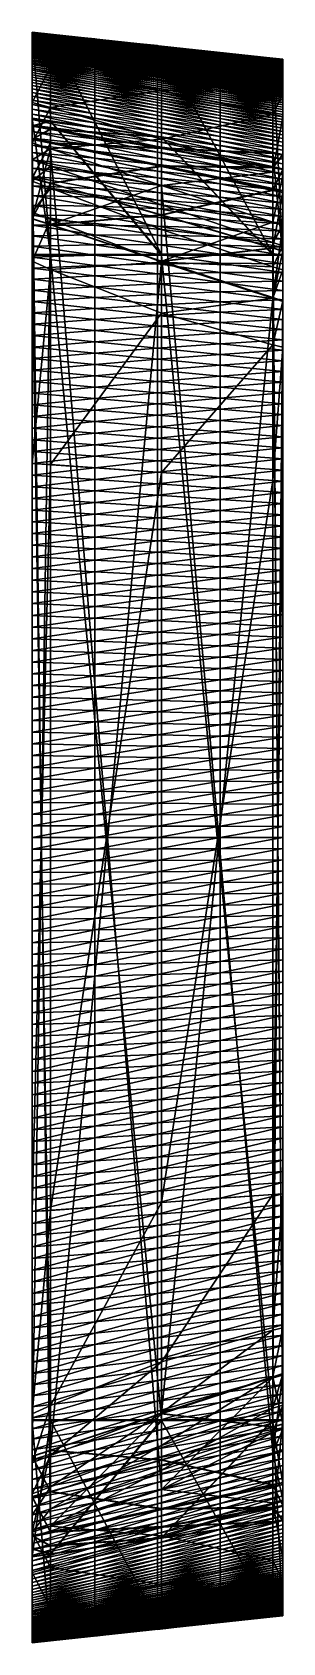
# Model space of a CAD drawing. Header units: metres. Extents: x -3 to 177, y -14 to 14.
# Drawn here: x 149.43 to 153.73, y -13.82 to 13.82 of the extents above; entities that cross this region are included whole.
import ezdxf

# ---------------------------------------------------------------- set-up
doc = ezdxf.new("R2010")
doc.units = ezdxf.units.M
for name, color, linetype, true_color in [('DB_1', 7, 'Continuous', 0x99866a), ('HOLD_1', 7, 'Continuous', 0xe6b85c), ('HULL', 7, 'Continuous', 0x528ba5), ('PARTITION_1_P', 7, 'Continuous', 0xc9ac7a), ('PARTITION_1_S', 7, 'Continuous', 0xc9ac7a), ('WBT_1_P', 7, 'Continuous', 0x5891b3), ('WBT_1_S', 7, 'Continuous', 0x417c9f)]:
    doc.layers.add(name, color=color, linetype=linetype, true_color=true_color)

msp = doc.modelspace()

# ---------------------------------------------------------------- linework, layer by layer
at = {"layer": 'DB_1'}
for points in [[(149.425, 11.633, 1.4), (149.425, 11.922, 1.75), (149.739, 11.819, 1.75)], [(149.425, 11.922, 1.75), (149.425, -11.922, 1.75), (149.739, -11.819, 1.75)], [(149.425, 11.922, 1.75), (149.739, -11.819, 1.75), (149.739, 11.819, 1.75)], [(149.425, 11.633, 1.4), (149.739, 11.819, 1.75), (149.739, 11.524, 1.4)], [(149.425, 11.266, 1.05), (149.425, 11.633, 1.4), (149.739, 11.524, 1.4)], [(149.739, 11.524, 1.4), (149.739, 11.819, 1.75), (151.646, 11.19, 1.75)], [(149.739, 11.819, 1.75), (149.739, -11.819, 1.75), (151.646, -11.19, 1.75)], [(149.739, 11.819, 1.75), (151.646, -11.19, 1.75), (151.646, 11.19, 1.75)], [(149.425, 11.266, 1.05), (149.739, 11.524, 1.4), (149.739, 11.148, 1.05)], [(149.739, 11.148, 1.05), (149.739, 11.524, 1.4), (151.646, 10.862, 1.4)], [(149.739, 11.524, 1.4), (151.646, 11.19, 1.75), (151.646, 10.862, 1.4)], [(149.425, 10.732, 0.7), (149.425, 11.266, 1.05), (149.739, 11.148, 1.05)], [(149.425, 10.732, 0.7), (149.739, 11.148, 1.05), (149.739, 10.605, 0.7)], [(149.739, 10.605, 0.7), (149.739, 11.148, 1.05), (151.646, 10.434, 1.05)], [(149.739, 11.148, 1.05), (151.646, 10.862, 1.4), (151.646, 10.434, 1.05)], [(151.646, 10.862, 1.4), (151.646, 11.19, 1.75), (153.554, 10.561, 1.75)], [(151.646, 11.19, 1.75), (151.646, -11.19, 1.75), (153.554, -10.561, 1.75)], [(151.646, 11.19, 1.75), (153.554, -10.561, 1.75), (153.554, 10.561, 1.75)], [(151.646, 10.434, 1.05), (151.646, 10.862, 1.4), (153.554, 10.211, 1.4)], [(151.646, 10.862, 1.4), (153.554, 10.561, 1.75), (153.554, 10.211, 1.4)], [(149.425, 9.892, 0.35), (149.425, 10.732, 0.7), (149.739, 10.605, 0.7)], [(149.425, 9.892, 0.35), (149.739, 10.605, 0.7), (149.739, 9.751, 0.35)], [(149.739, 9.751, 0.35), (149.739, 10.605, 0.7), (151.646, 9.876, 0.7)], [(149.739, 10.605, 0.7), (151.646, 10.434, 1.05), (151.646, 9.876, 0.7)], [(153.554, 10.211, 1.4), (153.554, 10.561, 1.75), (153.725, 10.504, 1.75)], [(153.554, 10.561, 1.75), (153.554, -10.561, 1.75), (153.725, -10.504, 1.75)], [(153.554, 10.561, 1.75), (153.725, -10.504, 1.75), (153.725, 10.504, 1.75)], [(151.646, 9.876, 0.7), (151.646, 10.434, 1.05), (153.554, 9.794, 1.05)], [(151.646, 10.434, 1.05), (153.554, 10.211, 1.4), (153.554, 9.794, 1.05)], [(153.554, 10.211, 1.4), (153.725, 10.504, 1.75), (153.725, 10.155, 1.4)], [(153.554, 9.794, 1.05), (153.554, 10.211, 1.4), (153.725, 10.155, 1.4)], [(153.554, 9.794, 1.05), (153.725, 10.155, 1.4), (153.725, 9.741, 1.05)], [(149.425, 6.422), (149.425, 9.892, 0.35), (149.739, 9.751, 0.35)], [(149.425, 6.422), (149.739, 9.751, 0.35), (149.739, 6.4)], [(149.739, 9.751, 0.35), (151.646, 9.876, 0.7), (151.646, 8.999, 0.35)], [(149.739, 6.4), (149.739, 9.751, 0.35), (151.646, 8.999, 0.35)], [(151.646, 8.999, 0.35), (151.646, 9.876, 0.7), (153.554, 9.259, 0.7)], [(151.646, 9.876, 0.7), (153.554, 9.794, 1.05), (153.554, 9.259, 0.7)], [(153.554, 9.259, 0.7), (153.554, 9.794, 1.05), (153.725, 9.741, 1.05)], [(153.554, 9.259, 0.7), (153.725, 9.741, 1.05), (153.725, 9.208, 0.7)], [(151.646, 8.999, 0.35), (153.554, 9.259, 0.7), (153.554, 8.456, 0.35)], [(153.554, 8.456, 0.35), (153.554, 9.259, 0.7), (153.725, 9.208, 0.7)], [(153.554, 8.456, 0.35), (153.725, 9.208, 0.7), (153.725, 8.415, 0.35)], [(149.739, 6.4), (151.646, 8.999, 0.35), (151.646, 6.263)], [(151.646, 6.263), (151.646, 8.999, 0.35), (153.554, 8.456, 0.35)], [(151.646, 6.263), (153.554, 8.456, 0.35), (153.554, 6.127)], [(153.554, 6.127), (153.554, 8.456, 0.35), (153.725, 8.415, 0.35)], [(153.554, 6.127), (153.725, 8.415, 0.35), (153.725, 6.114)], [(149.425, -6.422), (149.425, 6.422), (149.739, 6.4)], [(149.425, -6.422), (149.739, 6.4), (149.739, -6.4)], [(149.739, -6.4), (149.739, 6.4), (151.646, 6.263)], [(149.739, -6.4), (151.646, 6.263), (151.646, -6.263)], [(151.646, -6.263), (151.646, 6.263), (153.554, 6.127)], [(151.646, -6.263), (153.554, 6.127), (153.554, -6.127)], [(153.554, -6.127), (153.554, 6.127), (153.725, 6.114)], [(153.554, -6.127), (153.725, 6.114), (153.725, -6.114)], [(149.739, -9.751, 0.35), (149.739, -6.4), (151.646, -6.263)], [(149.739, -9.751, 0.35), (151.646, -6.263), (151.646, -8.999, 0.35)], [(151.646, -8.999, 0.35), (151.646, -6.263), (153.554, -6.127)], [(151.646, -8.999, 0.35), (153.554, -6.127), (153.554, -8.456, 0.35)], [(153.554, -8.456, 0.35), (153.554, -6.127), (153.725, -6.114)], [(153.554, -8.456, 0.35), (153.725, -6.114), (153.725, -8.415, 0.35)], [(149.425, -9.892, 0.35), (149.425, -6.422), (149.739, -6.4)], [(149.425, -9.892, 0.35), (149.739, -6.4), (149.739, -9.751, 0.35)], [(151.646, -9.876, 0.7), (151.646, -8.999, 0.35), (153.554, -8.456, 0.35)], [(151.646, -9.876, 0.7), (153.554, -8.456, 0.35), (153.554, -9.259, 0.7)], [(153.554, -9.259, 0.7), (153.554, -8.456, 0.35), (153.725, -8.415, 0.35)], [(153.554, -9.259, 0.7), (153.725, -8.415, 0.35), (153.725, -9.208, 0.7)], [(149.739, -10.605, 0.7), (149.739, -9.751, 0.35), (151.646, -8.999, 0.35)], [(149.739, -10.605, 0.7), (151.646, -8.999, 0.35), (151.646, -9.876, 0.7)], [(151.646, -10.434, 1.05), (151.646, -9.876, 0.7), (153.554, -9.259, 0.7)], [(151.646, -10.434, 1.05), (153.554, -9.259, 0.7), (153.554, -9.794, 1.05)], [(153.554, -9.794, 1.05), (153.554, -9.259, 0.7), (153.725, -9.208, 0.7)], [(153.554, -9.794, 1.05), (153.725, -9.208, 0.7), (153.725, -9.741, 1.05)], [(149.425, -10.732, 0.7), (149.425, -9.892, 0.35), (149.739, -9.751, 0.35)], [(149.425, -10.732, 0.7), (149.739, -9.751, 0.35), (149.739, -10.605, 0.7)], [(149.739, -11.148, 1.05), (149.739, -10.605, 0.7), (151.646, -9.876, 0.7)], [(149.739, -11.148, 1.05), (151.646, -9.876, 0.7), (151.646, -10.434, 1.05)], [(151.646, -10.862, 1.4), (151.646, -10.434, 1.05), (153.554, -9.794, 1.05)], [(151.646, -10.862, 1.4), (153.554, -9.794, 1.05), (153.554, -10.211, 1.4)], [(153.554, -10.211, 1.4), (153.554, -9.794, 1.05), (153.725, -9.741, 1.05)], [(153.554, -10.211, 1.4), (153.725, -9.741, 1.05), (153.725, -10.155, 1.4)], [(151.646, -11.19, 1.75), (151.646, -10.862, 1.4), (153.554, -10.211, 1.4)], [(151.646, -11.19, 1.75), (153.554, -10.211, 1.4), (153.554, -10.561, 1.75)], [(153.554, -10.561, 1.75), (153.554, -10.211, 1.4), (153.725, -10.155, 1.4)], [(153.554, -10.561, 1.75), (153.725, -10.155, 1.4), (153.725, -10.504, 1.75)], [(149.739, -11.524, 1.4), (149.739, -11.148, 1.05), (151.646, -10.434, 1.05)], [(149.739, -11.524, 1.4), (151.646, -10.434, 1.05), (151.646, -10.862, 1.4)], [(149.425, -11.266, 1.05), (149.425, -10.732, 0.7), (149.739, -10.605, 0.7)], [(149.425, -11.266, 1.05), (149.739, -10.605, 0.7), (149.739, -11.148, 1.05)], [(149.739, -11.819, 1.75), (149.739, -11.524, 1.4), (151.646, -10.862, 1.4)], [(149.739, -11.819, 1.75), (151.646, -10.862, 1.4), (151.646, -11.19, 1.75)], [(149.425, -11.633, 1.4), (149.425, -11.266, 1.05), (149.739, -11.148, 1.05)], [(149.425, -11.633, 1.4), (149.739, -11.148, 1.05), (149.739, -11.524, 1.4)], [(149.425, -11.922, 1.75), (149.425, -11.633, 1.4), (149.739, -11.524, 1.4)], [(149.425, -11.922, 1.75), (149.739, -11.524, 1.4), (149.739, -11.819, 1.75)]]:
    msp.add_3dface(points, dxfattribs=at)
at = {"layer": 'HOLD_1'}
for points in [[(149.425, 12.207, 8.001), (149.425, 12.34, 10.598), (149.739, 12.294, 10.598)], [(149.425, 12.34, 10.598), (149.425, 9.996, 12.672), (149.739, 9.996, 12.672)], [(149.425, 12.34, 10.598), (149.739, 9.996, 12.672), (149.739, 12.294, 10.598)], [(149.425, 12.207, 8.001), (149.739, 12.294, 10.598), (149.739, 12.154, 8.001)], [(149.425, 11.981, 5.751), (149.425, 12.207, 8.001), (149.739, 12.154, 8.001)], [(149.739, 12.154, 8.001), (149.739, 12.294, 10.598), (151.646, 12.018, 10.599)], [(149.739, 12.294, 10.598), (149.739, 9.996, 12.672), (151.646, 9.996, 12.672)], [(149.739, 12.294, 10.598), (151.646, 9.996, 12.672), (151.646, 12.018, 10.599)], [(149.425, 11.981, 5.751), (149.739, 12.154, 8.001), (149.739, 11.917, 5.751)], [(149.425, 11.313, 3.002), (149.425, 11.981, 5.751), (149.739, 11.917, 5.751)], [(149.425, 11.313, 3.002), (149.739, 11.917, 5.751), (149.739, 11.225, 3.002)], [(149.739, 11.917, 5.751), (149.739, 12.154, 8.001), (151.646, 11.828, 8.001)], [(149.739, 12.154, 8.001), (151.646, 12.018, 10.599), (151.646, 11.828, 8.001)], [(149.739, 11.225, 3.002), (149.739, 11.917, 5.751), (151.646, 11.52, 5.751)], [(149.739, 11.917, 5.751), (151.646, 11.828, 8.001), (151.646, 11.52, 5.751)], [(151.646, 11.828, 8.001), (151.646, 12.018, 10.599), (153.554, 11.738, 10.599)], [(151.646, 12.018, 10.599), (151.646, 9.996, 12.672), (153.554, 9.996, 12.672)], [(151.646, 12.018, 10.599), (153.554, 9.996, 12.672), (153.554, 11.738, 10.599)], [(151.646, 11.52, 5.751), (151.646, 11.828, 8.001), (153.554, 11.495, 8.001)], [(151.646, 11.828, 8.001), (153.554, 11.738, 10.599), (153.554, 11.495, 8.001)], [(153.554, 11.495, 8.001), (153.554, 11.738, 10.599), (153.725, 11.713, 10.599)], [(153.554, 11.738, 10.599), (153.554, 9.996, 12.672), (153.725, 9.996, 12.672)], [(153.554, 11.738, 10.599), (153.725, 9.996, 12.672), (153.725, 11.713, 10.599)], [(153.554, 11.495, 8.001), (153.725, 11.713, 10.599), (153.725, 11.465, 8.001)], [(149.739, 11.225, 3.002), (151.646, 11.52, 5.751), (151.646, 10.682, 3.002)], [(151.646, 10.682, 3.002), (151.646, 11.52, 5.751), (153.554, 11.107, 5.751)], [(151.646, 11.52, 5.751), (153.554, 11.495, 8.001), (153.554, 11.107, 5.751)], [(153.554, 11.107, 5.751), (153.554, 11.495, 8.001), (153.725, 11.465, 8.001)], [(153.554, 11.107, 5.751), (153.725, 11.465, 8.001), (153.725, 11.069, 5.751)], [(149.425, 10.617, 1.75), (149.425, 11.313, 3.002), (149.739, 11.225, 3.002)], [(149.425, 10.617, 1.75), (149.739, 11.225, 3.002), (149.739, 10.514, 1.75)], [(149.739, 10.514, 1.75), (149.739, 11.225, 3.002), (151.646, 10.682, 3.002)], [(151.646, 10.682, 3.002), (153.554, 11.107, 5.751), (153.554, 10.115, 3.002)], [(153.554, 10.115, 3.002), (153.554, 11.107, 5.751), (153.725, 11.069, 5.751)], [(153.554, 10.115, 3.002), (153.725, 11.069, 5.751), (153.725, 10.063, 3.002)], [(149.425, -10.617, 1.75), (149.425, 10.617, 1.75), (149.739, 10.514, 1.75)], [(149.425, -10.617, 1.75), (149.739, 10.514, 1.75), (149.739, -10.514, 1.75)], [(149.739, 10.514, 1.75), (151.646, 10.682, 3.002), (151.646, 9.885, 1.75)], [(149.739, -10.514, 1.75), (149.739, 10.514, 1.75), (151.646, 9.885, 1.75)], [(151.646, 9.885, 1.75), (151.646, 10.682, 3.002), (153.554, 10.115, 3.002)], [(149.425, 9.996, 12.672), (149.425, 9.996, 14.6), (149.739, 9.996, 14.6)], [(149.425, 9.996, 12.672), (149.739, 9.996, 14.6), (149.739, 9.996, 12.672)], [(149.425, 9.996, 14.6), (149.425, -9.996, 14.6), (149.739, -9.996, 14.6)], [(149.425, 9.996, 14.6), (149.739, -9.996, 14.6), (149.739, 9.996, 14.6)], [(149.739, 9.996, 12.672), (149.739, 9.996, 14.6), (151.646, 9.996, 14.6)], [(149.739, 9.996, 12.672), (151.646, 9.996, 14.6), (151.646, 9.996, 12.672)], [(149.739, 9.996, 14.6), (149.739, -9.996, 14.6), (151.646, -9.996, 14.6)], [(149.739, 9.996, 14.6), (151.646, -9.996, 14.6), (151.646, 9.996, 14.6)], [(151.646, 9.885, 1.75), (153.554, 10.115, 3.002), (153.554, 9.256, 1.75)], [(151.646, 9.996, 12.672), (151.646, 9.996, 14.6), (153.554, 9.996, 14.6)], [(151.646, 9.996, 12.672), (153.554, 9.996, 14.6), (153.554, 9.996, 12.672)], [(151.646, 9.996, 14.6), (151.646, -9.996, 14.6), (153.554, -9.996, 14.6)], [(151.646, 9.996, 14.6), (153.554, -9.996, 14.6), (153.554, 9.996, 14.6)], [(153.554, 9.256, 1.75), (153.554, 10.115, 3.002), (153.725, 10.063, 3.002)], [(153.554, 9.256, 1.75), (153.725, 10.063, 3.002), (153.725, 9.199, 1.75)], [(153.554, 9.996, 12.672), (153.554, 9.996, 14.6), (153.725, 9.996, 14.6)], [(153.554, 9.996, 12.672), (153.725, 9.996, 14.6), (153.725, 9.996, 12.672)], [(153.554, 9.996, 14.6), (153.554, -9.996, 14.6), (153.725, -9.996, 14.6)], [(153.554, 9.996, 14.6), (153.725, -9.996, 14.6), (153.725, 9.996, 14.6)], [(149.739, -10.514, 1.75), (151.646, 9.885, 1.75), (151.646, -9.885, 1.75)], [(151.646, -9.885, 1.75), (151.646, 9.885, 1.75), (153.554, 9.256, 1.75)], [(151.646, -9.885, 1.75), (153.554, 9.256, 1.75), (153.554, -9.256, 1.75)], [(153.554, -9.256, 1.75), (153.554, 9.256, 1.75), (153.725, 9.199, 1.75)], [(153.554, -9.256, 1.75), (153.725, 9.199, 1.75), (153.725, -9.199, 1.75)], [(151.646, -9.885, 1.75), (153.554, -9.256, 1.75), (153.554, -10.115, 3.002)], [(153.554, -9.256, 1.75), (153.725, -9.199, 1.75), (153.725, -10.063, 3.002)], [(153.554, -10.115, 3.002), (153.554, -9.256, 1.75), (153.725, -10.063, 3.002)], [(149.739, -10.514, 1.75), (151.646, -9.885, 1.75), (151.646, -10.682, 3.002)], [(151.646, -10.682, 3.002), (151.646, -9.885, 1.75), (153.554, -10.115, 3.002)], [(149.425, -9.996, 14.6), (149.425, -9.996, 12.672), (149.739, -9.996, 14.6)], [(149.425, -9.996, 12.672), (149.739, -9.996, 12.672), (149.739, -9.996, 14.6)], [(149.425, -9.996, 12.672), (149.425, -12.34, 10.598), (149.739, -9.996, 12.672)], [(149.425, -12.34, 10.598), (149.739, -12.294, 10.598), (149.739, -9.996, 12.672)], [(149.739, -9.996, 14.6), (149.739, -9.996, 12.672), (151.646, -9.996, 14.6)], [(149.739, -9.996, 12.672), (151.646, -9.996, 12.672), (151.646, -9.996, 14.6)], [(149.739, -9.996, 12.672), (149.739, -12.294, 10.598), (151.646, -9.996, 12.672)], [(149.739, -12.294, 10.598), (151.646, -12.018, 10.599), (151.646, -9.996, 12.672)], [(151.646, -9.996, 14.6), (151.646, -9.996, 12.672), (153.554, -9.996, 14.6)], [(151.646, -9.996, 12.672), (153.554, -9.996, 12.672), (153.554, -9.996, 14.6)], [(151.646, -9.996, 12.672), (151.646, -12.018, 10.599), (153.554, -9.996, 12.672)], [(151.646, -12.018, 10.599), (153.554, -11.738, 10.599), (153.554, -9.996, 12.672)], [(151.646, -10.682, 3.002), (153.554, -10.115, 3.002), (153.554, -11.107, 5.751)], [(153.554, -9.996, 14.6), (153.554, -9.996, 12.672), (153.725, -9.996, 14.6)], [(153.554, -9.996, 12.672), (153.725, -9.996, 12.672), (153.725, -9.996, 14.6)], [(153.554, -9.996, 12.672), (153.554, -11.738, 10.599), (153.725, -9.996, 12.672)], [(153.554, -11.738, 10.599), (153.725, -11.713, 10.599), (153.725, -9.996, 12.672)], [(153.554, -10.115, 3.002), (153.725, -10.063, 3.002), (153.725, -11.069, 5.751)], [(153.554, -11.107, 5.751), (153.554, -10.115, 3.002), (153.725, -11.069, 5.751)], [(149.425, -10.617, 1.75), (149.739, -10.514, 1.75), (149.739, -11.225, 3.002)], [(149.425, -11.313, 3.002), (149.425, -10.617, 1.75), (149.739, -11.225, 3.002)], [(149.739, -11.225, 3.002), (149.739, -10.514, 1.75), (151.646, -10.682, 3.002)], [(149.739, -11.225, 3.002), (151.646, -10.682, 3.002), (151.646, -11.52, 5.751)], [(151.646, -11.52, 5.751), (151.646, -10.682, 3.002), (153.554, -11.107, 5.751)], [(149.425, -11.313, 3.002), (149.739, -11.225, 3.002), (149.739, -11.917, 5.751)], [(149.425, -11.981, 5.751), (149.425, -11.313, 3.002), (149.739, -11.917, 5.751)], [(149.739, -11.917, 5.751), (149.739, -11.225, 3.002), (151.646, -11.52, 5.751)], [(151.646, -11.52, 5.751), (153.554, -11.107, 5.751), (153.554, -11.495, 8.001)], [(153.554, -11.107, 5.751), (153.725, -11.069, 5.751), (153.725, -11.465, 8.001)], [(153.554, -11.495, 8.001), (153.554, -11.107, 5.751), (153.725, -11.465, 8.001)], [(149.739, -11.917, 5.751), (151.646, -11.52, 5.751), (151.646, -11.828, 8.001)], [(151.646, -11.828, 8.001), (153.554, -11.495, 8.001), (153.554, -11.738, 10.599)], [(151.646, -11.828, 8.001), (151.646, -11.52, 5.751), (153.554, -11.495, 8.001)], [(153.554, -11.495, 8.001), (153.725, -11.465, 8.001), (153.725, -11.713, 10.599)], [(153.554, -11.738, 10.599), (153.554, -11.495, 8.001), (153.725, -11.713, 10.599)], [(149.739, -12.154, 8.001), (151.646, -11.828, 8.001), (151.646, -12.018, 10.599)], [(149.739, -12.154, 8.001), (149.739, -11.917, 5.751), (151.646, -11.828, 8.001)], [(151.646, -12.018, 10.599), (151.646, -11.828, 8.001), (153.554, -11.738, 10.599)], [(149.425, -11.981, 5.751), (149.739, -11.917, 5.751), (149.739, -12.154, 8.001)], [(149.425, -12.207, 8.001), (149.425, -11.981, 5.751), (149.739, -12.154, 8.001)], [(149.425, -12.207, 8.001), (149.739, -12.154, 8.001), (149.739, -12.294, 10.598)], [(149.739, -12.294, 10.598), (149.739, -12.154, 8.001), (151.646, -12.018, 10.599)], [(149.425, -12.34, 10.598), (149.425, -12.207, 8.001), (149.739, -12.294, 10.598)]]:
    msp.add_3dface(points, dxfattribs=at)
at = {"layer": 'HULL'}
for points in [[(149.425, 13.813, 14.423), (149.425, 13.822, 14.623), (150.5, 13.707, 14.628)], [(149.425, 13.804, 14.222), (149.425, 13.813, 14.423), (150.5, 13.696, 14.43)], [(149.425, 13.813, 14.423), (150.5, 13.707, 14.628), (150.5, 13.696, 14.43)], [(149.425, 13.794, 14.022), (149.425, 13.804, 14.222), (150.5, 13.684, 14.232)], [(149.425, 13.804, 14.222), (150.5, 13.696, 14.43), (150.5, 13.684, 14.232)], [(149.425, 13.785, 13.822), (149.425, 13.794, 14.022), (150.5, 13.673, 14.034)], [(149.425, 13.794, 14.022), (150.5, 13.684, 14.232), (150.5, 13.673, 14.034)], [(149.425, 13.776, 13.621), (149.425, 13.785, 13.822), (150.5, 13.662, 13.836)], [(149.425, 13.785, 13.822), (150.5, 13.673, 14.034), (150.5, 13.662, 13.836)], [(149.425, 13.766, 13.421), (149.425, 13.776, 13.621), (150.5, 13.65, 13.639)], [(149.425, 13.776, 13.621), (150.5, 13.662, 13.836), (150.5, 13.65, 13.639)], [(149.425, 13.757, 13.221), (149.425, 13.766, 13.421), (150.5, 13.639, 13.441)], [(149.425, 13.766, 13.421), (150.5, 13.65, 13.639), (150.5, 13.639, 13.441)], [(149.425, 13.747, 13.021), (149.425, 13.757, 13.221), (150.5, 13.627, 13.243)], [(149.425, 13.757, 13.221), (150.5, 13.639, 13.441), (150.5, 13.627, 13.243)], [(149.425, 13.738, 12.82), (149.425, 13.747, 13.021), (150.5, 13.616, 13.045)], [(149.425, 13.747, 13.021), (150.5, 13.627, 13.243), (150.5, 13.616, 13.045)], [(149.425, 13.729, 12.62), (149.425, 13.738, 12.82), (150.5, 13.604, 12.848)], [(149.425, 13.738, 12.82), (150.5, 13.616, 13.045), (150.5, 13.604, 12.848)], [(149.425, 13.719, 12.42), (149.425, 13.729, 12.62), (150.5, 13.593, 12.65)], [(149.425, 13.729, 12.62), (150.5, 13.604, 12.848), (150.5, 13.593, 12.65)], [(149.425, 13.71, 12.219), (149.425, 13.719, 12.42), (150.5, 13.582, 12.452)], [(149.425, 13.719, 12.42), (150.5, 13.593, 12.65), (150.5, 13.582, 12.452)], [(149.425, 13.702, 12.019), (149.425, 13.71, 12.219), (150.5, 13.571, 12.254)], [(149.425, 13.71, 12.219), (150.5, 13.582, 12.452), (150.5, 13.571, 12.254)], [(149.425, 13.693, 11.819), (149.425, 13.702, 12.019), (150.5, 13.561, 12.056)], [(149.425, 13.702, 12.019), (150.5, 13.571, 12.254), (150.5, 13.561, 12.056)], [(149.425, 13.685, 11.618), (149.425, 13.693, 11.819), (150.5, 13.55, 11.858)], [(149.425, 13.693, 11.819), (150.5, 13.561, 12.056), (150.5, 13.55, 11.858)], [(149.425, 13.676, 11.418), (149.425, 13.685, 11.618), (150.5, 13.54, 11.661)], [(149.425, 13.685, 11.618), (150.5, 13.55, 11.858), (150.5, 13.54, 11.661)], [(149.425, 13.668, 11.217), (149.425, 13.676, 11.418), (150.5, 13.53, 11.463)], [(149.425, 13.676, 11.418), (150.5, 13.54, 11.661), (150.5, 13.53, 11.463)], [(149.425, 13.66, 11.017), (149.425, 13.668, 11.217), (150.5, 13.521, 11.265)], [(149.425, 13.668, 11.217), (150.5, 13.53, 11.463), (150.5, 13.521, 11.265)], [(149.425, 13.652, 10.816), (149.425, 13.66, 11.017), (150.5, 13.511, 11.067)], [(149.425, 13.66, 11.017), (150.5, 13.521, 11.265), (150.5, 13.511, 11.067)], [(149.425, 13.644, 10.616), (149.425, 13.652, 10.816), (150.5, 13.502, 10.869)], [(149.425, 13.652, 10.816), (150.5, 13.511, 11.067), (150.5, 13.502, 10.869)], [(149.425, 13.636, 10.416), (149.425, 13.644, 10.616), (150.5, 13.492, 10.671)], [(149.425, 13.644, 10.616), (150.5, 13.502, 10.869), (150.5, 13.492, 10.671)], [(149.425, 13.628, 10.215), (149.425, 13.636, 10.416), (150.5, 13.482, 10.473)], [(149.425, 13.636, 10.416), (150.5, 13.492, 10.671), (150.5, 13.482, 10.473)], [(149.425, 13.619, 10.015), (149.425, 13.628, 10.215), (150.5, 13.472, 10.275)], [(149.425, 13.628, 10.215), (150.5, 13.482, 10.473), (150.5, 13.472, 10.275)], [(149.425, 13.611, 9.814), (149.425, 13.619, 10.015), (150.5, 13.462, 10.077)], [(149.425, 13.619, 10.015), (150.5, 13.472, 10.275), (150.5, 13.462, 10.077)], [(149.425, 13.602, 9.614), (149.425, 13.611, 9.814), (150.5, 13.452, 9.879)], [(149.425, 13.611, 9.814), (150.5, 13.462, 10.077), (150.5, 13.452, 9.879)], [(149.425, 13.592, 9.414), (149.425, 13.602, 9.614), (150.5, 13.441, 9.681)], [(149.425, 13.602, 9.614), (150.5, 13.452, 9.879), (150.5, 13.441, 9.681)], [(149.425, 13.583, 9.213), (149.425, 13.592, 9.414), (150.5, 13.43, 9.484)], [(149.425, 13.592, 9.414), (150.5, 13.441, 9.681), (150.5, 13.43, 9.484)], [(149.425, 13.572, 9.013), (149.425, 13.583, 9.213), (150.5, 13.418, 9.286)], [(149.425, 13.583, 9.213), (150.5, 13.43, 9.484), (150.5, 13.418, 9.286)], [(149.425, 13.561, 8.813), (149.425, 13.572, 9.013), (150.5, 13.406, 9.088)], [(149.425, 13.572, 9.013), (150.5, 13.418, 9.286), (150.5, 13.406, 9.088)], [(149.425, 13.55, 8.613), (149.425, 13.561, 8.813), (150.5, 13.393, 8.89)], [(149.425, 13.561, 8.813), (150.5, 13.406, 9.088), (150.5, 13.393, 8.89)], [(149.425, 13.537, 8.413), (149.425, 13.55, 8.613), (150.5, 13.38, 8.693)], [(149.425, 13.55, 8.613), (150.5, 13.393, 8.89), (150.5, 13.38, 8.693)], [(150.5, 13.696, 14.43), (150.5, 13.707, 14.628), (151.575, 13.592, 14.632)], [(150.5, 13.684, 14.232), (150.5, 13.696, 14.43), (151.575, 13.578, 14.437)], [(150.5, 13.696, 14.43), (151.575, 13.592, 14.632), (151.575, 13.578, 14.437)], [(150.5, 13.673, 14.034), (150.5, 13.684, 14.232), (151.575, 13.565, 14.242)], [(150.5, 13.684, 14.232), (151.575, 13.578, 14.437), (151.575, 13.565, 14.242)], [(150.5, 13.662, 13.836), (150.5, 13.673, 14.034), (151.575, 13.552, 14.046)], [(150.5, 13.673, 14.034), (151.575, 13.565, 14.242), (151.575, 13.552, 14.046)], [(150.5, 13.65, 13.639), (150.5, 13.662, 13.836), (151.575, 13.539, 13.851)], [(150.5, 13.662, 13.836), (151.575, 13.552, 14.046), (151.575, 13.539, 13.851)], [(150.5, 13.639, 13.441), (150.5, 13.65, 13.639), (151.575, 13.525, 13.656)], [(150.5, 13.65, 13.639), (151.575, 13.539, 13.851), (151.575, 13.525, 13.656)], [(150.5, 13.627, 13.243), (150.5, 13.639, 13.441), (151.575, 13.511, 13.461)], [(150.5, 13.639, 13.441), (151.575, 13.525, 13.656), (151.575, 13.511, 13.461)], [(150.5, 13.616, 13.045), (150.5, 13.627, 13.243), (151.575, 13.498, 13.265)], [(150.5, 13.627, 13.243), (151.575, 13.511, 13.461), (151.575, 13.498, 13.265)], [(150.5, 13.604, 12.848), (150.5, 13.616, 13.045), (151.575, 13.484, 13.07)], [(150.5, 13.616, 13.045), (151.575, 13.498, 13.265), (151.575, 13.484, 13.07)], [(150.5, 13.593, 12.65), (150.5, 13.604, 12.848), (151.575, 13.471, 12.875)], [(150.5, 13.604, 12.848), (151.575, 13.484, 13.07), (151.575, 13.471, 12.875)], [(150.5, 13.582, 12.452), (150.5, 13.593, 12.65), (151.575, 13.458, 12.68)], [(150.5, 13.593, 12.65), (151.575, 13.471, 12.875), (151.575, 13.458, 12.68)], [(150.5, 13.571, 12.254), (150.5, 13.582, 12.452), (151.575, 13.445, 12.484)], [(150.5, 13.582, 12.452), (151.575, 13.458, 12.68), (151.575, 13.445, 12.484)], [(150.5, 13.561, 12.056), (150.5, 13.571, 12.254), (151.575, 13.432, 12.289)], [(150.5, 13.571, 12.254), (151.575, 13.445, 12.484), (151.575, 13.432, 12.289)], [(150.5, 13.55, 11.858), (150.5, 13.561, 12.056), (151.575, 13.419, 12.094)], [(150.5, 13.561, 12.056), (151.575, 13.432, 12.289), (151.575, 13.419, 12.094)], [(150.5, 13.54, 11.661), (150.5, 13.55, 11.858), (151.575, 13.407, 11.898)], [(150.5, 13.55, 11.858), (151.575, 13.419, 12.094), (151.575, 13.407, 11.898)], [(151.575, 13.578, 14.437), (151.575, 13.592, 14.632), (152.65, 13.476, 14.637)], [(151.575, 13.565, 14.242), (151.575, 13.578, 14.437), (152.65, 13.461, 14.444)], [(151.575, 13.578, 14.437), (152.65, 13.476, 14.637), (152.65, 13.461, 14.444)], [(151.575, 13.552, 14.046), (151.575, 13.565, 14.242), (152.65, 13.446, 14.251)], [(151.575, 13.565, 14.242), (152.65, 13.461, 14.444), (152.65, 13.446, 14.251)], [(151.575, 13.539, 13.851), (151.575, 13.552, 14.046), (152.65, 13.431, 14.059)], [(151.575, 13.552, 14.046), (152.65, 13.446, 14.251), (152.65, 13.431, 14.059)], [(149.425, 13.525, 8.212), (149.425, 13.537, 8.413), (150.5, 13.365, 8.495)], [(149.425, 13.537, 8.413), (150.5, 13.38, 8.693), (150.5, 13.365, 8.495)], [(149.425, 13.512, 8.012), (149.425, 13.525, 8.212), (150.5, 13.351, 8.297)], [(149.425, 13.525, 8.212), (150.5, 13.365, 8.495), (150.5, 13.351, 8.297)], [(149.425, 13.498, 7.812), (149.425, 13.512, 8.012), (150.5, 13.336, 8.1)], [(149.425, 13.512, 8.012), (150.5, 13.351, 8.297), (150.5, 13.336, 8.1)], [(149.425, 13.484, 7.612), (149.425, 13.498, 7.812), (150.5, 13.321, 7.902)], [(149.425, 13.498, 7.812), (150.5, 13.336, 8.1), (150.5, 13.321, 7.902)], [(149.425, 13.47, 7.412), (149.425, 13.484, 7.612), (150.5, 13.305, 7.705)], [(149.425, 13.484, 7.612), (150.5, 13.321, 7.902), (150.5, 13.305, 7.705)], [(149.425, 13.455, 7.212), (149.425, 13.47, 7.412), (150.5, 13.289, 7.508)], [(149.425, 13.47, 7.412), (150.5, 13.305, 7.705), (150.5, 13.289, 7.508)], [(149.425, 13.438, 7.013), (149.425, 13.455, 7.212), (150.5, 13.271, 7.31)], [(149.425, 13.455, 7.212), (150.5, 13.289, 7.508), (150.5, 13.271, 7.31)], [(149.425, 13.419, 6.813), (149.425, 13.438, 7.013), (150.5, 13.252, 7.113)], [(149.425, 13.438, 7.013), (150.5, 13.271, 7.31), (150.5, 13.252, 7.113)], [(149.425, 13.398, 6.614), (149.425, 13.419, 6.813), (150.5, 13.231, 6.916)], [(149.425, 13.419, 6.813), (150.5, 13.252, 7.113), (150.5, 13.231, 6.916)], [(149.425, 13.375, 6.414), (149.425, 13.398, 6.614), (150.5, 13.208, 6.719)], [(149.425, 13.398, 6.614), (150.5, 13.231, 6.916), (150.5, 13.208, 6.719)], [(149.425, 13.35, 6.216), (149.425, 13.375, 6.414), (150.5, 13.183, 6.523)], [(149.425, 13.375, 6.414), (150.5, 13.208, 6.719), (150.5, 13.183, 6.523)], [(149.425, 13.323, 6.017), (149.425, 13.35, 6.216), (150.5, 13.156, 6.327)], [(149.425, 13.35, 6.216), (150.5, 13.183, 6.523), (150.5, 13.156, 6.327)], [(149.425, 13.295, 5.819), (149.425, 13.323, 6.017), (150.5, 13.126, 6.131)], [(149.425, 13.323, 6.017), (150.5, 13.156, 6.327), (150.5, 13.126, 6.131)], [(149.425, 13.266, 5.621), (149.425, 13.295, 5.819), (150.5, 13.095, 5.936)], [(149.425, 13.295, 5.819), (150.5, 13.126, 6.131), (150.5, 13.095, 5.936)], [(150.5, 13.53, 11.463), (150.5, 13.54, 11.661), (151.575, 13.396, 11.703)], [(150.5, 13.54, 11.661), (151.575, 13.407, 11.898), (151.575, 13.396, 11.703)], [(150.5, 13.521, 11.265), (150.5, 13.53, 11.463), (151.575, 13.384, 11.508)], [(150.5, 13.53, 11.463), (151.575, 13.396, 11.703), (151.575, 13.384, 11.508)], [(150.5, 13.511, 11.067), (150.5, 13.521, 11.265), (151.575, 13.373, 11.312)], [(150.5, 13.521, 11.265), (151.575, 13.384, 11.508), (151.575, 13.373, 11.312)], [(150.5, 13.502, 10.869), (150.5, 13.511, 11.067), (151.575, 13.362, 11.117)], [(150.5, 13.511, 11.067), (151.575, 13.373, 11.312), (151.575, 13.362, 11.117)], [(150.5, 13.492, 10.671), (150.5, 13.502, 10.869), (151.575, 13.351, 10.921)], [(150.5, 13.502, 10.869), (151.575, 13.362, 11.117), (151.575, 13.351, 10.921)], [(150.5, 13.482, 10.473), (150.5, 13.492, 10.671), (151.575, 13.34, 10.726)], [(150.5, 13.492, 10.671), (151.575, 13.351, 10.921), (151.575, 13.34, 10.726)], [(150.5, 13.472, 10.275), (150.5, 13.482, 10.473), (151.575, 13.328, 10.53)], [(150.5, 13.482, 10.473), (151.575, 13.34, 10.726), (151.575, 13.328, 10.53)], [(150.5, 13.462, 10.077), (150.5, 13.472, 10.275), (151.575, 13.317, 10.335)], [(150.5, 13.472, 10.275), (151.575, 13.328, 10.53), (151.575, 13.317, 10.335)], [(150.5, 13.452, 9.879), (150.5, 13.462, 10.077), (151.575, 13.305, 10.139)], [(150.5, 13.462, 10.077), (151.575, 13.317, 10.335), (151.575, 13.305, 10.139)], [(150.5, 13.441, 9.681), (150.5, 13.452, 9.879), (151.575, 13.293, 9.944)], [(150.5, 13.452, 9.879), (151.575, 13.305, 10.139), (151.575, 13.293, 9.944)], [(150.5, 13.43, 9.484), (150.5, 13.441, 9.681), (151.575, 13.28, 9.749)], [(150.5, 13.441, 9.681), (151.575, 13.293, 9.944), (151.575, 13.28, 9.749)], [(150.5, 13.418, 9.286), (150.5, 13.43, 9.484), (151.575, 13.267, 9.553)], [(150.5, 13.43, 9.484), (151.575, 13.28, 9.749), (151.575, 13.267, 9.553)], [(150.5, 13.406, 9.088), (150.5, 13.418, 9.286), (151.575, 13.254, 9.358)], [(150.5, 13.418, 9.286), (151.575, 13.267, 9.553), (151.575, 13.254, 9.358)], [(150.5, 13.393, 8.89), (150.5, 13.406, 9.088), (151.575, 13.24, 9.163)], [(150.5, 13.406, 9.088), (151.575, 13.254, 9.358), (151.575, 13.24, 9.163)], [(150.5, 13.38, 8.693), (150.5, 13.393, 8.89), (151.575, 13.225, 8.968)], [(150.5, 13.393, 8.89), (151.575, 13.24, 9.163), (151.575, 13.225, 8.968)], [(150.5, 13.365, 8.495), (150.5, 13.38, 8.693), (151.575, 13.21, 8.773)], [(150.5, 13.38, 8.693), (151.575, 13.225, 8.968), (151.575, 13.21, 8.773)], [(150.5, 13.351, 8.297), (150.5, 13.365, 8.495), (151.575, 13.194, 8.578)], [(150.5, 13.365, 8.495), (151.575, 13.21, 8.773), (151.575, 13.194, 8.578)], [(150.5, 13.336, 8.1), (150.5, 13.351, 8.297), (151.575, 13.177, 8.382)], [(150.5, 13.351, 8.297), (151.575, 13.194, 8.578), (151.575, 13.177, 8.382)], [(150.5, 13.321, 7.902), (150.5, 13.336, 8.1), (151.575, 13.161, 8.187)], [(150.5, 13.336, 8.1), (151.575, 13.177, 8.382), (151.575, 13.161, 8.187)], [(150.5, 13.305, 7.705), (150.5, 13.321, 7.902), (151.575, 13.144, 7.993)], [(150.5, 13.321, 7.902), (151.575, 13.161, 8.187), (151.575, 13.144, 7.993)], [(150.5, 13.289, 7.508), (150.5, 13.305, 7.705), (151.575, 13.126, 7.798)], [(150.5, 13.305, 7.705), (151.575, 13.144, 7.993), (151.575, 13.126, 7.798)], [(150.5, 13.271, 7.31), (150.5, 13.289, 7.508), (151.575, 13.107, 7.603)], [(150.5, 13.289, 7.508), (151.575, 13.126, 7.798), (151.575, 13.107, 7.603)], [(150.5, 13.252, 7.113), (150.5, 13.271, 7.31), (151.575, 13.088, 7.408)], [(150.5, 13.271, 7.31), (151.575, 13.107, 7.603), (151.575, 13.088, 7.408)], [(151.575, 13.525, 13.656), (151.575, 13.539, 13.851), (152.65, 13.415, 13.866)], [(151.575, 13.539, 13.851), (152.65, 13.431, 14.059), (152.65, 13.415, 13.866)], [(151.575, 13.511, 13.461), (151.575, 13.525, 13.656), (152.65, 13.4, 13.673)], [(151.575, 13.525, 13.656), (152.65, 13.415, 13.866), (152.65, 13.4, 13.673)], [(151.575, 13.498, 13.265), (151.575, 13.511, 13.461), (152.65, 13.384, 13.48)], [(151.575, 13.511, 13.461), (152.65, 13.4, 13.673), (152.65, 13.384, 13.48)], [(151.575, 13.484, 13.07), (151.575, 13.498, 13.265), (152.65, 13.368, 13.288)], [(151.575, 13.498, 13.265), (152.65, 13.384, 13.48), (152.65, 13.368, 13.288)], [(151.575, 13.471, 12.875), (151.575, 13.484, 13.07), (152.65, 13.353, 13.095)], [(151.575, 13.484, 13.07), (152.65, 13.368, 13.288), (152.65, 13.353, 13.095)], [(151.575, 13.458, 12.68), (151.575, 13.471, 12.875), (152.65, 13.338, 12.902)], [(151.575, 13.471, 12.875), (152.65, 13.353, 13.095), (152.65, 13.338, 12.902)], [(151.575, 13.445, 12.484), (151.575, 13.458, 12.68), (152.65, 13.322, 12.71)], [(151.575, 13.458, 12.68), (152.65, 13.338, 12.902), (152.65, 13.322, 12.71)], [(151.575, 13.432, 12.289), (151.575, 13.445, 12.484), (152.65, 13.307, 12.517)], [(151.575, 13.445, 12.484), (152.65, 13.322, 12.71), (152.65, 13.307, 12.517)], [(151.575, 13.419, 12.094), (151.575, 13.432, 12.289), (152.65, 13.293, 12.324)], [(151.575, 13.432, 12.289), (152.65, 13.307, 12.517), (152.65, 13.293, 12.324)], [(151.575, 13.407, 11.898), (151.575, 13.419, 12.094), (152.65, 13.278, 12.131)], [(151.575, 13.419, 12.094), (152.65, 13.293, 12.324), (152.65, 13.278, 12.131)], [(151.575, 13.396, 11.703), (151.575, 13.407, 11.898), (152.65, 13.265, 11.938)], [(151.575, 13.407, 11.898), (152.65, 13.278, 12.131), (152.65, 13.265, 11.938)], [(151.575, 13.384, 11.508), (151.575, 13.396, 11.703), (152.65, 13.251, 11.745)], [(151.575, 13.396, 11.703), (152.65, 13.265, 11.938), (152.65, 13.251, 11.745)], [(151.575, 13.373, 11.312), (151.575, 13.384, 11.508), (152.65, 13.238, 11.552)], [(151.575, 13.384, 11.508), (152.65, 13.251, 11.745), (152.65, 13.238, 11.552)], [(151.575, 13.362, 11.117), (151.575, 13.373, 11.312), (152.65, 13.225, 11.359)], [(151.575, 13.373, 11.312), (152.65, 13.238, 11.552), (152.65, 13.225, 11.359)], [(151.575, 13.351, 10.921), (151.575, 13.362, 11.117), (152.65, 13.213, 11.166)], [(151.575, 13.362, 11.117), (152.65, 13.225, 11.359), (152.65, 13.213, 11.166)], [(151.575, 13.34, 10.726), (151.575, 13.351, 10.921), (152.65, 13.2, 10.973)], [(151.575, 13.351, 10.921), (152.65, 13.213, 11.166), (152.65, 13.2, 10.973)], [(151.575, 13.328, 10.53), (151.575, 13.34, 10.726), (152.65, 13.188, 10.781)], [(151.575, 13.34, 10.726), (152.65, 13.2, 10.973), (152.65, 13.188, 10.781)], [(151.575, 13.317, 10.335), (151.575, 13.328, 10.53), (152.65, 13.175, 10.588)], [(151.575, 13.328, 10.53), (152.65, 13.188, 10.781), (152.65, 13.175, 10.588)], [(151.575, 13.305, 10.139), (151.575, 13.317, 10.335), (152.65, 13.162, 10.395)], [(151.575, 13.317, 10.335), (152.65, 13.175, 10.588), (152.65, 13.162, 10.395)], [(151.575, 13.293, 9.944), (151.575, 13.305, 10.139), (152.65, 13.148, 10.202)], [(151.575, 13.305, 10.139), (152.65, 13.162, 10.395), (152.65, 13.148, 10.202)], [(151.575, 13.28, 9.749), (151.575, 13.293, 9.944), (152.65, 13.134, 10.009)], [(151.575, 13.293, 9.944), (152.65, 13.148, 10.202), (152.65, 13.134, 10.009)], [(151.575, 13.267, 9.553), (151.575, 13.28, 9.749), (152.65, 13.12, 9.816)], [(151.575, 13.28, 9.749), (152.65, 13.134, 10.009), (152.65, 13.12, 9.816)], [(152.65, 13.461, 14.444), (152.65, 13.476, 14.637), (153.725, 13.361, 14.641)], [(152.65, 13.446, 14.251), (152.65, 13.461, 14.444), (153.725, 13.344, 14.451)], [(152.65, 13.461, 14.444), (153.725, 13.361, 14.641), (153.725, 13.344, 14.451)], [(152.65, 13.431, 14.059), (152.65, 13.446, 14.251), (153.725, 13.327, 14.261)], [(152.65, 13.446, 14.251), (153.725, 13.344, 14.451), (153.725, 13.327, 14.261)], [(152.65, 13.415, 13.866), (152.65, 13.431, 14.059), (153.725, 13.31, 14.071)], [(152.65, 13.431, 14.059), (153.725, 13.327, 14.261), (153.725, 13.31, 14.071)], [(152.65, 13.4, 13.673), (152.65, 13.415, 13.866), (153.725, 13.292, 13.881)], [(152.65, 13.415, 13.866), (153.725, 13.31, 14.071), (153.725, 13.292, 13.881)], [(152.65, 13.384, 13.48), (152.65, 13.4, 13.673), (153.725, 13.274, 13.69)], [(152.65, 13.4, 13.673), (153.725, 13.292, 13.881), (153.725, 13.274, 13.69)], [(152.65, 13.368, 13.288), (152.65, 13.384, 13.48), (153.725, 13.257, 13.5)], [(152.65, 13.384, 13.48), (153.725, 13.274, 13.69), (153.725, 13.257, 13.5)], [(152.65, 13.353, 13.095), (152.65, 13.368, 13.288), (153.725, 13.239, 13.31)], [(152.65, 13.368, 13.288), (153.725, 13.257, 13.5), (153.725, 13.239, 13.31)], [(152.65, 13.338, 12.902), (152.65, 13.353, 13.095), (153.725, 13.222, 13.12)], [(152.65, 13.353, 13.095), (153.725, 13.239, 13.31), (153.725, 13.222, 13.12)], [(152.65, 13.322, 12.71), (152.65, 13.338, 12.902), (153.725, 13.204, 12.93)], [(152.65, 13.338, 12.902), (153.725, 13.222, 13.12), (153.725, 13.204, 12.93)], [(152.65, 13.307, 12.517), (152.65, 13.322, 12.71), (153.725, 13.187, 12.739)], [(152.65, 13.322, 12.71), (153.725, 13.204, 12.93), (153.725, 13.187, 12.739)], [(152.65, 13.293, 12.324), (152.65, 13.307, 12.517), (153.725, 13.17, 12.549)], [(152.65, 13.307, 12.517), (153.725, 13.187, 12.739), (153.725, 13.17, 12.549)], [(152.65, 13.278, 12.131), (152.65, 13.293, 12.324), (153.725, 13.154, 12.359)], [(152.65, 13.293, 12.324), (153.725, 13.17, 12.549), (153.725, 13.154, 12.359)], [(152.65, 13.265, 11.938), (152.65, 13.278, 12.131), (153.725, 13.137, 12.169)], [(152.65, 13.278, 12.131), (153.725, 13.154, 12.359), (153.725, 13.137, 12.169)], [(149.425, 13.234, 5.423), (149.425, 13.266, 5.621), (150.5, 13.063, 5.741)], [(149.425, 13.266, 5.621), (150.5, 13.095, 5.936), (150.5, 13.063, 5.741)], [(149.425, 13.202, 5.225), (149.425, 13.234, 5.423), (150.5, 13.029, 5.546)], [(149.425, 13.234, 5.423), (150.5, 13.063, 5.741), (150.5, 13.029, 5.546)], [(149.425, 13.168, 5.028), (149.425, 13.202, 5.225), (150.5, 12.993, 5.351)], [(149.425, 13.202, 5.225), (150.5, 13.029, 5.546), (150.5, 12.993, 5.351)], [(149.425, 13.132, 4.831), (149.425, 13.168, 5.028), (150.5, 12.956, 5.157)], [(149.425, 13.168, 5.028), (150.5, 12.993, 5.351), (150.5, 12.956, 5.157)], [(149.425, 13.093, 4.634), (149.425, 13.132, 4.831), (150.5, 12.918, 4.963)], [(149.425, 13.132, 4.831), (150.5, 12.956, 5.157), (150.5, 12.918, 4.963)], [(149.425, 13.051, 4.438), (149.425, 13.093, 4.634), (150.5, 12.877, 4.769)], [(149.425, 13.093, 4.634), (150.5, 12.918, 4.963), (150.5, 12.877, 4.769)], [(149.425, 13.006, 4.243), (149.425, 13.051, 4.438), (150.5, 12.832, 4.576)], [(149.425, 13.051, 4.438), (150.5, 12.877, 4.769), (150.5, 12.832, 4.576)], [(149.425, 12.958, 4.049), (149.425, 13.006, 4.243), (150.5, 12.785, 4.384)], [(149.425, 13.006, 4.243), (150.5, 12.832, 4.576), (150.5, 12.785, 4.384)], [(150.5, 13.231, 6.916), (150.5, 13.252, 7.113), (151.575, 13.067, 7.214)], [(150.5, 13.252, 7.113), (151.575, 13.088, 7.408), (151.575, 13.067, 7.214)], [(150.5, 13.208, 6.719), (150.5, 13.231, 6.916), (151.575, 13.044, 7.019)], [(150.5, 13.231, 6.916), (151.575, 13.067, 7.214), (151.575, 13.044, 7.019)], [(150.5, 13.183, 6.523), (150.5, 13.208, 6.719), (151.575, 13.019, 6.825)], [(150.5, 13.208, 6.719), (151.575, 13.044, 7.019), (151.575, 13.019, 6.825)], [(150.5, 13.156, 6.327), (150.5, 13.183, 6.523), (151.575, 12.991, 6.631)], [(150.5, 13.183, 6.523), (151.575, 13.019, 6.825), (151.575, 12.991, 6.631)], [(150.5, 13.126, 6.131), (150.5, 13.156, 6.327), (151.575, 12.962, 6.438)], [(150.5, 13.156, 6.327), (151.575, 12.991, 6.631), (151.575, 12.962, 6.438)], [(150.5, 13.095, 5.936), (150.5, 13.126, 6.131), (151.575, 12.929, 6.245)], [(150.5, 13.126, 6.131), (151.575, 12.962, 6.438), (151.575, 12.929, 6.245)], [(150.5, 13.063, 5.741), (150.5, 13.095, 5.936), (151.575, 12.896, 6.053)], [(150.5, 13.095, 5.936), (151.575, 12.929, 6.245), (151.575, 12.896, 6.053)], [(150.5, 13.029, 5.546), (150.5, 13.063, 5.741), (151.575, 12.86, 5.861)], [(150.5, 13.063, 5.741), (151.575, 12.896, 6.053), (151.575, 12.86, 5.861)], [(150.5, 12.993, 5.351), (150.5, 13.029, 5.546), (151.575, 12.823, 5.669)], [(150.5, 13.029, 5.546), (151.575, 12.86, 5.861), (151.575, 12.823, 5.669)], [(150.5, 12.956, 5.157), (150.5, 12.993, 5.351), (151.575, 12.785, 5.477)], [(150.5, 12.993, 5.351), (151.575, 12.823, 5.669), (151.575, 12.785, 5.477)], [(151.575, 13.254, 9.358), (151.575, 13.267, 9.553), (152.65, 13.105, 9.623)], [(151.575, 13.267, 9.553), (152.65, 13.12, 9.816), (152.65, 13.105, 9.623)], [(151.575, 13.24, 9.163), (151.575, 13.254, 9.358), (152.65, 13.089, 9.43)], [(151.575, 13.254, 9.358), (152.65, 13.105, 9.623), (152.65, 13.089, 9.43)], [(151.575, 13.225, 8.968), (151.575, 13.24, 9.163), (152.65, 13.073, 9.238)], [(151.575, 13.24, 9.163), (152.65, 13.089, 9.43), (152.65, 13.073, 9.238)], [(151.575, 13.21, 8.773), (151.575, 13.225, 8.968), (152.65, 13.057, 9.045)], [(151.575, 13.225, 8.968), (152.65, 13.073, 9.238), (152.65, 13.057, 9.045)], [(151.575, 13.194, 8.578), (151.575, 13.21, 8.773), (152.65, 13.04, 8.853)], [(151.575, 13.21, 8.773), (152.65, 13.057, 9.045), (152.65, 13.04, 8.853)], [(151.575, 13.177, 8.382), (151.575, 13.194, 8.578), (152.65, 13.022, 8.66)], [(151.575, 13.194, 8.578), (152.65, 13.04, 8.853), (152.65, 13.022, 8.66)], [(151.575, 13.161, 8.187), (151.575, 13.177, 8.382), (152.65, 13.004, 8.468)], [(151.575, 13.177, 8.382), (152.65, 13.022, 8.66), (152.65, 13.004, 8.468)], [(151.575, 13.144, 7.993), (151.575, 13.161, 8.187), (152.65, 12.985, 8.275)], [(151.575, 13.161, 8.187), (152.65, 13.004, 8.468), (152.65, 12.985, 8.275)], [(151.575, 13.126, 7.798), (151.575, 13.144, 7.993), (152.65, 12.966, 8.083)], [(151.575, 13.144, 7.993), (152.65, 12.985, 8.275), (152.65, 12.966, 8.083)], [(151.575, 13.107, 7.603), (151.575, 13.126, 7.798), (152.65, 12.946, 7.89)], [(151.575, 13.126, 7.798), (152.65, 12.966, 8.083), (152.65, 12.946, 7.89)], [(151.575, 13.088, 7.408), (151.575, 13.107, 7.603), (152.65, 12.926, 7.698)], [(151.575, 13.107, 7.603), (152.65, 12.946, 7.89), (152.65, 12.926, 7.698)], [(151.575, 13.067, 7.214), (151.575, 13.088, 7.408), (152.65, 12.904, 7.506)], [(151.575, 13.088, 7.408), (152.65, 12.926, 7.698), (152.65, 12.904, 7.506)], [(151.575, 13.044, 7.019), (151.575, 13.067, 7.214), (152.65, 12.881, 7.314)], [(151.575, 13.067, 7.214), (152.65, 12.904, 7.506), (152.65, 12.881, 7.314)], [(151.575, 13.019, 6.825), (151.575, 13.044, 7.019), (152.65, 12.856, 7.122)], [(151.575, 13.044, 7.019), (152.65, 12.881, 7.314), (152.65, 12.856, 7.122)], [(151.575, 12.991, 6.631), (151.575, 13.019, 6.825), (152.65, 12.829, 6.931)], [(151.575, 13.019, 6.825), (152.65, 12.856, 7.122), (152.65, 12.829, 6.931)], [(152.65, 13.251, 11.745), (152.65, 13.265, 11.938), (153.725, 13.122, 11.978)], [(152.65, 13.265, 11.938), (153.725, 13.137, 12.169), (153.725, 13.122, 11.978)], [(152.65, 13.238, 11.552), (152.65, 13.251, 11.745), (153.725, 13.107, 11.788)], [(152.65, 13.251, 11.745), (153.725, 13.122, 11.978), (153.725, 13.107, 11.788)], [(152.65, 13.225, 11.359), (152.65, 13.238, 11.552), (153.725, 13.092, 11.597)], [(152.65, 13.238, 11.552), (153.725, 13.107, 11.788), (153.725, 13.092, 11.597)], [(152.65, 13.213, 11.166), (152.65, 13.225, 11.359), (153.725, 13.078, 11.407)], [(152.65, 13.225, 11.359), (153.725, 13.092, 11.597), (153.725, 13.078, 11.407)], [(152.65, 13.2, 10.973), (152.65, 13.213, 11.166), (153.725, 13.064, 11.216)], [(152.65, 13.213, 11.166), (153.725, 13.078, 11.407), (153.725, 13.064, 11.216)], [(152.65, 13.188, 10.781), (152.65, 13.2, 10.973), (153.725, 13.05, 11.026)], [(152.65, 13.2, 10.973), (153.725, 13.064, 11.216), (153.725, 13.05, 11.026)], [(152.65, 13.175, 10.588), (152.65, 13.188, 10.781), (153.725, 13.035, 10.835)], [(152.65, 13.188, 10.781), (153.725, 13.05, 11.026), (153.725, 13.035, 10.835)], [(152.65, 13.162, 10.395), (152.65, 13.175, 10.588), (153.725, 13.021, 10.645)], [(152.65, 13.175, 10.588), (153.725, 13.035, 10.835), (153.725, 13.021, 10.645)], [(152.65, 13.148, 10.202), (152.65, 13.162, 10.395), (153.725, 13.006, 10.454)], [(152.65, 13.162, 10.395), (153.725, 13.021, 10.645), (153.725, 13.006, 10.454)], [(152.65, 13.134, 10.009), (152.65, 13.148, 10.202), (153.725, 12.99, 10.264)], [(152.65, 13.148, 10.202), (153.725, 13.006, 10.454), (153.725, 12.99, 10.264)], [(152.65, 13.12, 9.816), (152.65, 13.134, 10.009), (153.725, 12.975, 10.074)], [(152.65, 13.134, 10.009), (153.725, 12.99, 10.264), (153.725, 12.975, 10.074)], [(152.65, 13.105, 9.623), (152.65, 13.12, 9.816), (153.725, 12.959, 9.883)], [(152.65, 13.12, 9.816), (153.725, 12.975, 10.074), (153.725, 12.959, 9.883)], [(152.65, 13.089, 9.43), (152.65, 13.105, 9.623), (153.725, 12.942, 9.693)], [(152.65, 13.105, 9.623), (153.725, 12.959, 9.883), (153.725, 12.942, 9.693)], [(152.65, 13.073, 9.238), (152.65, 13.089, 9.43), (153.725, 12.925, 9.503)], [(152.65, 13.089, 9.43), (153.725, 12.942, 9.693), (153.725, 12.925, 9.503)], [(152.65, 13.057, 9.045), (152.65, 13.073, 9.238), (153.725, 12.907, 9.313)], [(152.65, 13.073, 9.238), (153.725, 12.925, 9.503), (153.725, 12.907, 9.313)], [(152.65, 13.04, 8.853), (152.65, 13.057, 9.045), (153.725, 12.889, 9.123)], [(152.65, 13.057, 9.045), (153.725, 12.907, 9.313), (153.725, 12.889, 9.123)], [(152.65, 13.022, 8.66), (152.65, 13.04, 8.853), (153.725, 12.87, 8.932)], [(152.65, 13.04, 8.853), (153.725, 12.889, 9.123), (153.725, 12.87, 8.932)], [(152.65, 13.004, 8.468), (152.65, 13.022, 8.66), (153.725, 12.85, 8.742)], [(152.65, 13.022, 8.66), (153.725, 12.87, 8.932), (153.725, 12.85, 8.742)], [(152.65, 12.985, 8.275), (152.65, 13.004, 8.468), (153.725, 12.83, 8.553)], [(152.65, 13.004, 8.468), (153.725, 12.85, 8.742), (153.725, 12.83, 8.553)], [(149.425, 12.906, 3.856), (149.425, 12.958, 4.049), (150.5, 12.734, 4.193)], [(149.425, 12.958, 4.049), (150.5, 12.785, 4.384), (150.5, 12.734, 4.193)], [(149.425, 12.85, 3.663), (149.425, 12.906, 3.856), (150.5, 12.679, 4.003)], [(149.425, 12.906, 3.856), (150.5, 12.734, 4.193), (150.5, 12.679, 4.003)], [(149.425, 12.79, 3.472), (149.425, 12.85, 3.663), (150.5, 12.621, 3.814)], [(149.425, 12.85, 3.663), (150.5, 12.679, 4.003), (150.5, 12.621, 3.814)], [(149.425, 12.725, 3.282), (149.425, 12.79, 3.472), (150.5, 12.56, 3.625)], [(149.425, 12.79, 3.472), (150.5, 12.621, 3.814), (150.5, 12.56, 3.625)], [(149.425, 12.655, 3.094), (149.425, 12.725, 3.282), (150.5, 12.493, 3.439)], [(149.425, 12.725, 3.282), (150.5, 12.56, 3.625), (150.5, 12.493, 3.439)], [(150.5, 12.918, 4.963), (150.5, 12.956, 5.157), (151.575, 12.745, 5.286)], [(150.5, 12.956, 5.157), (151.575, 12.785, 5.477), (151.575, 12.745, 5.286)], [(150.5, 12.877, 4.769), (150.5, 12.918, 4.963), (151.575, 12.704, 5.095)], [(150.5, 12.918, 4.963), (151.575, 12.745, 5.286), (151.575, 12.704, 5.095)], [(150.5, 12.832, 4.576), (150.5, 12.877, 4.769), (151.575, 12.66, 4.904)], [(150.5, 12.877, 4.769), (151.575, 12.704, 5.095), (151.575, 12.66, 4.904)], [(150.5, 12.785, 4.384), (150.5, 12.832, 4.576), (151.575, 12.613, 4.714)], [(150.5, 12.832, 4.576), (151.575, 12.66, 4.904), (151.575, 12.613, 4.714)], [(150.5, 12.734, 4.193), (150.5, 12.785, 4.384), (151.575, 12.563, 4.525)], [(150.5, 12.785, 4.384), (151.575, 12.613, 4.714), (151.575, 12.563, 4.525)], [(150.5, 12.679, 4.003), (150.5, 12.734, 4.193), (151.575, 12.51, 4.337)], [(150.5, 12.734, 4.193), (151.575, 12.563, 4.525), (151.575, 12.51, 4.337)], [(151.575, 12.962, 6.438), (151.575, 12.991, 6.631), (152.65, 12.8, 6.74)], [(151.575, 12.991, 6.631), (152.65, 12.829, 6.931), (152.65, 12.8, 6.74)], [(151.575, 12.929, 6.245), (151.575, 12.962, 6.438), (152.65, 12.767, 6.549)], [(151.575, 12.962, 6.438), (152.65, 12.8, 6.74), (152.65, 12.767, 6.549)], [(151.575, 12.896, 6.053), (151.575, 12.929, 6.245), (152.65, 12.732, 6.359)], [(151.575, 12.929, 6.245), (152.65, 12.767, 6.549), (152.65, 12.732, 6.359)], [(151.575, 12.86, 5.861), (151.575, 12.896, 6.053), (152.65, 12.696, 6.17)], [(151.575, 12.896, 6.053), (152.65, 12.732, 6.359), (152.65, 12.696, 6.17)], [(151.575, 12.823, 5.669), (151.575, 12.86, 5.861), (152.65, 12.657, 5.981)], [(151.575, 12.86, 5.861), (152.65, 12.696, 6.17), (152.65, 12.657, 5.981)], [(151.575, 12.785, 5.477), (151.575, 12.823, 5.669), (152.65, 12.617, 5.792)], [(151.575, 12.823, 5.669), (152.65, 12.657, 5.981), (152.65, 12.617, 5.792)], [(151.575, 12.745, 5.286), (151.575, 12.785, 5.477), (152.65, 12.576, 5.603)], [(151.575, 12.785, 5.477), (152.65, 12.617, 5.792), (152.65, 12.576, 5.603)], [(151.575, 12.704, 5.095), (151.575, 12.745, 5.286), (152.65, 12.534, 5.415)], [(151.575, 12.745, 5.286), (152.65, 12.576, 5.603), (152.65, 12.534, 5.415)], [(152.65, 12.966, 8.083), (152.65, 12.985, 8.275), (153.725, 12.81, 8.363)], [(152.65, 12.985, 8.275), (153.725, 12.83, 8.553), (153.725, 12.81, 8.363)], [(152.65, 12.946, 7.89), (152.65, 12.966, 8.083), (153.725, 12.789, 8.173)], [(152.65, 12.966, 8.083), (153.725, 12.81, 8.363), (153.725, 12.789, 8.173)], [(152.65, 12.926, 7.698), (152.65, 12.946, 7.89), (153.725, 12.767, 7.983)], [(152.65, 12.946, 7.89), (153.725, 12.789, 8.173), (153.725, 12.767, 7.983)], [(152.65, 12.904, 7.506), (152.65, 12.926, 7.698), (153.725, 12.744, 7.793)], [(152.65, 12.926, 7.698), (153.725, 12.767, 7.983), (153.725, 12.744, 7.793)], [(152.65, 12.881, 7.314), (152.65, 12.904, 7.506), (153.725, 12.721, 7.604)], [(152.65, 12.904, 7.506), (153.725, 12.744, 7.793), (153.725, 12.721, 7.604)], [(152.65, 12.856, 7.122), (152.65, 12.881, 7.314), (153.725, 12.696, 7.415)], [(152.65, 12.881, 7.314), (153.725, 12.721, 7.604), (153.725, 12.696, 7.415)], [(152.65, 12.829, 6.931), (152.65, 12.856, 7.122), (153.725, 12.669, 7.226)], [(152.65, 12.856, 7.122), (153.725, 12.696, 7.415), (153.725, 12.669, 7.226)], [(152.65, 12.8, 6.74), (152.65, 12.829, 6.931), (153.725, 12.639, 7.037)], [(152.65, 12.829, 6.931), (153.725, 12.669, 7.226), (153.725, 12.639, 7.037)], [(152.65, 12.767, 6.549), (152.65, 12.8, 6.74), (153.725, 12.608, 6.849)], [(152.65, 12.8, 6.74), (153.725, 12.639, 7.037), (153.725, 12.608, 6.849)], [(152.65, 12.732, 6.359), (152.65, 12.767, 6.549), (153.725, 12.573, 6.661)], [(152.65, 12.767, 6.549), (153.725, 12.608, 6.849), (153.725, 12.573, 6.661)], [(152.65, 12.696, 6.17), (152.65, 12.732, 6.359), (153.725, 12.535, 6.474)], [(152.65, 12.732, 6.359), (153.725, 12.573, 6.661), (153.725, 12.535, 6.474)], [(149.425, 12.58, 2.908), (149.425, 12.655, 3.094), (150.5, 12.422, 3.254)], [(149.425, 12.655, 3.094), (150.5, 12.493, 3.439), (150.5, 12.422, 3.254)], [(149.425, 12.502, 2.724), (149.425, 12.58, 2.908), (150.5, 12.346, 3.071)], [(149.425, 12.58, 2.908), (150.5, 12.422, 3.254), (150.5, 12.346, 3.071)], [(149.425, 12.416, 2.542), (149.425, 12.502, 2.724), (150.5, 12.267, 2.889)], [(149.425, 12.502, 2.724), (150.5, 12.346, 3.071), (150.5, 12.267, 2.889)], [(150.5, 12.621, 3.814), (150.5, 12.679, 4.003), (151.575, 12.453, 4.15)], [(150.5, 12.679, 4.003), (151.575, 12.51, 4.337), (151.575, 12.453, 4.15)], [(150.5, 12.56, 3.625), (150.5, 12.621, 3.814), (151.575, 12.393, 3.964)], [(150.5, 12.621, 3.814), (151.575, 12.453, 4.15), (151.575, 12.393, 3.964)], [(150.5, 12.493, 3.439), (150.5, 12.56, 3.625), (151.575, 12.33, 3.779)], [(150.5, 12.56, 3.625), (151.575, 12.393, 3.964), (151.575, 12.33, 3.779)], [(150.5, 12.422, 3.254), (150.5, 12.493, 3.439), (151.575, 12.261, 3.596)], [(150.5, 12.493, 3.439), (151.575, 12.33, 3.779), (151.575, 12.261, 3.596)], [(151.575, 12.66, 4.904), (151.575, 12.704, 5.095), (152.65, 12.49, 5.226)], [(151.575, 12.704, 5.095), (152.65, 12.534, 5.415), (152.65, 12.49, 5.226)], [(151.575, 12.613, 4.714), (151.575, 12.66, 4.904), (152.65, 12.443, 5.039)], [(151.575, 12.66, 4.904), (152.65, 12.49, 5.226), (152.65, 12.443, 5.039)], [(151.575, 12.563, 4.525), (151.575, 12.613, 4.714), (152.65, 12.393, 4.852)], [(151.575, 12.613, 4.714), (152.65, 12.443, 5.039), (152.65, 12.393, 4.852)], [(151.575, 12.51, 4.337), (151.575, 12.563, 4.525), (152.65, 12.341, 4.666)], [(151.575, 12.563, 4.525), (152.65, 12.393, 4.852), (152.65, 12.341, 4.666)], [(151.575, 12.453, 4.15), (151.575, 12.51, 4.337), (152.65, 12.286, 4.481)], [(151.575, 12.51, 4.337), (152.65, 12.341, 4.666), (152.65, 12.286, 4.481)], [(151.575, 12.393, 3.964), (151.575, 12.453, 4.15), (152.65, 12.227, 4.297)], [(151.575, 12.453, 4.15), (152.65, 12.286, 4.481), (152.65, 12.227, 4.297)], [(152.65, 12.657, 5.981), (152.65, 12.696, 6.17), (153.725, 12.496, 6.287)], [(152.65, 12.696, 6.17), (153.725, 12.535, 6.474), (153.725, 12.496, 6.287)], [(152.65, 12.617, 5.792), (152.65, 12.657, 5.981), (153.725, 12.455, 6.101)], [(152.65, 12.657, 5.981), (153.725, 12.496, 6.287), (153.725, 12.455, 6.101)], [(152.65, 12.576, 5.603), (152.65, 12.617, 5.792), (153.725, 12.412, 5.915)], [(152.65, 12.617, 5.792), (153.725, 12.455, 6.101), (153.725, 12.412, 5.915)], [(152.65, 12.534, 5.415), (152.65, 12.576, 5.603), (153.725, 12.368, 5.729)], [(152.65, 12.576, 5.603), (153.725, 12.412, 5.915), (153.725, 12.368, 5.729)], [(152.65, 12.49, 5.226), (152.65, 12.534, 5.415), (153.725, 12.322, 5.543)], [(152.65, 12.534, 5.415), (153.725, 12.368, 5.729), (153.725, 12.322, 5.543)], [(152.65, 12.443, 5.039), (152.65, 12.49, 5.226), (153.725, 12.276, 5.358)], [(152.65, 12.49, 5.226), (153.725, 12.322, 5.543), (153.725, 12.276, 5.358)], [(152.65, 12.393, 4.852), (152.65, 12.443, 5.039), (153.725, 12.227, 5.174)], [(152.65, 12.443, 5.039), (153.725, 12.276, 5.358), (153.725, 12.227, 5.174)], [(149.425, 12.324, 2.364), (149.425, 12.416, 2.542), (150.5, 12.182, 2.71)], [(149.425, 12.416, 2.542), (150.5, 12.267, 2.889), (150.5, 12.182, 2.71)], [(149.425, 12.225, 2.19), (149.425, 12.324, 2.364), (150.5, 12.091, 2.534)], [(149.425, 12.324, 2.364), (150.5, 12.182, 2.71), (150.5, 12.091, 2.534)], [(149.425, 12.118, 2.02), (149.425, 12.225, 2.19), (150.5, 11.993, 2.362)], [(149.425, 12.225, 2.19), (150.5, 12.091, 2.534), (150.5, 11.993, 2.362)], [(150.5, 12.346, 3.071), (150.5, 12.422, 3.254), (151.575, 12.188, 3.414)], [(150.5, 12.422, 3.254), (151.575, 12.261, 3.596), (151.575, 12.188, 3.414)], [(150.5, 12.267, 2.889), (150.5, 12.346, 3.071), (151.575, 12.112, 3.234)], [(150.5, 12.346, 3.071), (151.575, 12.188, 3.414), (151.575, 12.112, 3.234)], [(150.5, 12.182, 2.71), (150.5, 12.267, 2.889), (151.575, 12.033, 3.055)], [(150.5, 12.267, 2.889), (151.575, 12.112, 3.234), (151.575, 12.033, 3.055)], [(150.5, 12.091, 2.534), (150.5, 12.182, 2.71), (151.575, 11.948, 2.878)], [(150.5, 12.182, 2.71), (151.575, 12.033, 3.055), (151.575, 11.948, 2.878)], [(151.575, 12.33, 3.779), (151.575, 12.393, 3.964), (152.65, 12.165, 4.114)], [(151.575, 12.393, 3.964), (152.65, 12.227, 4.297), (152.65, 12.165, 4.114)], [(151.575, 12.261, 3.596), (151.575, 12.33, 3.779), (152.65, 12.099, 3.932)], [(151.575, 12.33, 3.779), (152.65, 12.165, 4.114), (152.65, 12.099, 3.932)], [(151.575, 12.188, 3.414), (151.575, 12.261, 3.596), (152.65, 12.03, 3.752)], [(151.575, 12.261, 3.596), (152.65, 12.099, 3.932), (152.65, 12.03, 3.752)], [(151.575, 12.112, 3.234), (151.575, 12.188, 3.414), (152.65, 11.955, 3.574)], [(151.575, 12.188, 3.414), (152.65, 12.03, 3.752), (152.65, 11.955, 3.574)], [(152.65, 12.341, 4.666), (152.65, 12.393, 4.852), (153.725, 12.174, 4.99)], [(152.65, 12.393, 4.852), (153.725, 12.227, 5.174), (153.725, 12.174, 4.99)], [(152.65, 12.286, 4.481), (152.65, 12.341, 4.666), (153.725, 12.119, 4.807)], [(152.65, 12.341, 4.666), (153.725, 12.174, 4.99), (153.725, 12.119, 4.807)], [(152.65, 12.227, 4.297), (152.65, 12.286, 4.481), (153.725, 12.062, 4.625)], [(152.65, 12.286, 4.481), (153.725, 12.119, 4.807), (153.725, 12.062, 4.625)], [(152.65, 12.165, 4.114), (152.65, 12.227, 4.297), (153.725, 12, 4.445)], [(152.65, 12.227, 4.297), (153.725, 12.062, 4.625), (153.725, 12, 4.445)], [(152.65, 12.099, 3.932), (152.65, 12.165, 4.114), (153.725, 11.936, 4.265)], [(152.65, 12.165, 4.114), (153.725, 12, 4.445), (153.725, 11.936, 4.265)], [(149.425, 12.003, 1.856), (149.425, 12.118, 2.02), (150.5, 11.889, 2.193)], [(149.425, 12.118, 2.02), (150.5, 11.993, 2.362), (150.5, 11.889, 2.193)], [(149.425, 11.881, 1.697), (149.425, 12.003, 1.856), (150.5, 11.778, 2.029)], [(149.425, 12.003, 1.856), (150.5, 11.889, 2.193), (150.5, 11.778, 2.029)], [(150.5, 11.993, 2.362), (150.5, 12.091, 2.534), (151.575, 11.858, 2.704)], [(150.5, 12.091, 2.534), (151.575, 11.948, 2.878), (151.575, 11.858, 2.704)], [(150.5, 11.889, 2.193), (150.5, 11.993, 2.362), (151.575, 11.762, 2.534)], [(150.5, 11.993, 2.362), (151.575, 11.858, 2.704), (151.575, 11.762, 2.534)], [(150.5, 11.778, 2.029), (150.5, 11.889, 2.193), (151.575, 11.66, 2.366)], [(150.5, 11.889, 2.193), (151.575, 11.762, 2.534), (151.575, 11.66, 2.366)], [(151.575, 12.033, 3.055), (151.575, 12.112, 3.234), (152.65, 11.878, 3.397)], [(151.575, 12.112, 3.234), (152.65, 11.955, 3.574), (152.65, 11.878, 3.397)], [(151.575, 11.948, 2.878), (151.575, 12.033, 3.055), (152.65, 11.799, 3.22)], [(151.575, 12.033, 3.055), (152.65, 11.878, 3.397), (152.65, 11.799, 3.22)], [(151.575, 11.858, 2.704), (151.575, 11.948, 2.878), (152.65, 11.714, 3.046)], [(151.575, 11.948, 2.878), (152.65, 11.799, 3.22), (152.65, 11.714, 3.046)], [(152.65, 12.03, 3.752), (152.65, 12.099, 3.932), (153.725, 11.869, 4.086)], [(152.65, 12.099, 3.932), (153.725, 11.936, 4.265), (153.725, 11.869, 4.086)], [(152.65, 11.955, 3.574), (152.65, 12.03, 3.752), (153.725, 11.798, 3.909)], [(152.65, 12.03, 3.752), (153.725, 11.869, 4.086), (153.725, 11.798, 3.909)], [(152.65, 11.878, 3.397), (152.65, 11.955, 3.574), (153.725, 11.722, 3.734)], [(152.65, 11.955, 3.574), (153.725, 11.798, 3.909), (153.725, 11.722, 3.734)], [(149.425, 11.755, 1.542), (149.425, 11.881, 1.697), (150.5, 11.661, 1.87)], [(149.425, 11.881, 1.697), (150.5, 11.778, 2.029), (150.5, 11.661, 1.87)], [(149.425, 11.624, 1.39), (149.425, 11.755, 1.542), (150.5, 11.538, 1.715)], [(149.425, 11.755, 1.542), (150.5, 11.661, 1.87), (150.5, 11.538, 1.715)], [(149.425, 11.486, 1.245), (149.425, 11.624, 1.39), (150.5, 11.413, 1.562)], [(149.425, 11.624, 1.39), (150.5, 11.538, 1.715), (150.5, 11.413, 1.562)], [(150.5, 11.661, 1.87), (150.5, 11.778, 2.029), (151.575, 11.553, 2.203)], [(150.5, 11.778, 2.029), (151.575, 11.66, 2.366), (151.575, 11.553, 2.203)], [(150.5, 11.538, 1.715), (150.5, 11.661, 1.87), (151.575, 11.44, 2.044)], [(150.5, 11.661, 1.87), (151.575, 11.553, 2.203), (151.575, 11.44, 2.044)], [(151.575, 11.762, 2.534), (151.575, 11.858, 2.704), (152.65, 11.625, 2.875)], [(151.575, 11.858, 2.704), (152.65, 11.714, 3.046), (152.65, 11.625, 2.875)], [(151.575, 11.66, 2.366), (151.575, 11.762, 2.534), (152.65, 11.53, 2.706)], [(151.575, 11.762, 2.534), (152.65, 11.625, 2.875), (152.65, 11.53, 2.706)], [(151.575, 11.553, 2.203), (151.575, 11.66, 2.366), (152.65, 11.432, 2.54)], [(151.575, 11.66, 2.366), (152.65, 11.53, 2.706), (152.65, 11.432, 2.54)], [(152.65, 11.799, 3.22), (152.65, 11.878, 3.397), (153.725, 11.644, 3.56)], [(152.65, 11.878, 3.397), (153.725, 11.722, 3.734), (153.725, 11.644, 3.56)], [(152.65, 11.714, 3.046), (152.65, 11.799, 3.22), (153.725, 11.564, 3.386)], [(152.65, 11.799, 3.22), (153.725, 11.644, 3.56), (153.725, 11.564, 3.386)], [(152.65, 11.625, 2.875), (152.65, 11.714, 3.046), (153.725, 11.48, 3.215)], [(152.65, 11.714, 3.046), (153.725, 11.564, 3.386), (153.725, 11.48, 3.215)], [(152.65, 11.53, 2.706), (152.65, 11.625, 2.875), (153.725, 11.391, 3.045)], [(152.65, 11.625, 2.875), (153.725, 11.48, 3.215), (153.725, 11.391, 3.045)], [(149.425, 11.34, 1.11), (149.425, 11.486, 1.245), (150.5, 11.279, 1.416)], [(149.425, 11.486, 1.245), (150.5, 11.413, 1.562), (150.5, 11.279, 1.416)], [(149.425, 11.185, 0.985), (149.425, 11.34, 1.11), (150.5, 11.139, 1.278)], [(149.425, 11.34, 1.11), (150.5, 11.279, 1.416), (150.5, 11.139, 1.278)], [(150.5, 11.413, 1.562), (150.5, 11.538, 1.715), (151.575, 11.322, 1.888)], [(150.5, 11.538, 1.715), (151.575, 11.44, 2.044), (151.575, 11.322, 1.888)], [(150.5, 11.279, 1.416), (150.5, 11.413, 1.562), (151.575, 11.201, 1.735)], [(150.5, 11.413, 1.562), (151.575, 11.322, 1.888), (151.575, 11.201, 1.735)], [(151.575, 11.44, 2.044), (151.575, 11.553, 2.203), (152.65, 11.328, 2.377)], [(151.575, 11.553, 2.203), (152.65, 11.432, 2.54), (152.65, 11.328, 2.377)], [(151.575, 11.322, 1.888), (151.575, 11.44, 2.044), (152.65, 11.219, 2.217)], [(151.575, 11.44, 2.044), (152.65, 11.328, 2.377), (152.65, 11.219, 2.217)], [(152.65, 11.432, 2.54), (152.65, 11.53, 2.706), (153.725, 11.299, 2.878)], [(152.65, 11.53, 2.706), (153.725, 11.391, 3.045), (153.725, 11.299, 2.878)], [(152.65, 11.328, 2.377), (152.65, 11.432, 2.54), (153.725, 11.203, 2.713)], [(152.65, 11.432, 2.54), (153.725, 11.299, 2.878), (153.725, 11.203, 2.713)], [(149.425, 11.022, 0.873), (149.425, 11.185, 0.985), (150.5, 10.991, 1.15)], [(149.425, 11.185, 0.985), (150.5, 11.139, 1.278), (150.5, 10.991, 1.15)], [(150.5, 11.139, 1.278), (150.5, 11.279, 1.416), (151.575, 11.072, 1.588)], [(150.5, 11.279, 1.416), (151.575, 11.201, 1.735), (151.575, 11.072, 1.588)], [(150.5, 10.991, 1.15), (150.5, 11.139, 1.278), (151.575, 10.938, 1.447)], [(150.5, 11.139, 1.278), (151.575, 11.072, 1.588), (151.575, 10.938, 1.447)], [(151.575, 11.201, 1.735), (151.575, 11.322, 1.888), (152.65, 11.105, 2.061)], [(151.575, 11.322, 1.888), (152.65, 11.219, 2.217), (152.65, 11.105, 2.061)], [(151.575, 11.072, 1.588), (151.575, 11.201, 1.735), (152.65, 10.989, 1.907)], [(151.575, 11.201, 1.735), (152.65, 11.105, 2.061), (152.65, 10.989, 1.907)], [(151.575, 10.938, 1.447), (151.575, 11.072, 1.588), (152.65, 10.865, 1.759)], [(151.575, 11.072, 1.588), (152.65, 10.989, 1.907), (152.65, 10.865, 1.759)], [(152.65, 11.219, 2.217), (152.65, 11.328, 2.377), (153.725, 11.103, 2.55)], [(152.65, 11.328, 2.377), (153.725, 11.203, 2.713), (153.725, 11.103, 2.55)], [(152.65, 11.105, 2.061), (152.65, 11.219, 2.217), (153.725, 10.998, 2.391)], [(152.65, 11.219, 2.217), (153.725, 11.103, 2.55), (153.725, 10.998, 2.391)], [(152.65, 10.989, 1.907), (152.65, 11.105, 2.061), (153.725, 10.889, 2.234)], [(152.65, 11.105, 2.061), (153.725, 10.998, 2.391), (153.725, 10.889, 2.234)], [(149.425, 10.855, 0.77), (149.425, 11.022, 0.873), (150.5, 10.835, 1.032)], [(149.425, 11.022, 0.873), (150.5, 10.991, 1.15), (150.5, 10.835, 1.032)], [(149.425, 10.684, 0.672), (149.425, 10.855, 0.77), (150.5, 10.675, 0.922)], [(149.425, 10.855, 0.77), (150.5, 10.835, 1.032), (150.5, 10.675, 0.922)], [(150.5, 10.835, 1.032), (150.5, 10.991, 1.15), (151.575, 10.796, 1.315)], [(150.5, 10.991, 1.15), (151.575, 10.938, 1.447), (151.575, 10.796, 1.315)], [(150.5, 10.675, 0.922), (150.5, 10.835, 1.032), (151.575, 10.647, 1.192)], [(150.5, 10.835, 1.032), (151.575, 10.796, 1.315), (151.575, 10.647, 1.192)], [(151.575, 10.796, 1.315), (151.575, 10.938, 1.447), (152.65, 10.737, 1.616)], [(151.575, 10.938, 1.447), (152.65, 10.865, 1.759), (152.65, 10.737, 1.616)], [(151.575, 10.647, 1.192), (151.575, 10.796, 1.315), (152.65, 10.602, 1.48)], [(151.575, 10.796, 1.315), (152.65, 10.737, 1.616), (152.65, 10.602, 1.48)], [(152.65, 10.865, 1.759), (152.65, 10.989, 1.907), (153.725, 10.777, 2.079)], [(152.65, 10.989, 1.907), (153.725, 10.889, 2.234), (153.725, 10.777, 2.079)], [(152.65, 10.737, 1.616), (152.65, 10.865, 1.759), (153.725, 10.659, 1.93)], [(152.65, 10.865, 1.759), (153.725, 10.777, 2.079), (153.725, 10.659, 1.93)], [(149.425, 10.508, 0.584), (149.425, 10.684, 0.672), (150.5, 10.511, 0.818)], [(149.425, 10.684, 0.672), (150.5, 10.675, 0.922), (150.5, 10.511, 0.818)], [(149.425, 10.508, 0.584), (150.5, 10.511, 0.818), (150.5, 10.344, 0.721)], [(149.425, 10.33, 0.504), (149.425, 10.508, 0.584), (150.5, 10.344, 0.721)], [(150.5, 10.511, 0.818), (150.5, 10.675, 0.922), (151.575, 10.495, 1.075)], [(150.5, 10.675, 0.922), (151.575, 10.647, 1.192), (151.575, 10.495, 1.075)], [(150.5, 10.344, 0.721), (150.5, 10.511, 0.818), (151.575, 10.339, 0.964)], [(150.5, 10.511, 0.818), (151.575, 10.495, 1.075), (151.575, 10.339, 0.964)], [(151.575, 10.495, 1.075), (151.575, 10.647, 1.192), (152.65, 10.46, 1.352)], [(151.575, 10.647, 1.192), (152.65, 10.602, 1.48), (152.65, 10.46, 1.352)], [(152.65, 10.602, 1.48), (152.65, 10.737, 1.616), (153.725, 10.536, 1.785)], [(152.65, 10.737, 1.616), (153.725, 10.659, 1.93), (153.725, 10.536, 1.785)], [(152.65, 10.46, 1.352), (152.65, 10.602, 1.48), (153.725, 10.407, 1.645)], [(152.65, 10.602, 1.48), (153.725, 10.536, 1.785), (153.725, 10.407, 1.645)], [(149.425, 10.33, 0.504), (150.5, 10.344, 0.721), (150.5, 10.172, 0.633)], [(149.425, 10.148, 0.434), (149.425, 10.33, 0.504), (150.5, 10.172, 0.633)], [(150.5, 10.172, 0.633), (150.5, 10.344, 0.721), (151.575, 10.179, 0.859)], [(150.5, 10.344, 0.721), (151.575, 10.339, 0.964), (151.575, 10.179, 0.859)], [(151.575, 10.339, 0.964), (151.575, 10.495, 1.075), (152.65, 10.315, 1.228)], [(151.575, 10.495, 1.075), (152.65, 10.46, 1.352), (152.65, 10.315, 1.228)], [(151.575, 10.179, 0.859), (151.575, 10.339, 0.964), (152.65, 10.166, 1.109)], [(151.575, 10.339, 0.964), (152.65, 10.315, 1.228), (152.65, 10.166, 1.109)], [(152.65, 10.315, 1.228), (152.65, 10.46, 1.352), (153.725, 10.272, 1.511)], [(152.65, 10.46, 1.352), (153.725, 10.407, 1.645), (153.725, 10.272, 1.511)], [(152.65, 10.166, 1.109), (152.65, 10.315, 1.228), (153.725, 10.135, 1.381)], [(152.65, 10.315, 1.228), (153.725, 10.272, 1.511), (153.725, 10.135, 1.381)], [(149.425, 10.148, 0.434), (150.5, 10.172, 0.633), (150.5, 9.998, 0.552)], [(149.425, 9.963, 0.37), (149.425, 10.148, 0.434), (150.5, 9.998, 0.552)], [(149.425, 9.963, 0.37), (150.5, 9.998, 0.552), (150.5, 9.819, 0.479)], [(149.425, 9.775, 0.316), (149.425, 9.963, 0.37), (150.5, 9.819, 0.479)], [(150.5, 10.172, 0.633), (151.575, 10.179, 0.859), (151.575, 10.015, 0.761)], [(150.5, 9.998, 0.552), (150.5, 10.172, 0.633), (151.575, 10.015, 0.761)], [(150.5, 9.998, 0.552), (151.575, 10.015, 0.761), (151.575, 9.847, 0.671)], [(150.5, 9.819, 0.479), (150.5, 9.998, 0.552), (151.575, 9.847, 0.671)], [(151.575, 10.015, 0.761), (151.575, 10.179, 0.859), (152.65, 10.014, 0.996)], [(151.575, 10.179, 0.859), (152.65, 10.166, 1.109), (152.65, 10.014, 0.996)], [(151.575, 9.847, 0.671), (151.575, 10.015, 0.761), (152.65, 9.858, 0.89)], [(151.575, 10.015, 0.761), (152.65, 10.014, 0.996), (152.65, 9.858, 0.89)], [(152.65, 10.014, 0.996), (152.65, 10.166, 1.109), (153.725, 9.994, 1.255)], [(152.65, 10.166, 1.109), (153.725, 10.135, 1.381), (153.725, 9.994, 1.255)], [(152.65, 9.858, 0.89), (152.65, 10.014, 0.996), (153.725, 9.849, 1.134)], [(152.65, 10.014, 0.996), (153.725, 9.994, 1.255), (153.725, 9.849, 1.134)], [(149.425, 9.775, 0.316), (150.5, 9.819, 0.479), (150.5, 9.638, 0.415)], [(149.425, 9.585, 0.27), (149.425, 9.775, 0.316), (150.5, 9.638, 0.415)], [(150.5, 9.819, 0.479), (151.575, 9.847, 0.671), (151.575, 9.676, 0.588)], [(150.5, 9.638, 0.415), (150.5, 9.819, 0.479), (151.575, 9.676, 0.588)], [(150.5, 9.638, 0.415), (151.575, 9.676, 0.588), (151.575, 9.501, 0.513)], [(151.575, 9.847, 0.671), (152.65, 9.858, 0.89), (152.65, 9.697, 0.79)], [(151.575, 9.676, 0.588), (151.575, 9.847, 0.671), (152.65, 9.697, 0.79)], [(151.575, 9.676, 0.588), (152.65, 9.697, 0.79), (152.65, 9.532, 0.697)], [(151.575, 9.501, 0.513), (151.575, 9.676, 0.588), (152.65, 9.532, 0.697)], [(152.65, 9.697, 0.79), (152.65, 9.858, 0.89), (153.725, 9.7, 1.018)], [(152.65, 9.858, 0.89), (153.725, 9.849, 1.134), (153.725, 9.7, 1.018)], [(152.65, 9.697, 0.79), (153.725, 9.7, 1.018), (153.725, 9.547, 0.908)], [(152.65, 9.532, 0.697), (152.65, 9.697, 0.79), (153.725, 9.547, 0.908)], [(149.425, 9.585, 0.27), (150.5, 9.638, 0.415), (150.5, 9.454, 0.358)], [(149.425, 9.394, 0.231), (149.425, 9.585, 0.27), (150.5, 9.454, 0.358)], [(149.425, 9.394, 0.231), (150.5, 9.454, 0.358), (150.5, 9.268, 0.308)], [(150.5, 9.454, 0.358), (150.5, 9.638, 0.415), (151.575, 9.501, 0.513)], [(150.5, 9.454, 0.358), (151.575, 9.501, 0.513), (151.575, 9.323, 0.446)], [(150.5, 9.268, 0.308), (150.5, 9.454, 0.358), (151.575, 9.323, 0.446)], [(151.575, 9.501, 0.513), (152.65, 9.532, 0.697), (152.65, 9.364, 0.611)], [(151.575, 9.323, 0.446), (151.575, 9.501, 0.513), (152.65, 9.364, 0.611)], [(152.65, 9.532, 0.697), (153.725, 9.547, 0.908), (153.725, 9.389, 0.806)], [(152.65, 9.364, 0.611), (152.65, 9.532, 0.697), (153.725, 9.389, 0.806)], [(149.425, 9.201, 0.199), (149.425, 9.394, 0.231), (150.5, 9.268, 0.308)], [(149.425, 9.201, 0.199), (150.5, 9.268, 0.308), (150.5, 9.08, 0.265)], [(149.425, 9.007, 0.17), (149.425, 9.201, 0.199), (150.5, 9.08, 0.265)], [(150.5, 9.268, 0.308), (151.575, 9.323, 0.446), (151.575, 9.143, 0.385)], [(150.5, 9.08, 0.265), (150.5, 9.268, 0.308), (151.575, 9.143, 0.385)], [(150.5, 9.08, 0.265), (151.575, 9.143, 0.385), (151.575, 8.959, 0.332)], [(151.575, 9.323, 0.446), (152.65, 9.364, 0.611), (152.65, 9.192, 0.533)], [(151.575, 9.143, 0.385), (151.575, 9.323, 0.446), (152.65, 9.192, 0.533)], [(151.575, 9.143, 0.385), (152.65, 9.192, 0.533), (152.65, 9.017, 0.462)], [(151.575, 8.959, 0.332), (151.575, 9.143, 0.385), (152.65, 9.017, 0.462)], [(152.65, 9.364, 0.611), (153.725, 9.389, 0.806), (153.725, 9.227, 0.71)], [(152.65, 9.192, 0.533), (152.65, 9.364, 0.611), (153.725, 9.227, 0.71)], [(152.65, 9.192, 0.533), (153.725, 9.227, 0.71), (153.725, 9.06, 0.621)], [(152.65, 9.017, 0.462), (152.65, 9.192, 0.533), (153.725, 9.06, 0.621)], [(149.425, 9.007, 0.17), (150.5, 9.08, 0.265), (150.5, 8.89, 0.226)], [(149.425, 8.812, 0.142), (149.425, 9.007, 0.17), (150.5, 8.89, 0.226)], [(149.425, 8.812, 0.142), (150.5, 8.89, 0.226), (150.5, 8.7, 0.189)], [(150.5, 8.89, 0.226), (150.5, 9.08, 0.265), (151.575, 8.959, 0.332)], [(150.5, 8.89, 0.226), (151.575, 8.959, 0.332), (151.575, 8.774, 0.283)], [(150.5, 8.7, 0.189), (150.5, 8.89, 0.226), (151.575, 8.774, 0.283)], [(151.575, 8.959, 0.332), (152.65, 9.017, 0.462), (152.65, 8.839, 0.398)], [(151.575, 8.774, 0.283), (151.575, 8.959, 0.332), (152.65, 8.839, 0.398)], [(152.65, 9.017, 0.462), (153.725, 9.06, 0.621), (153.725, 8.891, 0.538)], [(152.65, 8.839, 0.398), (152.65, 9.017, 0.462), (153.725, 8.891, 0.538)], [(152.65, 8.839, 0.398), (153.725, 8.891, 0.538), (153.725, 8.718, 0.464)], [(149.425, 8.615, 0.117), (149.425, 8.812, 0.142), (150.5, 8.7, 0.189)], [(149.425, 8.615, 0.117), (150.5, 8.7, 0.189), (150.5, 8.507, 0.156)], [(149.425, 8.419, 0.094), (149.425, 8.615, 0.117), (150.5, 8.507, 0.156)], [(150.5, 8.7, 0.189), (151.575, 8.774, 0.283), (151.575, 8.588, 0.237)], [(150.5, 8.507, 0.156), (150.5, 8.7, 0.189), (151.575, 8.588, 0.237)], [(150.5, 8.507, 0.156), (151.575, 8.588, 0.237), (151.575, 8.399, 0.196)], [(151.575, 8.774, 0.283), (152.65, 8.839, 0.398), (152.65, 8.658, 0.339)], [(151.575, 8.588, 0.237), (151.575, 8.774, 0.283), (152.65, 8.658, 0.339)], [(151.575, 8.588, 0.237), (152.65, 8.658, 0.339), (152.65, 8.475, 0.284)], [(151.575, 8.399, 0.196), (151.575, 8.588, 0.237), (152.65, 8.475, 0.284)], [(152.65, 8.658, 0.339), (152.65, 8.839, 0.398), (153.725, 8.718, 0.464)], [(152.65, 8.658, 0.339), (153.725, 8.718, 0.464), (153.725, 8.542, 0.396)], [(152.65, 8.475, 0.284), (152.65, 8.658, 0.339), (153.725, 8.542, 0.396)], [(149.425, 8.419, 0.094), (150.5, 8.507, 0.156), (150.5, 8.314, 0.125)], [(149.425, 8.221, 0.073), (149.425, 8.419, 0.094), (150.5, 8.314, 0.125)], [(149.425, 8.221, 0.073), (150.5, 8.314, 0.125), (150.5, 8.12, 0.097)], [(150.5, 8.314, 0.125), (150.5, 8.507, 0.156), (151.575, 8.399, 0.196)], [(150.5, 8.314, 0.125), (151.575, 8.399, 0.196), (151.575, 8.21, 0.156)], [(150.5, 8.12, 0.097), (150.5, 8.314, 0.125), (151.575, 8.21, 0.156)], [(151.575, 8.399, 0.196), (152.65, 8.475, 0.284), (152.65, 8.291, 0.235)], [(151.575, 8.21, 0.156), (151.575, 8.399, 0.196), (152.65, 8.291, 0.235)], [(152.65, 8.475, 0.284), (153.725, 8.542, 0.396), (153.725, 8.363, 0.332)], [(152.65, 8.291, 0.235), (152.65, 8.475, 0.284), (153.725, 8.363, 0.332)], [(152.65, 8.291, 0.235), (153.725, 8.363, 0.332), (153.725, 8.183, 0.274)], [(149.425, 8.023, 0.054), (149.425, 8.221, 0.073), (150.5, 8.12, 0.097)], [(149.425, 8.023, 0.054), (150.5, 8.12, 0.097), (150.5, 7.925, 0.072)], [(149.425, 7.825, 0.037), (149.425, 8.023, 0.054), (150.5, 7.925, 0.072)], [(150.5, 8.12, 0.097), (151.575, 8.21, 0.156), (151.575, 8.019, 0.121)], [(150.5, 7.925, 0.072), (150.5, 8.12, 0.097), (151.575, 8.019, 0.121)], [(150.5, 7.925, 0.072), (151.575, 8.019, 0.121), (151.575, 7.828, 0.09)], [(151.575, 8.21, 0.156), (152.65, 8.291, 0.235), (152.65, 8.106, 0.187)], [(151.575, 8.019, 0.121), (151.575, 8.21, 0.156), (152.65, 8.106, 0.187)], [(151.575, 8.019, 0.121), (152.65, 8.106, 0.187), (152.65, 7.919, 0.145)], [(151.575, 7.828, 0.09), (151.575, 8.019, 0.121), (152.65, 7.919, 0.145)], [(152.65, 8.106, 0.187), (152.65, 8.291, 0.235), (153.725, 8.183, 0.274)], [(152.65, 8.106, 0.187), (153.725, 8.183, 0.274), (153.725, 8.001, 0.219)], [(152.65, 7.919, 0.145), (152.65, 8.106, 0.187), (153.725, 8.001, 0.219)], [(149.425, 7.825, 0.037), (150.5, 7.925, 0.072), (150.5, 7.73, 0.049)], [(149.425, 7.625, 0.024), (149.425, 7.825, 0.037), (150.5, 7.73, 0.049)], [(150.5, 7.73, 0.049), (150.5, 7.925, 0.072), (151.575, 7.828, 0.09)], [(150.5, 7.73, 0.049), (151.575, 7.828, 0.09), (151.575, 7.635, 0.061)], [(151.575, 7.828, 0.09), (152.65, 7.919, 0.145), (152.65, 7.73, 0.108)], [(151.575, 7.635, 0.061), (151.575, 7.828, 0.09), (152.65, 7.73, 0.108)], [(152.65, 7.919, 0.145), (153.725, 8.001, 0.219), (153.725, 7.818, 0.17)], [(152.65, 7.73, 0.108), (152.65, 7.919, 0.145), (153.725, 7.818, 0.17)], [(152.65, 7.73, 0.108), (153.725, 7.818, 0.17), (153.725, 7.632, 0.126)], [(149.425, 7.625, 0.024), (150.5, 7.73, 0.049), (150.5, 7.533, 0.031)], [(149.425, 7.425, 0.014), (149.425, 7.625, 0.024), (150.5, 7.533, 0.031)], [(149.425, 7.425, 0.014), (150.5, 7.533, 0.031), (150.5, 7.336, 0.018)], [(150.5, 7.533, 0.031), (150.5, 7.73, 0.049), (151.575, 7.635, 0.061)], [(150.5, 7.533, 0.031), (151.575, 7.635, 0.061), (151.575, 7.442, 0.039)], [(150.5, 7.336, 0.018), (150.5, 7.533, 0.031), (151.575, 7.442, 0.039)], [(151.575, 7.635, 0.061), (152.65, 7.73, 0.108), (152.65, 7.541, 0.073)], [(151.575, 7.442, 0.039), (151.575, 7.635, 0.061), (152.65, 7.541, 0.073)], [(151.575, 7.442, 0.039), (152.65, 7.541, 0.073), (152.65, 7.35, 0.047)], [(152.65, 7.541, 0.073), (152.65, 7.73, 0.108), (153.725, 7.632, 0.126)], [(152.65, 7.541, 0.073), (153.725, 7.632, 0.126), (153.725, 7.446, 0.086)], [(152.65, 7.35, 0.047), (152.65, 7.541, 0.073), (153.725, 7.446, 0.086)], [(149.425, 7.225, 0.009), (149.425, 7.425, 0.014), (150.5, 7.336, 0.018)], [(149.425, 7.225, 0.009), (150.5, 7.336, 0.018), (150.5, 7.138, 0.011)], [(149.425, 7.024, 0.003), (149.425, 7.225, 0.009), (150.5, 7.138, 0.011)], [(150.5, 7.336, 0.018), (151.575, 7.442, 0.039), (151.575, 7.247, 0.023)], [(150.5, 7.138, 0.011), (150.5, 7.336, 0.018), (151.575, 7.247, 0.023)], [(150.5, 7.138, 0.011), (151.575, 7.247, 0.023), (151.575, 7.051, 0.014)], [(151.575, 7.247, 0.023), (151.575, 7.442, 0.039), (152.65, 7.35, 0.047)], [(151.575, 7.247, 0.023), (152.65, 7.35, 0.047), (152.65, 7.158, 0.027)], [(151.575, 7.051, 0.014), (151.575, 7.247, 0.023), (152.65, 7.158, 0.027)], [(152.65, 7.35, 0.047), (153.725, 7.446, 0.086), (153.725, 7.258, 0.055)], [(152.65, 7.158, 0.027), (152.65, 7.35, 0.047), (153.725, 7.258, 0.055)], [(152.65, 7.158, 0.027), (153.725, 7.258, 0.055), (153.725, 7.069, 0.032)], [(149.425, 7.024, 0.003), (150.5, 7.138, 0.011), (150.5, 6.94, 0.005)], [(149.425, 6.823, 0.002), (149.425, 7.024, 0.003), (150.5, 6.94, 0.005)], [(149.425, 6.823, 0.002), (150.5, 6.94, 0.005), (150.5, 6.742, 0.002)], [(150.5, 6.94, 0.005), (150.5, 7.138, 0.011), (151.575, 7.051, 0.014)], [(150.5, 6.94, 0.005), (151.575, 7.051, 0.014), (151.575, 6.856, 0.006)], [(150.5, 6.742, 0.002), (150.5, 6.94, 0.005), (151.575, 6.856, 0.006)], [(151.575, 7.051, 0.014), (152.65, 7.158, 0.027), (152.65, 6.965, 0.017)], [(151.575, 6.856, 0.006), (151.575, 7.051, 0.014), (152.65, 6.965, 0.017)], [(151.575, 6.856, 0.006), (152.65, 6.965, 0.017), (152.65, 6.772, 0.007)], [(152.65, 6.965, 0.017), (152.65, 7.158, 0.027), (153.725, 7.069, 0.032)], [(152.65, 6.965, 0.017), (153.725, 7.069, 0.032), (153.725, 6.878, 0.02)], [(152.65, 6.772, 0.007), (152.65, 6.965, 0.017), (153.725, 6.878, 0.02)], [(149.425, 6.623, 0.001), (149.425, 6.823, 0.002), (150.5, 6.742, 0.002)], [(149.425, 6.623, 0.001), (150.5, 6.742, 0.002), (150.5, 6.543, 0.001)], [(150.5, 6.742, 0.002), (151.575, 6.856, 0.006), (151.575, 6.66, 0.003)], [(150.5, 6.543, 0.001), (150.5, 6.742, 0.002), (151.575, 6.66, 0.003)], [(150.5, 6.543, 0.001), (151.575, 6.66, 0.003), (151.575, 6.464, 0.002)], [(151.575, 6.66, 0.003), (151.575, 6.856, 0.006), (152.65, 6.772, 0.007)], [(151.575, 6.66, 0.003), (152.65, 6.772, 0.007), (152.65, 6.578, 0.004)], [(151.575, 6.464, 0.002), (151.575, 6.66, 0.003), (152.65, 6.578, 0.004)], [(152.65, 6.772, 0.007), (153.725, 6.878, 0.02), (153.725, 6.688, 0.008)], [(152.65, 6.578, 0.004), (152.65, 6.772, 0.007), (153.725, 6.688, 0.008)], [(152.65, 6.578, 0.004), (153.725, 6.688, 0.008), (153.725, 6.497, 0.004)], [(149.425, 6.422), (149.425, 6.623, 0.001), (150.5, 6.543, 0.001)], [(149.425, 6.422), (150.5, 6.543, 0.001), (150.5, 6.345)], [(149.425, 6.221), (149.425, 6.422), (150.5, 6.345)], [(150.5, 6.345), (150.5, 6.543, 0.001), (151.575, 6.464, 0.002)], [(150.5, 6.345), (151.575, 6.464, 0.002), (151.575, 6.268)], [(151.575, 6.464, 0.002), (152.65, 6.578, 0.004), (152.65, 6.385, 0.002)], [(151.575, 6.268), (151.575, 6.464, 0.002), (152.65, 6.385, 0.002)], [(151.575, 6.268), (152.65, 6.385, 0.002), (152.65, 6.191)], [(152.65, 6.385, 0.002), (152.65, 6.578, 0.004), (153.725, 6.497, 0.004)], [(152.65, 6.385, 0.002), (153.725, 6.497, 0.004), (153.725, 6.305, 0.002)], [(152.65, 6.191), (152.65, 6.385, 0.002), (153.725, 6.305, 0.002)], [(149.425, 6.221), (150.5, 6.345), (150.5, 6.147)], [(149.425, 6.021), (149.425, 6.221), (150.5, 6.147)], [(149.425, 6.021), (150.5, 6.147), (150.5, 5.949)], [(150.5, 6.147), (150.5, 6.345), (151.575, 6.268)], [(150.5, 6.147), (151.575, 6.268), (151.575, 6.072)], [(150.5, 5.949), (150.5, 6.147), (151.575, 6.072)], [(151.575, 6.072), (151.575, 6.268), (152.65, 6.191)], [(151.575, 6.072), (152.65, 6.191), (152.65, 5.998)], [(152.65, 6.191), (153.725, 6.305, 0.002), (153.725, 6.114)], [(152.65, 5.998), (152.65, 6.191), (153.725, 6.114)], [(152.65, 5.998), (153.725, 6.114), (153.725, 5.923)], [(149.425, 5.82), (149.425, 6.021), (150.5, 5.949)], [(149.425, 5.82), (150.5, 5.949), (150.5, 5.75)], [(149.425, 5.619), (149.425, 5.82), (150.5, 5.75)], [(150.5, 5.949), (151.575, 6.072), (151.575, 5.876)], [(150.5, 5.75), (150.5, 5.949), (151.575, 5.876)], [(150.5, 5.75), (151.575, 5.876), (151.575, 5.681)], [(151.575, 5.876), (151.575, 6.072), (152.65, 5.998)], [(151.575, 5.876), (152.65, 5.998), (152.65, 5.804)], [(151.575, 5.681), (151.575, 5.876), (152.65, 5.804)], [(152.65, 5.804), (152.65, 5.998), (153.725, 5.923)], [(152.65, 5.804), (153.725, 5.923), (153.725, 5.732)], [(149.425, 5.619), (150.5, 5.75), (150.5, 5.552)], [(149.425, 5.419), (149.425, 5.619), (150.5, 5.552)], [(149.425, 5.419), (150.5, 5.552), (150.5, 5.354)], [(150.5, 5.552), (150.5, 5.75), (151.575, 5.681)], [(150.5, 5.552), (151.575, 5.681), (151.575, 5.485)], [(150.5, 5.354), (150.5, 5.552), (151.575, 5.485)], [(151.575, 5.681), (152.65, 5.804), (152.65, 5.611)], [(151.575, 5.485), (151.575, 5.681), (152.65, 5.611)], [(151.575, 5.485), (152.65, 5.611), (152.65, 5.417)], [(152.65, 5.611), (152.65, 5.804), (153.725, 5.732)], [(152.65, 5.611), (153.725, 5.732), (153.725, 5.541)], [(152.65, 5.417), (152.65, 5.611), (153.725, 5.541)], [(152.65, 5.417), (153.725, 5.541), (153.725, 5.35)], [(149.425, 5.218), (149.425, 5.419), (150.5, 5.354)], [(149.425, 5.218), (150.5, 5.354), (150.5, 5.155)], [(150.5, 5.354), (151.575, 5.485), (151.575, 5.289)], [(150.5, 5.155), (150.5, 5.354), (151.575, 5.289)], [(150.5, 5.155), (151.575, 5.289), (151.575, 5.093)], [(151.575, 5.289), (151.575, 5.485), (152.65, 5.417)], [(151.575, 5.289), (152.65, 5.417), (152.65, 5.224)], [(151.575, 5.093), (151.575, 5.289), (152.65, 5.224)], [(152.65, 5.224), (152.65, 5.417), (153.725, 5.35)], [(152.65, 5.224), (153.725, 5.35), (153.725, 5.159)], [(149.425, 5.017), (149.425, 5.218), (150.5, 5.155)], [(149.425, 5.017), (150.5, 5.155), (150.5, 4.957)], [(149.425, 4.817), (149.425, 5.017), (150.5, 4.957)], [(150.5, 4.957), (150.5, 5.155), (151.575, 5.093)], [(150.5, 4.957), (151.575, 5.093), (151.575, 4.897)], [(151.575, 5.093), (152.65, 5.224), (152.65, 5.03)], [(151.575, 4.897), (151.575, 5.093), (152.65, 5.03)], [(151.575, 4.897), (152.65, 5.03), (152.65, 4.837)], [(152.65, 5.03), (152.65, 5.224), (153.725, 5.159)], [(152.65, 5.03), (153.725, 5.159), (153.725, 4.968)], [(152.65, 4.837), (152.65, 5.03), (153.725, 4.968)], [(149.425, 4.817), (150.5, 4.957), (150.5, 4.759)], [(149.425, 4.616), (149.425, 4.817), (150.5, 4.759)], [(149.425, 4.616), (150.5, 4.759), (150.5, 4.561)], [(150.5, 4.759), (150.5, 4.957), (151.575, 4.897)], [(150.5, 4.759), (151.575, 4.897), (151.575, 4.701)], [(150.5, 4.561), (150.5, 4.759), (151.575, 4.701)], [(150.5, 4.561), (151.575, 4.701), (151.575, 4.505)], [(151.575, 4.701), (151.575, 4.897), (152.65, 4.837)], [(151.575, 4.701), (152.65, 4.837), (152.65, 4.644)], [(151.575, 4.505), (151.575, 4.701), (152.65, 4.644)], [(152.65, 4.837), (153.725, 4.968), (153.725, 4.777)], [(152.65, 4.644), (152.65, 4.837), (153.725, 4.777)], [(152.65, 4.644), (153.725, 4.777), (153.725, 4.586)], [(149.425, 4.415), (149.425, 4.616), (150.5, 4.561)], [(149.425, 4.415), (150.5, 4.561), (150.5, 4.362)], [(150.5, 4.362), (150.5, 4.561), (151.575, 4.505)], [(150.5, 4.362), (151.575, 4.505), (151.575, 4.309)], [(151.575, 4.505), (152.65, 4.644), (152.65, 4.45)], [(151.575, 4.309), (151.575, 4.505), (152.65, 4.45)], [(151.575, 4.309), (152.65, 4.45), (152.65, 4.257)], [(152.65, 4.45), (152.65, 4.644), (153.725, 4.586)], [(152.65, 4.45), (153.725, 4.586), (153.725, 4.395)], [(152.65, 4.257), (152.65, 4.45), (153.725, 4.395)], [(149.425, 4.214), (149.425, 4.415), (150.5, 4.362)], [(149.425, 4.214), (150.5, 4.362), (150.5, 4.164)], [(149.425, 4.014), (149.425, 4.214), (150.5, 4.164)], [(149.425, 4.014), (150.5, 4.164), (150.5, 3.966)], [(150.5, 4.164), (150.5, 4.362), (151.575, 4.309)], [(150.5, 4.164), (151.575, 4.309), (151.575, 4.114)], [(150.5, 3.966), (150.5, 4.164), (151.575, 4.114)], [(151.575, 4.114), (151.575, 4.309), (152.65, 4.257)], [(151.575, 4.114), (152.65, 4.257), (152.65, 4.063)], [(152.65, 4.257), (153.725, 4.395), (153.725, 4.204)], [(152.65, 4.063), (152.65, 4.257), (153.725, 4.204)], [(152.65, 4.063), (153.725, 4.204), (153.725, 4.013)], [(149.425, 3.813), (149.425, 4.014), (150.5, 3.966)], [(149.425, 3.813), (150.5, 3.966), (150.5, 3.767)], [(150.5, 3.966), (151.575, 4.114), (151.575, 3.918)], [(150.5, 3.767), (150.5, 3.966), (151.575, 3.918)], [(150.5, 3.767), (151.575, 3.918), (151.575, 3.722)], [(151.575, 3.918), (151.575, 4.114), (152.65, 4.063)], [(151.575, 3.918), (152.65, 4.063), (152.65, 3.87)], [(151.575, 3.722), (151.575, 3.918), (152.65, 3.87)], [(152.65, 3.87), (152.65, 4.063), (153.725, 4.013)], [(152.65, 3.87), (153.725, 4.013), (153.725, 3.822)], [(149.425, 3.612), (149.425, 3.813), (150.5, 3.767)], [(149.425, 3.612), (150.5, 3.767), (150.5, 3.569)], [(149.425, 3.412), (149.425, 3.612), (150.5, 3.569)], [(150.5, 3.569), (150.5, 3.767), (151.575, 3.722)], [(150.5, 3.569), (151.575, 3.722), (151.575, 3.526)], [(151.575, 3.722), (152.65, 3.87), (152.65, 3.676)], [(151.575, 3.526), (151.575, 3.722), (152.65, 3.676)], [(151.575, 3.526), (152.65, 3.676), (152.65, 3.483)], [(152.65, 3.676), (152.65, 3.87), (153.725, 3.822)], [(152.65, 3.676), (153.725, 3.822), (153.725, 3.63)], [(152.65, 3.483), (152.65, 3.676), (153.725, 3.63)], [(152.65, 3.483), (153.725, 3.63), (153.725, 3.439)], [(149.425, 3.412), (150.5, 3.569), (150.5, 3.371)], [(149.425, 3.211), (149.425, 3.412), (150.5, 3.371)], [(149.425, 3.211), (150.5, 3.371), (150.5, 3.173)], [(150.5, 3.371), (150.5, 3.569), (151.575, 3.526)], [(150.5, 3.371), (151.575, 3.526), (151.575, 3.33)], [(150.5, 3.173), (150.5, 3.371), (151.575, 3.33)], [(150.5, 3.173), (151.575, 3.33), (151.575, 3.134)], [(151.575, 3.33), (151.575, 3.526), (152.65, 3.483)], [(151.575, 3.33), (152.65, 3.483), (152.65, 3.289)], [(151.575, 3.134), (151.575, 3.33), (152.65, 3.289)], [(152.65, 3.289), (152.65, 3.483), (153.725, 3.439)], [(152.65, 3.289), (153.725, 3.439), (153.725, 3.248)], [(149.425, 3.01), (149.425, 3.211), (150.5, 3.173)], [(149.425, 3.01), (150.5, 3.173), (150.5, 2.974)], [(150.5, 2.974), (150.5, 3.173), (151.575, 3.134)], [(150.5, 2.974), (151.575, 3.134), (151.575, 2.938)], [(151.575, 3.134), (152.65, 3.289), (152.65, 3.096)], [(151.575, 2.938), (151.575, 3.134), (152.65, 3.096)], [(151.575, 2.938), (152.65, 3.096), (152.65, 2.902)], [(152.65, 3.096), (152.65, 3.289), (153.725, 3.248)], [(152.65, 3.096), (153.725, 3.248), (153.725, 3.057)], [(152.65, 2.902), (152.65, 3.096), (153.725, 3.057)], [(152.65, 2.902), (153.725, 3.057), (153.725, 2.866)], [(149.425, 2.81), (149.425, 3.01), (150.5, 2.974)], [(149.425, 2.81), (150.5, 2.974), (150.5, 2.776)], [(149.425, 2.609), (149.425, 2.81), (150.5, 2.776)], [(149.425, 2.609), (150.5, 2.776), (150.5, 2.578)], [(150.5, 2.776), (150.5, 2.974), (151.575, 2.938)], [(150.5, 2.776), (151.575, 2.938), (151.575, 2.742)], [(150.5, 2.578), (150.5, 2.776), (151.575, 2.742)], [(151.575, 2.742), (151.575, 2.938), (152.65, 2.902)], [(151.575, 2.742), (152.65, 2.902), (152.65, 2.709)], [(152.65, 2.709), (152.65, 2.902), (153.725, 2.866)], [(152.65, 2.709), (153.725, 2.866), (153.725, 2.675)], [(149.425, 2.408), (149.425, 2.609), (150.5, 2.578)], [(149.425, 2.408), (150.5, 2.578), (150.5, 2.379)], [(150.5, 2.578), (151.575, 2.742), (151.575, 2.546)], [(150.5, 2.379), (150.5, 2.578), (151.575, 2.546)], [(150.5, 2.379), (151.575, 2.546), (151.575, 2.351)], [(151.575, 2.546), (151.575, 2.742), (152.65, 2.709)], [(151.575, 2.546), (152.65, 2.709), (152.65, 2.515)], [(151.575, 2.351), (151.575, 2.546), (152.65, 2.515)], [(151.575, 2.351), (152.65, 2.515), (152.65, 2.322)], [(152.65, 2.515), (152.65, 2.709), (153.725, 2.675)], [(152.65, 2.515), (153.725, 2.675), (153.725, 2.484)], [(152.65, 2.322), (152.65, 2.515), (153.725, 2.484)], [(149.425, 2.208), (149.425, 2.408), (150.5, 2.379)], [(149.425, 2.208), (150.5, 2.379), (150.5, 2.181)], [(150.5, 2.181), (150.5, 2.379), (151.575, 2.351)], [(150.5, 2.181), (151.575, 2.351), (151.575, 2.155)], [(151.575, 2.155), (151.575, 2.351), (152.65, 2.322)], [(151.575, 2.155), (152.65, 2.322), (152.65, 2.128)], [(152.65, 2.322), (153.725, 2.484), (153.725, 2.293)], [(152.65, 2.128), (152.65, 2.322), (153.725, 2.293)], [(152.65, 2.128), (153.725, 2.293), (153.725, 2.102)], [(149.425, 2.007), (149.425, 2.208), (150.5, 2.181)], [(149.425, 2.007), (150.5, 2.181), (150.5, 1.983)], [(149.425, 1.806), (149.425, 2.007), (150.5, 1.983)], [(149.425, 1.806), (150.5, 1.983), (150.5, 1.785)], [(150.5, 1.983), (150.5, 2.181), (151.575, 2.155)], [(150.5, 1.983), (151.575, 2.155), (151.575, 1.959)], [(150.5, 1.785), (150.5, 1.983), (151.575, 1.959)], [(150.5, 1.785), (151.575, 1.959), (151.575, 1.763)], [(151.575, 1.959), (151.575, 2.155), (152.65, 2.128)], [(151.575, 1.959), (152.65, 2.128), (152.65, 1.935)], [(151.575, 1.763), (151.575, 1.959), (152.65, 1.935)], [(152.65, 1.935), (152.65, 2.128), (153.725, 2.102)], [(152.65, 1.935), (153.725, 2.102), (153.725, 1.911)], [(149.425, 1.606), (149.425, 1.806), (150.5, 1.785)], [(149.425, 1.606), (150.5, 1.785), (150.5, 1.586)], [(150.5, 1.586), (150.5, 1.785), (151.575, 1.763)], [(150.5, 1.586), (151.575, 1.763), (151.575, 1.567)], [(151.575, 1.763), (152.65, 1.935), (152.65, 1.741)], [(151.575, 1.567), (151.575, 1.763), (152.65, 1.741)], [(151.575, 1.567), (152.65, 1.741), (152.65, 1.548)], [(152.65, 1.741), (152.65, 1.935), (153.725, 1.911)], [(152.65, 1.741), (153.725, 1.911), (153.725, 1.72)], [(152.65, 1.548), (152.65, 1.741), (153.725, 1.72)], [(152.65, 1.548), (153.725, 1.72), (153.725, 1.529)], [(149.425, 1.405), (149.425, 1.606), (150.5, 1.586)], [(149.425, 1.405), (150.5, 1.586), (150.5, 1.388)], [(149.425, 1.204), (149.425, 1.405), (150.5, 1.388)], [(149.425, 1.204), (150.5, 1.388), (150.5, 1.19)], [(150.5, 1.388), (150.5, 1.586), (151.575, 1.567)], [(150.5, 1.388), (151.575, 1.567), (151.575, 1.371)], [(150.5, 1.19), (150.5, 1.388), (151.575, 1.371)], [(151.575, 1.371), (151.575, 1.567), (152.65, 1.548)], [(151.575, 1.371), (152.65, 1.548), (152.65, 1.354)], [(152.65, 1.354), (152.65, 1.548), (153.725, 1.529)], [(152.65, 1.354), (153.725, 1.529), (153.725, 1.338)], [(149.425, 1.003), (149.425, 1.204), (150.5, 1.19)], [(149.425, 1.003), (150.5, 1.19), (150.5, 0.991)], [(150.5, 1.19), (151.575, 1.371), (151.575, 1.175)], [(150.5, 0.991), (150.5, 1.19), (151.575, 1.175)], [(150.5, 0.991), (151.575, 1.175), (151.575, 0.979)], [(151.575, 1.175), (151.575, 1.371), (152.65, 1.354)], [(151.575, 1.175), (152.65, 1.354), (152.65, 1.161)], [(151.575, 0.979), (151.575, 1.175), (152.65, 1.161)], [(151.575, 0.979), (152.65, 1.161), (152.65, 0.967)], [(152.65, 1.161), (152.65, 1.354), (153.725, 1.338)], [(152.65, 1.161), (153.725, 1.338), (153.725, 1.146)], [(152.65, 0.967), (152.65, 1.161), (153.725, 1.146)], [(152.65, 0.967), (153.725, 1.146), (153.725, 0.955)], [(149.425, 0.803), (149.425, 1.003), (150.5, 0.991)], [(149.425, 0.803), (150.5, 0.991), (150.5, 0.793)], [(150.5, 0.793), (150.5, 0.991), (151.575, 0.979)], [(150.5, 0.793), (151.575, 0.979), (151.575, 0.784)], [(151.575, 0.784), (151.575, 0.979), (152.65, 0.967)], [(151.575, 0.784), (152.65, 0.967), (152.65, 0.774)], [(152.65, 0.774), (152.65, 0.967), (153.725, 0.955)], [(152.65, 0.774), (153.725, 0.955), (153.725, 0.764)], [(149.425, 0.602), (149.425, 0.803), (150.5, 0.793)], [(149.425, 0.602), (150.5, 0.793), (150.5, 0.595)], [(149.425, 0.401), (149.425, 0.602), (150.5, 0.595)], [(149.425, 0.401), (150.5, 0.595), (150.5, 0.397)], [(150.5, 0.595), (150.5, 0.793), (151.575, 0.784)], [(150.5, 0.595), (151.575, 0.784), (151.575, 0.588)], [(150.5, 0.397), (150.5, 0.595), (151.575, 0.588)], [(150.5, 0.397), (151.575, 0.588), (151.575, 0.392)], [(151.575, 0.588), (151.575, 0.784), (152.65, 0.774)], [(151.575, 0.588), (152.65, 0.774), (152.65, 0.58)], [(151.575, 0.392), (151.575, 0.588), (152.65, 0.58)], [(151.575, 0.392), (152.65, 0.58), (152.65, 0.387)], [(152.65, 0.58), (152.65, 0.774), (153.725, 0.764)], [(152.65, 0.58), (153.725, 0.764), (153.725, 0.573)], [(152.65, 0.387), (152.65, 0.58), (153.725, 0.573)], [(152.65, 0.387), (153.725, 0.573), (153.725, 0.382)], [(149.425, 0.201), (149.425, 0.401), (150.5, 0.397)], [(149.425, 0.201), (150.5, 0.397), (150.5, 0.198)], [(150.5, 0.198), (150.5, 0.397), (151.575, 0.392)], [(150.5, 0.198), (151.575, 0.392), (151.575, 0.196)], [(151.575, 0.196), (151.575, 0.392), (152.65, 0.387)], [(151.575, 0.196), (152.65, 0.387), (152.65, 0.193)], [(152.65, 0.193), (152.65, 0.387), (153.725, 0.382)], [(152.65, 0.193), (153.725, 0.382), (153.725, 0.191)], [(149.425, 0), (149.425, 0.201), (150.5, 0.198)], [(149.425, 0), (150.5, 0.198), (150.5, 0)], [(149.425, -0.201), (149.425, 0), (150.5, 0)], [(149.425, -0.201), (150.5, 0), (150.5, -0.198)], [(150.5, 0), (150.5, 0.198), (151.575, 0.196)], [(150.5, 0), (151.575, 0.196), (151.575, 0)], [(150.5, -0.198), (150.5, 0), (151.575, 0)], [(150.5, -0.198), (151.575, 0), (151.575, -0.196)], [(151.575, 0), (151.575, 0.196), (152.65, 0.193)], [(151.575, 0), (152.65, 0.193), (152.65, 0)], [(151.575, -0.196), (151.575, 0), (152.65, 0)], [(151.575, -0.196), (152.65, 0), (152.65, -0.193)], [(152.65, 0), (152.65, 0.193), (153.725, 0.191)], [(152.65, 0), (153.725, 0.191), (153.725, 0)], [(152.65, -0.193), (152.65, 0), (153.725, 0)], [(152.65, -0.193), (153.725, 0), (153.725, -0.191)], [(149.425, -0.401), (149.425, -0.201), (150.5, -0.198)], [(149.425, -0.401), (150.5, -0.198), (150.5, -0.397)], [(150.5, -0.397), (150.5, -0.198), (151.575, -0.196)], [(150.5, -0.397), (151.575, -0.196), (151.575, -0.392)], [(151.575, -0.392), (151.575, -0.196), (152.65, -0.193)], [(151.575, -0.392), (152.65, -0.193), (152.65, -0.387)], [(152.65, -0.387), (152.65, -0.193), (153.725, -0.191)], [(152.65, -0.387), (153.725, -0.191), (153.725, -0.382)], [(149.425, -0.602), (149.425, -0.401), (150.5, -0.397)], [(149.425, -0.602), (150.5, -0.397), (150.5, -0.595)], [(150.5, -0.595), (150.5, -0.397), (151.575, -0.392)], [(150.5, -0.595), (151.575, -0.392), (151.575, -0.588)], [(151.575, -0.588), (151.575, -0.392), (152.65, -0.387)], [(151.575, -0.588), (152.65, -0.387), (152.65, -0.58)], [(152.65, -0.58), (152.65, -0.387), (153.725, -0.382)], [(152.65, -0.58), (153.725, -0.382), (153.725, -0.573)], [(149.425, -0.803), (149.425, -0.602), (150.5, -0.595)], [(149.425, -0.803), (150.5, -0.595), (150.5, -0.793)], [(149.425, -1.003), (149.425, -0.803), (150.5, -0.793)], [(149.425, -1.003), (150.5, -0.793), (150.5, -0.991)], [(150.5, -0.793), (150.5, -0.595), (151.575, -0.588)], [(150.5, -0.793), (151.575, -0.588), (151.575, -0.784)], [(150.5, -0.991), (150.5, -0.793), (151.575, -0.784)], [(150.5, -0.991), (151.575, -0.784), (151.575, -0.979)], [(151.575, -0.784), (151.575, -0.588), (152.65, -0.58)], [(151.575, -0.784), (152.65, -0.58), (152.65, -0.774)], [(151.575, -0.979), (151.575, -0.784), (152.65, -0.774)], [(151.575, -0.979), (152.65, -0.774), (152.65, -0.967)], [(152.65, -0.774), (152.65, -0.58), (153.725, -0.573)], [(152.65, -0.774), (153.725, -0.573), (153.725, -0.764)], [(152.65, -0.967), (152.65, -0.774), (153.725, -0.764)], [(152.65, -0.967), (153.725, -0.764), (153.725, -0.955)], [(149.425, -1.204), (149.425, -1.003), (150.5, -0.991)], [(149.425, -1.204), (150.5, -0.991), (150.5, -1.19)], [(150.5, -1.19), (150.5, -0.991), (151.575, -0.979)], [(150.5, -1.19), (151.575, -0.979), (151.575, -1.175)], [(151.575, -1.175), (151.575, -0.979), (152.65, -0.967)], [(151.575, -1.175), (152.65, -0.967), (152.65, -1.161)], [(152.65, -1.161), (152.65, -0.967), (153.725, -0.955)], [(152.65, -1.161), (153.725, -0.955), (153.725, -1.146)], [(149.425, -1.405), (149.425, -1.204), (150.5, -1.19)], [(149.425, -1.405), (150.5, -1.19), (150.5, -1.388)], [(150.5, -1.388), (150.5, -1.19), (151.575, -1.175)], [(150.5, -1.388), (151.575, -1.175), (151.575, -1.371)], [(150.5, -1.586), (150.5, -1.388), (151.575, -1.371)], [(150.5, -1.586), (151.575, -1.371), (151.575, -1.567)], [(151.575, -1.371), (151.575, -1.175), (152.65, -1.161)], [(151.575, -1.371), (152.65, -1.161), (152.65, -1.354)], [(151.575, -1.567), (151.575, -1.371), (152.65, -1.354)], [(151.575, -1.567), (152.65, -1.354), (152.65, -1.548)], [(152.65, -1.354), (152.65, -1.161), (153.725, -1.146)], [(152.65, -1.354), (153.725, -1.146), (153.725, -1.338)], [(152.65, -1.548), (152.65, -1.354), (153.725, -1.338)], [(152.65, -1.548), (153.725, -1.338), (153.725, -1.529)], [(149.425, -1.606), (149.425, -1.405), (150.5, -1.388)], [(149.425, -1.606), (150.5, -1.388), (150.5, -1.586)], [(149.425, -1.806), (149.425, -1.606), (150.5, -1.586)], [(149.425, -1.806), (150.5, -1.586), (150.5, -1.785)], [(150.5, -1.785), (150.5, -1.586), (151.575, -1.567)], [(150.5, -1.785), (151.575, -1.567), (151.575, -1.763)], [(151.575, -1.763), (151.575, -1.567), (152.65, -1.548)], [(151.575, -1.763), (152.65, -1.548), (152.65, -1.741)], [(152.65, -1.741), (152.65, -1.548), (153.725, -1.529)], [(152.65, -1.741), (153.725, -1.529), (153.725, -1.72)], [(149.425, -2.007), (149.425, -1.806), (150.5, -1.785)], [(149.425, -2.007), (150.5, -1.785), (150.5, -1.983)], [(150.5, -1.983), (150.5, -1.785), (151.575, -1.763)], [(150.5, -1.983), (151.575, -1.763), (151.575, -1.959)], [(151.575, -1.959), (151.575, -1.763), (152.65, -1.741)], [(151.575, -1.959), (152.65, -1.741), (152.65, -1.935)], [(151.575, -2.155), (151.575, -1.959), (152.65, -1.935)], [(151.575, -2.155), (152.65, -1.935), (152.65, -2.128)], [(152.65, -1.935), (152.65, -1.741), (153.725, -1.72)], [(152.65, -1.935), (153.725, -1.72), (153.725, -1.911)], [(152.65, -2.128), (152.65, -1.935), (153.725, -1.911)], [(152.65, -2.128), (153.725, -1.911), (153.725, -2.102)], [(149.425, -2.208), (149.425, -2.007), (150.5, -1.983)], [(149.425, -2.208), (150.5, -1.983), (150.5, -2.181)], [(149.425, -2.408), (149.425, -2.208), (150.5, -2.181)], [(149.425, -2.408), (150.5, -2.181), (150.5, -2.379)], [(150.5, -2.181), (150.5, -1.983), (151.575, -1.959)], [(150.5, -2.181), (151.575, -1.959), (151.575, -2.155)], [(150.5, -2.379), (150.5, -2.181), (151.575, -2.155)], [(150.5, -2.379), (151.575, -2.155), (151.575, -2.351)], [(151.575, -2.351), (151.575, -2.155), (152.65, -2.128)], [(151.575, -2.351), (152.65, -2.128), (152.65, -2.322)], [(152.65, -2.322), (152.65, -2.128), (153.725, -2.102)], [(152.65, -2.322), (153.725, -2.102), (153.725, -2.293)], [(149.425, -2.609), (149.425, -2.408), (150.5, -2.379)], [(149.425, -2.609), (150.5, -2.379), (150.5, -2.578)], [(150.5, -2.578), (150.5, -2.379), (151.575, -2.351)], [(150.5, -2.578), (151.575, -2.351), (151.575, -2.546)], [(151.575, -2.546), (151.575, -2.351), (152.65, -2.322)], [(151.575, -2.546), (152.65, -2.322), (152.65, -2.515)], [(152.65, -2.515), (152.65, -2.322), (153.725, -2.293)], [(152.65, -2.515), (153.725, -2.293), (153.725, -2.484)], [(152.65, -2.709), (152.65, -2.515), (153.725, -2.484)], [(152.65, -2.709), (153.725, -2.484), (153.725, -2.675)], [(149.425, -2.81), (149.425, -2.609), (150.5, -2.578)], [(149.425, -2.81), (150.5, -2.578), (150.5, -2.776)], [(150.5, -2.776), (150.5, -2.578), (151.575, -2.546)], [(150.5, -2.776), (151.575, -2.546), (151.575, -2.742)], [(150.5, -2.974), (150.5, -2.776), (151.575, -2.742)], [(150.5, -2.974), (151.575, -2.742), (151.575, -2.938)], [(151.575, -2.742), (151.575, -2.546), (152.65, -2.515)], [(151.575, -2.742), (152.65, -2.515), (152.65, -2.709)], [(151.575, -2.938), (151.575, -2.742), (152.65, -2.709)], [(151.575, -2.938), (152.65, -2.709), (152.65, -2.902)], [(152.65, -2.902), (152.65, -2.709), (153.725, -2.675)], [(152.65, -2.902), (153.725, -2.675), (153.725, -2.866)], [(149.425, -3.01), (149.425, -2.81), (150.5, -2.776)], [(149.425, -3.01), (150.5, -2.776), (150.5, -2.974)], [(149.425, -3.211), (149.425, -3.01), (150.5, -2.974)], [(149.425, -3.211), (150.5, -2.974), (150.5, -3.173)], [(150.5, -3.173), (150.5, -2.974), (151.575, -2.938)], [(150.5, -3.173), (151.575, -2.938), (151.575, -3.134)], [(151.575, -3.134), (151.575, -2.938), (152.65, -2.902)], [(151.575, -3.134), (152.65, -2.902), (152.65, -3.096)], [(152.65, -3.096), (152.65, -2.902), (153.725, -2.866)], [(152.65, -3.096), (153.725, -2.866), (153.725, -3.057)], [(149.425, -3.412), (149.425, -3.211), (150.5, -3.173)], [(149.425, -3.412), (150.5, -3.173), (150.5, -3.371)], [(150.5, -3.371), (150.5, -3.173), (151.575, -3.134)], [(150.5, -3.371), (151.575, -3.134), (151.575, -3.33)], [(151.575, -3.33), (151.575, -3.134), (152.65, -3.096)], [(151.575, -3.33), (152.65, -3.096), (152.65, -3.289)], [(151.575, -3.526), (151.575, -3.33), (152.65, -3.289)], [(151.575, -3.526), (152.65, -3.289), (152.65, -3.483)], [(152.65, -3.289), (152.65, -3.096), (153.725, -3.057)], [(152.65, -3.289), (153.725, -3.057), (153.725, -3.248)], [(152.65, -3.483), (152.65, -3.289), (153.725, -3.248)], [(152.65, -3.483), (153.725, -3.248), (153.725, -3.439)], [(149.425, -3.612), (149.425, -3.412), (150.5, -3.371)], [(149.425, -3.612), (150.5, -3.371), (150.5, -3.569)], [(149.425, -3.813), (149.425, -3.612), (150.5, -3.569)], [(149.425, -3.813), (150.5, -3.569), (150.5, -3.767)], [(150.5, -3.569), (150.5, -3.371), (151.575, -3.33)], [(150.5, -3.569), (151.575, -3.33), (151.575, -3.526)], [(150.5, -3.767), (150.5, -3.569), (151.575, -3.526)], [(150.5, -3.767), (151.575, -3.526), (151.575, -3.722)], [(151.575, -3.722), (151.575, -3.526), (152.65, -3.483)], [(151.575, -3.722), (152.65, -3.483), (152.65, -3.676)], [(152.65, -3.676), (152.65, -3.483), (153.725, -3.439)], [(152.65, -3.676), (153.725, -3.439), (153.725, -3.63)], [(149.425, -4.014), (149.425, -3.813), (150.5, -3.767)], [(149.425, -4.014), (150.5, -3.767), (150.5, -3.966)], [(150.5, -3.966), (150.5, -3.767), (151.575, -3.722)], [(150.5, -3.966), (151.575, -3.722), (151.575, -3.918)], [(151.575, -3.918), (151.575, -3.722), (152.65, -3.676)], [(151.575, -3.918), (152.65, -3.676), (152.65, -3.87)], [(151.575, -4.114), (151.575, -3.918), (152.65, -3.87)], [(151.575, -4.114), (152.65, -3.87), (152.65, -4.063)], [(152.65, -3.87), (152.65, -3.676), (153.725, -3.63)], [(152.65, -3.87), (153.725, -3.63), (153.725, -3.822)], [(152.65, -4.063), (152.65, -3.87), (153.725, -3.822)], [(152.65, -4.063), (153.725, -3.822), (153.725, -4.013)], [(149.425, -4.214), (149.425, -4.014), (150.5, -3.966)], [(149.425, -4.214), (150.5, -3.966), (150.5, -4.164)], [(150.5, -4.164), (150.5, -3.966), (151.575, -3.918)], [(150.5, -4.164), (151.575, -3.918), (151.575, -4.114)], [(150.5, -4.362), (150.5, -4.164), (151.575, -4.114)], [(150.5, -4.362), (151.575, -4.114), (151.575, -4.309)], [(151.575, -4.309), (151.575, -4.114), (152.65, -4.063)], [(151.575, -4.309), (152.65, -4.063), (152.65, -4.257)], [(152.65, -4.257), (152.65, -4.063), (153.725, -4.013)], [(152.65, -4.257), (153.725, -4.013), (153.725, -4.204)], [(149.425, -4.415), (149.425, -4.214), (150.5, -4.164)], [(149.425, -4.415), (150.5, -4.164), (150.5, -4.362)], [(149.425, -4.616), (149.425, -4.415), (150.5, -4.362)], [(149.425, -4.616), (150.5, -4.362), (150.5, -4.561)], [(150.5, -4.561), (150.5, -4.362), (151.575, -4.309)], [(150.5, -4.561), (151.575, -4.309), (151.575, -4.505)], [(151.575, -4.505), (151.575, -4.309), (152.65, -4.257)], [(151.575, -4.505), (152.65, -4.257), (152.65, -4.45)], [(152.65, -4.45), (152.65, -4.257), (153.725, -4.204)], [(152.65, -4.45), (153.725, -4.204), (153.725, -4.395)], [(152.65, -4.644), (152.65, -4.45), (153.725, -4.395)], [(152.65, -4.644), (153.725, -4.395), (153.725, -4.586)], [(149.425, -4.817), (149.425, -4.616), (150.5, -4.561)], [(149.425, -4.817), (150.5, -4.561), (150.5, -4.759)], [(150.5, -4.759), (150.5, -4.561), (151.575, -4.505)], [(150.5, -4.759), (151.575, -4.505), (151.575, -4.701)], [(151.575, -4.701), (151.575, -4.505), (152.65, -4.45)], [(151.575, -4.701), (152.65, -4.45), (152.65, -4.644)], [(151.575, -4.897), (151.575, -4.701), (152.65, -4.644)], [(151.575, -4.897), (152.65, -4.644), (152.65, -4.837)], [(152.65, -4.837), (152.65, -4.644), (153.725, -4.586)], [(152.65, -4.837), (153.725, -4.586), (153.725, -4.777)], [(149.425, -5.017), (149.425, -4.817), (150.5, -4.759)], [(149.425, -5.017), (150.5, -4.759), (150.5, -4.957)], [(149.425, -5.218), (149.425, -5.017), (150.5, -4.957)], [(149.425, -5.218), (150.5, -4.957), (150.5, -5.155)], [(150.5, -4.957), (150.5, -4.759), (151.575, -4.701)], [(150.5, -4.957), (151.575, -4.701), (151.575, -4.897)], [(150.5, -5.155), (150.5, -4.957), (151.575, -4.897)], [(150.5, -5.155), (151.575, -4.897), (151.575, -5.093)], [(151.575, -5.093), (151.575, -4.897), (152.65, -4.837)], [(151.575, -5.093), (152.65, -4.837), (152.65, -5.03)], [(152.65, -5.03), (152.65, -4.837), (153.725, -4.777)], [(152.65, -5.03), (153.725, -4.777), (153.725, -4.968)], [(152.65, -5.224), (152.65, -5.03), (153.725, -4.968)], [(152.65, -5.224), (153.725, -4.968), (153.725, -5.159)], [(149.425, -5.419), (149.425, -5.218), (150.5, -5.155)], [(149.425, -5.419), (150.5, -5.155), (150.5, -5.354)], [(150.5, -5.354), (150.5, -5.155), (151.575, -5.093)], [(150.5, -5.354), (151.575, -5.093), (151.575, -5.289)], [(151.575, -5.289), (151.575, -5.093), (152.65, -5.03)], [(151.575, -5.289), (152.65, -5.03), (152.65, -5.224)], [(151.575, -5.485), (151.575, -5.289), (152.65, -5.224)], [(151.575, -5.485), (152.65, -5.224), (152.65, -5.417)], [(152.65, -5.417), (152.65, -5.224), (153.725, -5.159)], [(152.65, -5.417), (153.725, -5.159), (153.725, -5.35)], [(149.425, -5.619), (149.425, -5.419), (150.5, -5.354)], [(149.425, -5.619), (150.5, -5.354), (150.5, -5.552)], [(150.5, -5.552), (150.5, -5.354), (151.575, -5.289)], [(150.5, -5.552), (151.575, -5.289), (151.575, -5.485)], [(150.5, -5.75), (150.5, -5.552), (151.575, -5.485)], [(150.5, -5.75), (151.575, -5.485), (151.575, -5.681)], [(151.575, -5.681), (151.575, -5.485), (152.65, -5.417)], [(151.575, -5.681), (152.65, -5.417), (152.65, -5.611)], [(152.65, -5.611), (152.65, -5.417), (153.725, -5.35)], [(152.65, -5.611), (153.725, -5.35), (153.725, -5.541)], [(149.425, -5.82), (149.425, -5.619), (150.5, -5.552)], [(149.425, -5.82), (150.5, -5.552), (150.5, -5.75)], [(149.425, -6.021), (149.425, -5.82), (150.5, -5.75)], [(149.425, -6.021), (150.5, -5.75), (150.5, -5.949)], [(150.5, -5.949), (150.5, -5.75), (151.575, -5.681)], [(150.5, -5.949), (151.575, -5.681), (151.575, -5.876)], [(151.575, -5.876), (151.575, -5.681), (152.65, -5.611)], [(151.575, -5.876), (152.65, -5.611), (152.65, -5.804)], [(151.575, -6.072), (151.575, -5.876), (152.65, -5.804)], [(151.575, -6.072), (152.65, -5.804), (152.65, -5.998)], [(152.65, -5.804), (152.65, -5.611), (153.725, -5.541)], [(152.65, -5.804), (153.725, -5.541), (153.725, -5.732)], [(152.65, -5.998), (152.65, -5.804), (153.725, -5.732)], [(152.65, -5.998), (153.725, -5.732), (153.725, -5.923)], [(149.425, -6.221), (149.425, -6.021), (150.5, -5.949)], [(149.425, -6.221), (150.5, -5.949), (150.5, -6.147)], [(150.5, -6.147), (150.5, -5.949), (151.575, -5.876)], [(150.5, -6.147), (151.575, -5.876), (151.575, -6.072)], [(150.5, -6.345), (150.5, -6.147), (151.575, -6.072)], [(150.5, -6.345), (151.575, -6.072), (151.575, -6.268)], [(151.575, -6.268), (151.575, -6.072), (152.65, -5.998)], [(151.575, -6.268), (152.65, -5.998), (152.65, -6.191)], [(152.65, -6.191), (152.65, -5.998), (153.725, -5.923)], [(152.65, -6.191), (153.725, -5.923), (153.725, -6.114)], [(149.425, -6.422), (149.425, -6.221), (150.5, -6.147)], [(149.425, -6.422), (150.5, -6.147), (150.5, -6.345)], [(149.425, -6.623, 0.001), (149.425, -6.422), (150.5, -6.345)], [(149.425, -6.623, 0.001), (150.5, -6.345), (150.5, -6.543, 0.001)], [(150.5, -6.543, 0.001), (150.5, -6.345), (151.575, -6.268)], [(150.5, -6.543, 0.001), (151.575, -6.268), (151.575, -6.464, 0.002)], [(151.575, -6.464, 0.002), (151.575, -6.268), (152.65, -6.191)], [(151.575, -6.464, 0.002), (152.65, -6.191), (152.65, -6.385, 0.002)], [(152.65, -6.385, 0.002), (152.65, -6.191), (153.725, -6.114)], [(152.65, -6.385, 0.002), (153.725, -6.114), (153.725, -6.305, 0.002)], [(152.65, -6.578, 0.004), (152.65, -6.385, 0.002), (153.725, -6.305, 0.002)], [(152.65, -6.578, 0.004), (153.725, -6.305, 0.002), (153.725, -6.497, 0.004)], [(149.425, -6.823, 0.002), (149.425, -6.623, 0.001), (150.5, -6.543, 0.001)], [(149.425, -6.823, 0.002), (150.5, -6.543, 0.001), (150.5, -6.742, 0.002)], [(150.5, -6.742, 0.002), (150.5, -6.543, 0.001), (151.575, -6.464, 0.002)], [(150.5, -6.742, 0.002), (151.575, -6.464, 0.002), (151.575, -6.66, 0.003)], [(151.575, -6.66, 0.003), (151.575, -6.464, 0.002), (152.65, -6.385, 0.002)], [(151.575, -6.66, 0.003), (152.65, -6.385, 0.002), (152.65, -6.578, 0.004)], [(151.575, -6.856, 0.006), (151.575, -6.66, 0.003), (152.65, -6.578, 0.004)], [(151.575, -6.856, 0.006), (152.65, -6.578, 0.004), (152.65, -6.772, 0.007)], [(152.65, -6.772, 0.007), (152.65, -6.578, 0.004), (153.725, -6.497, 0.004)], [(152.65, -6.772, 0.007), (153.725, -6.497, 0.004), (153.725, -6.688, 0.008)], [(149.425, -7.024, 0.003), (149.425, -6.823, 0.002), (150.5, -6.742, 0.002)], [(149.425, -7.024, 0.003), (150.5, -6.742, 0.002), (150.5, -6.94, 0.005)], [(150.5, -6.94, 0.005), (150.5, -6.742, 0.002), (151.575, -6.66, 0.003)], [(150.5, -6.94, 0.005), (151.575, -6.66, 0.003), (151.575, -6.856, 0.006)], [(150.5, -7.138, 0.011), (150.5, -6.94, 0.005), (151.575, -6.856, 0.006)], [(150.5, -7.138, 0.011), (151.575, -6.856, 0.006), (151.575, -7.051, 0.014)], [(151.575, -7.051, 0.014), (151.575, -6.856, 0.006), (152.65, -6.772, 0.007)], [(151.575, -7.051, 0.014), (152.65, -6.772, 0.007), (152.65, -6.965, 0.017)], [(152.65, -6.965, 0.017), (152.65, -6.772, 0.007), (153.725, -6.688, 0.008)], [(152.65, -6.965, 0.017), (153.725, -6.688, 0.008), (153.725, -6.878, 0.02)], [(152.65, -7.158, 0.027), (152.65, -6.965, 0.017), (153.725, -6.878, 0.02)], [(152.65, -7.158, 0.027), (153.725, -6.878, 0.02), (153.725, -7.069, 0.032)], [(149.425, -7.225, 0.009), (149.425, -7.024, 0.003), (150.5, -6.94, 0.005)], [(149.425, -7.225, 0.009), (150.5, -6.94, 0.005), (150.5, -7.138, 0.011)], [(149.425, -7.425, 0.014), (149.425, -7.225, 0.009), (150.5, -7.138, 0.011)], [(149.425, -7.425, 0.014), (150.5, -7.138, 0.011), (150.5, -7.336, 0.018)], [(150.5, -7.336, 0.018), (150.5, -7.138, 0.011), (151.575, -7.051, 0.014)], [(150.5, -7.336, 0.018), (151.575, -7.051, 0.014), (151.575, -7.247, 0.023)], [(151.575, -7.247, 0.023), (151.575, -7.051, 0.014), (152.65, -6.965, 0.017)], [(151.575, -7.247, 0.023), (152.65, -6.965, 0.017), (152.65, -7.158, 0.027)], [(151.575, -7.442, 0.039), (151.575, -7.247, 0.023), (152.65, -7.158, 0.027)], [(151.575, -7.442, 0.039), (152.65, -7.158, 0.027), (152.65, -7.35, 0.047)], [(152.65, -7.35, 0.047), (152.65, -7.158, 0.027), (153.725, -7.069, 0.032)], [(152.65, -7.35, 0.047), (153.725, -7.069, 0.032), (153.725, -7.258, 0.055)], [(149.425, -7.625, 0.024), (149.425, -7.425, 0.014), (150.5, -7.336, 0.018)], [(149.425, -7.625, 0.024), (150.5, -7.336, 0.018), (150.5, -7.533, 0.031)], [(150.5, -7.533, 0.031), (150.5, -7.336, 0.018), (151.575, -7.247, 0.023)], [(150.5, -7.533, 0.031), (151.575, -7.247, 0.023), (151.575, -7.442, 0.039)], [(150.5, -7.73, 0.049), (150.5, -7.533, 0.031), (151.575, -7.442, 0.039)], [(150.5, -7.73, 0.049), (151.575, -7.442, 0.039), (151.575, -7.635, 0.061)], [(151.575, -7.635, 0.061), (151.575, -7.442, 0.039), (152.65, -7.35, 0.047)], [(151.575, -7.635, 0.061), (152.65, -7.35, 0.047), (152.65, -7.541, 0.073)], [(152.65, -7.541, 0.073), (152.65, -7.35, 0.047), (153.725, -7.258, 0.055)], [(152.65, -7.541, 0.073), (153.725, -7.258, 0.055), (153.725, -7.446, 0.086)], [(152.65, -7.73, 0.108), (152.65, -7.541, 0.073), (153.725, -7.446, 0.086)], [(152.65, -7.73, 0.108), (153.725, -7.446, 0.086), (153.725, -7.632, 0.126)], [(149.425, -7.825, 0.037), (149.425, -7.625, 0.024), (150.5, -7.533, 0.031)], [(149.425, -7.825, 0.037), (150.5, -7.533, 0.031), (150.5, -7.73, 0.049)], [(149.425, -8.023, 0.054), (149.425, -7.825, 0.037), (150.5, -7.73, 0.049)], [(149.425, -8.023, 0.054), (150.5, -7.73, 0.049), (150.5, -7.925, 0.072)], [(150.5, -7.925, 0.072), (150.5, -7.73, 0.049), (151.575, -7.635, 0.061)], [(150.5, -7.925, 0.072), (151.575, -7.635, 0.061), (151.575, -7.828, 0.09)], [(151.575, -7.828, 0.09), (151.575, -7.635, 0.061), (152.65, -7.541, 0.073)], [(151.575, -7.828, 0.09), (152.65, -7.541, 0.073), (152.65, -7.73, 0.108)], [(151.575, -8.019, 0.121), (151.575, -7.828, 0.09), (152.65, -7.73, 0.108)], [(151.575, -8.019, 0.121), (152.65, -7.73, 0.108), (152.65, -7.919, 0.145)], [(152.65, -7.919, 0.145), (152.65, -7.73, 0.108), (153.725, -7.632, 0.126)], [(152.65, -7.919, 0.145), (153.725, -7.632, 0.126), (153.725, -7.818, 0.17)], [(149.425, -8.221, 0.073), (149.425, -8.023, 0.054), (150.5, -7.925, 0.072)], [(149.425, -8.221, 0.073), (150.5, -7.925, 0.072), (150.5, -8.12, 0.097)], [(150.5, -8.12, 0.097), (150.5, -7.925, 0.072), (151.575, -7.828, 0.09)], [(150.5, -8.12, 0.097), (151.575, -7.828, 0.09), (151.575, -8.019, 0.121)], [(151.575, -8.21, 0.156), (151.575, -8.019, 0.121), (152.65, -7.919, 0.145)], [(151.575, -8.21, 0.156), (152.65, -7.919, 0.145), (152.65, -8.106, 0.187)], [(152.65, -8.106, 0.187), (152.65, -7.919, 0.145), (153.725, -7.818, 0.17)], [(152.65, -8.106, 0.187), (153.725, -7.818, 0.17), (153.725, -8.001, 0.219)], [(152.65, -8.291, 0.235), (152.65, -8.106, 0.187), (153.725, -8.001, 0.219)], [(152.65, -8.291, 0.235), (153.725, -8.001, 0.219), (153.725, -8.183, 0.274)], [(149.425, -8.419, 0.094), (149.425, -8.221, 0.073), (150.5, -8.12, 0.097)], [(149.425, -8.419, 0.094), (150.5, -8.12, 0.097), (150.5, -8.314, 0.125)], [(150.5, -8.314, 0.125), (150.5, -8.12, 0.097), (151.575, -8.019, 0.121)], [(150.5, -8.314, 0.125), (151.575, -8.019, 0.121), (151.575, -8.21, 0.156)], [(150.5, -8.507, 0.156), (150.5, -8.314, 0.125), (151.575, -8.21, 0.156)], [(150.5, -8.507, 0.156), (151.575, -8.21, 0.156), (151.575, -8.399, 0.196)], [(151.575, -8.399, 0.196), (151.575, -8.21, 0.156), (152.65, -8.106, 0.187)], [(151.575, -8.399, 0.196), (152.65, -8.106, 0.187), (152.65, -8.291, 0.235)], [(151.575, -8.588, 0.237), (151.575, -8.399, 0.196), (152.65, -8.291, 0.235)], [(151.575, -8.588, 0.237), (152.65, -8.291, 0.235), (152.65, -8.475, 0.284)], [(152.65, -8.475, 0.284), (152.65, -8.291, 0.235), (153.725, -8.183, 0.274)], [(152.65, -8.475, 0.284), (153.725, -8.183, 0.274), (153.725, -8.363, 0.332)], [(149.425, -8.615, 0.117), (149.425, -8.419, 0.094), (150.5, -8.314, 0.125)], [(149.425, -8.615, 0.117), (150.5, -8.314, 0.125), (150.5, -8.507, 0.156)], [(149.425, -8.812, 0.142), (149.425, -8.615, 0.117), (150.5, -8.507, 0.156)], [(149.425, -8.812, 0.142), (150.5, -8.507, 0.156), (150.5, -8.7, 0.189)], [(150.5, -8.7, 0.189), (150.5, -8.507, 0.156), (151.575, -8.399, 0.196)], [(150.5, -8.7, 0.189), (151.575, -8.399, 0.196), (151.575, -8.588, 0.237)], [(151.575, -8.774, 0.283), (151.575, -8.588, 0.237), (152.65, -8.475, 0.284)], [(151.575, -8.774, 0.283), (152.65, -8.475, 0.284), (152.65, -8.658, 0.339)], [(152.65, -8.658, 0.339), (152.65, -8.475, 0.284), (153.725, -8.363, 0.332)], [(152.65, -8.658, 0.339), (153.725, -8.363, 0.332), (153.725, -8.542, 0.396)], [(152.65, -8.839, 0.398), (152.65, -8.658, 0.339), (153.725, -8.542, 0.396)], [(152.65, -8.839, 0.398), (153.725, -8.542, 0.396), (153.725, -8.718, 0.464)], [(149.425, -9.007, 0.17), (149.425, -8.812, 0.142), (150.5, -8.7, 0.189)], [(149.425, -9.007, 0.17), (150.5, -8.7, 0.189), (150.5, -8.89, 0.226)], [(150.5, -8.89, 0.226), (150.5, -8.7, 0.189), (151.575, -8.588, 0.237)], [(150.5, -8.89, 0.226), (151.575, -8.588, 0.237), (151.575, -8.774, 0.283)], [(150.5, -9.08, 0.265), (150.5, -8.89, 0.226), (151.575, -8.774, 0.283)], [(150.5, -9.08, 0.265), (151.575, -8.774, 0.283), (151.575, -8.959, 0.332)], [(151.575, -8.959, 0.332), (151.575, -8.774, 0.283), (152.65, -8.658, 0.339)], [(151.575, -8.959, 0.332), (152.65, -8.658, 0.339), (152.65, -8.839, 0.398)], [(151.575, -9.143, 0.385), (151.575, -8.959, 0.332), (152.65, -8.839, 0.398)], [(151.575, -9.143, 0.385), (152.65, -8.839, 0.398), (152.65, -9.017, 0.462)], [(152.65, -9.017, 0.462), (152.65, -8.839, 0.398), (153.725, -8.718, 0.464)], [(152.65, -9.017, 0.462), (153.725, -8.718, 0.464), (153.725, -8.891, 0.538)], [(149.425, -9.201, 0.199), (149.425, -9.007, 0.17), (150.5, -8.89, 0.226)], [(149.425, -9.201, 0.199), (150.5, -8.89, 0.226), (150.5, -9.08, 0.265)], [(149.425, -9.394, 0.231), (149.425, -9.201, 0.199), (150.5, -9.08, 0.265)], [(149.425, -9.394, 0.231), (150.5, -9.08, 0.265), (150.5, -9.268, 0.308)], [(150.5, -9.268, 0.308), (150.5, -9.08, 0.265), (151.575, -8.959, 0.332)], [(150.5, -9.268, 0.308), (151.575, -8.959, 0.332), (151.575, -9.143, 0.385)], [(151.575, -9.323, 0.446), (151.575, -9.143, 0.385), (152.65, -9.017, 0.462)], [(151.575, -9.323, 0.446), (152.65, -9.017, 0.462), (152.65, -9.192, 0.533)], [(152.65, -9.192, 0.533), (152.65, -9.017, 0.462), (153.725, -8.891, 0.538)], [(152.65, -9.192, 0.533), (153.725, -8.891, 0.538), (153.725, -9.06, 0.621)], [(152.65, -9.364, 0.611), (152.65, -9.192, 0.533), (153.725, -9.06, 0.621)], [(152.65, -9.364, 0.611), (153.725, -9.06, 0.621), (153.725, -9.227, 0.71)], [(149.425, -9.585, 0.27), (149.425, -9.394, 0.231), (150.5, -9.268, 0.308)], [(149.425, -9.585, 0.27), (150.5, -9.268, 0.308), (150.5, -9.454, 0.358)], [(150.5, -9.454, 0.358), (150.5, -9.268, 0.308), (151.575, -9.143, 0.385)], [(150.5, -9.454, 0.358), (151.575, -9.143, 0.385), (151.575, -9.323, 0.446)], [(150.5, -9.638, 0.415), (150.5, -9.454, 0.358), (151.575, -9.323, 0.446)], [(150.5, -9.638, 0.415), (151.575, -9.323, 0.446), (151.575, -9.501, 0.513)], [(151.575, -9.501, 0.513), (151.575, -9.323, 0.446), (152.65, -9.192, 0.533)], [(151.575, -9.501, 0.513), (152.65, -9.192, 0.533), (152.65, -9.364, 0.611)], [(151.575, -9.676, 0.588), (151.575, -9.501, 0.513), (152.65, -9.364, 0.611)], [(151.575, -9.676, 0.588), (152.65, -9.364, 0.611), (152.65, -9.532, 0.697)], [(152.65, -9.532, 0.697), (152.65, -9.364, 0.611), (153.725, -9.227, 0.71)], [(152.65, -9.532, 0.697), (153.725, -9.227, 0.71), (153.725, -9.389, 0.806)], [(152.65, -9.697, 0.79), (152.65, -9.532, 0.697), (153.725, -9.389, 0.806)], [(152.65, -9.697, 0.79), (153.725, -9.389, 0.806), (153.725, -9.547, 0.908)], [(149.425, -9.775, 0.316), (149.425, -9.585, 0.27), (150.5, -9.454, 0.358)], [(149.425, -9.775, 0.316), (150.5, -9.454, 0.358), (150.5, -9.638, 0.415)], [(149.425, -9.963, 0.37), (149.425, -9.775, 0.316), (150.5, -9.638, 0.415)], [(149.425, -9.963, 0.37), (150.5, -9.638, 0.415), (150.5, -9.819, 0.479)], [(150.5, -9.819, 0.479), (150.5, -9.638, 0.415), (151.575, -9.501, 0.513)], [(150.5, -9.819, 0.479), (151.575, -9.501, 0.513), (151.575, -9.676, 0.588)], [(151.575, -9.847, 0.671), (151.575, -9.676, 0.588), (152.65, -9.532, 0.697)], [(151.575, -9.847, 0.671), (152.65, -9.532, 0.697), (152.65, -9.697, 0.79)], [(152.65, -9.858, 0.89), (152.65, -9.697, 0.79), (153.725, -9.547, 0.908)], [(152.65, -9.858, 0.89), (153.725, -9.547, 0.908), (153.725, -9.7, 1.018)], [(149.425, -10.148, 0.434), (149.425, -9.963, 0.37), (150.5, -9.819, 0.479)], [(149.425, -10.148, 0.434), (150.5, -9.819, 0.479), (150.5, -9.998, 0.552)], [(150.5, -9.998, 0.552), (150.5, -9.819, 0.479), (151.575, -9.676, 0.588)], [(150.5, -9.998, 0.552), (151.575, -9.676, 0.588), (151.575, -9.847, 0.671)], [(150.5, -10.172, 0.633), (150.5, -9.998, 0.552), (151.575, -9.847, 0.671)], [(150.5, -10.172, 0.633), (151.575, -9.847, 0.671), (151.575, -10.015, 0.761)], [(151.575, -10.015, 0.761), (151.575, -9.847, 0.671), (152.65, -9.697, 0.79)], [(151.575, -10.015, 0.761), (152.65, -9.697, 0.79), (152.65, -9.858, 0.89)], [(151.575, -10.179, 0.859), (151.575, -10.015, 0.761), (152.65, -9.858, 0.89)], [(151.575, -10.179, 0.859), (152.65, -9.858, 0.89), (152.65, -10.014, 0.996)], [(152.65, -10.014, 0.996), (152.65, -9.858, 0.89), (153.725, -9.7, 1.018)], [(152.65, -10.014, 0.996), (153.725, -9.7, 1.018), (153.725, -9.849, 1.134)], [(152.65, -10.166, 1.109), (152.65, -10.014, 0.996), (153.725, -9.849, 1.134)], [(152.65, -10.166, 1.109), (153.725, -9.849, 1.134), (153.725, -9.994, 1.255)], [(149.425, -10.33, 0.504), (149.425, -10.148, 0.434), (150.5, -9.998, 0.552)], [(149.425, -10.33, 0.504), (150.5, -9.998, 0.552), (150.5, -10.172, 0.633)], [(149.425, -10.508, 0.584), (149.425, -10.33, 0.504), (150.5, -10.172, 0.633)], [(149.425, -10.508, 0.584), (150.5, -10.172, 0.633), (150.5, -10.344, 0.721)], [(150.5, -10.344, 0.721), (150.5, -10.172, 0.633), (151.575, -10.015, 0.761)], [(150.5, -10.344, 0.721), (151.575, -10.015, 0.761), (151.575, -10.179, 0.859)], [(150.5, -10.511, 0.818), (150.5, -10.344, 0.721), (151.575, -10.179, 0.859)], [(150.5, -10.511, 0.818), (151.575, -10.179, 0.859), (151.575, -10.339, 0.964)], [(151.575, -10.339, 0.964), (151.575, -10.179, 0.859), (152.65, -10.014, 0.996)], [(151.575, -10.339, 0.964), (152.65, -10.014, 0.996), (152.65, -10.166, 1.109)], [(151.575, -10.495, 1.075), (151.575, -10.339, 0.964), (152.65, -10.166, 1.109)], [(151.575, -10.495, 1.075), (152.65, -10.166, 1.109), (152.65, -10.315, 1.228)], [(152.65, -10.315, 1.228), (152.65, -10.166, 1.109), (153.725, -9.994, 1.255)], [(152.65, -10.315, 1.228), (153.725, -9.994, 1.255), (153.725, -10.135, 1.381)], [(152.65, -10.46, 1.352), (152.65, -10.315, 1.228), (153.725, -10.135, 1.381)], [(152.65, -10.46, 1.352), (153.725, -10.135, 1.381), (153.725, -10.272, 1.511)], [(149.425, -10.684, 0.672), (149.425, -10.508, 0.584), (150.5, -10.344, 0.721)], [(149.425, -10.684, 0.672), (150.5, -10.344, 0.721), (150.5, -10.511, 0.818)], [(150.5, -10.675, 0.922), (150.5, -10.511, 0.818), (151.575, -10.339, 0.964)], [(150.5, -10.675, 0.922), (151.575, -10.339, 0.964), (151.575, -10.495, 1.075)], [(150.5, -10.835, 1.032), (150.5, -10.675, 0.922), (151.575, -10.495, 1.075)], [(150.5, -10.835, 1.032), (151.575, -10.495, 1.075), (151.575, -10.647, 1.192)], [(151.575, -10.647, 1.192), (151.575, -10.495, 1.075), (152.65, -10.315, 1.228)], [(151.575, -10.647, 1.192), (152.65, -10.315, 1.228), (152.65, -10.46, 1.352)], [(151.575, -10.796, 1.315), (151.575, -10.647, 1.192), (152.65, -10.46, 1.352)], [(151.575, -10.796, 1.315), (152.65, -10.46, 1.352), (152.65, -10.602, 1.48)], [(152.65, -10.602, 1.48), (152.65, -10.46, 1.352), (153.725, -10.272, 1.511)], [(152.65, -10.602, 1.48), (153.725, -10.272, 1.511), (153.725, -10.407, 1.645)], [(152.65, -10.737, 1.616), (152.65, -10.602, 1.48), (153.725, -10.407, 1.645)], [(152.65, -10.737, 1.616), (153.725, -10.407, 1.645), (153.725, -10.536, 1.785)], [(149.425, -10.855, 0.77), (149.425, -10.684, 0.672), (150.5, -10.511, 0.818)], [(149.425, -10.855, 0.77), (150.5, -10.511, 0.818), (150.5, -10.675, 0.922)], [(149.425, -11.022, 0.873), (149.425, -10.855, 0.77), (150.5, -10.675, 0.922)], [(149.425, -11.022, 0.873), (150.5, -10.675, 0.922), (150.5, -10.835, 1.032)], [(150.5, -10.991, 1.15), (150.5, -10.835, 1.032), (151.575, -10.647, 1.192)], [(150.5, -10.991, 1.15), (151.575, -10.647, 1.192), (151.575, -10.796, 1.315)], [(151.575, -10.938, 1.447), (151.575, -10.796, 1.315), (152.65, -10.602, 1.48)], [(151.575, -10.938, 1.447), (152.65, -10.602, 1.48), (152.65, -10.737, 1.616)], [(151.575, -11.072, 1.588), (151.575, -10.938, 1.447), (152.65, -10.737, 1.616)], [(151.575, -11.072, 1.588), (152.65, -10.737, 1.616), (152.65, -10.865, 1.759)], [(152.65, -10.865, 1.759), (152.65, -10.737, 1.616), (153.725, -10.536, 1.785)], [(152.65, -10.865, 1.759), (153.725, -10.536, 1.785), (153.725, -10.659, 1.93)], [(152.65, -10.989, 1.907), (152.65, -10.865, 1.759), (153.725, -10.659, 1.93)], [(152.65, -10.989, 1.907), (153.725, -10.659, 1.93), (153.725, -10.777, 2.079)], [(152.65, -11.105, 2.061), (152.65, -10.989, 1.907), (153.725, -10.777, 2.079)], [(152.65, -11.105, 2.061), (153.725, -10.777, 2.079), (153.725, -10.889, 2.234)], [(149.425, -11.185, 0.985), (149.425, -11.022, 0.873), (150.5, -10.835, 1.032)], [(149.425, -11.185, 0.985), (150.5, -10.835, 1.032), (150.5, -10.991, 1.15)], [(149.425, -11.34, 1.11), (149.425, -11.185, 0.985), (150.5, -10.991, 1.15)], [(149.425, -11.34, 1.11), (150.5, -10.991, 1.15), (150.5, -11.139, 1.278)], [(150.5, -11.139, 1.278), (150.5, -10.991, 1.15), (151.575, -10.796, 1.315)], [(150.5, -11.139, 1.278), (151.575, -10.796, 1.315), (151.575, -10.938, 1.447)], [(150.5, -11.279, 1.416), (150.5, -11.139, 1.278), (151.575, -10.938, 1.447)], [(150.5, -11.279, 1.416), (151.575, -10.938, 1.447), (151.575, -11.072, 1.588)], [(151.575, -11.201, 1.735), (151.575, -11.072, 1.588), (152.65, -10.865, 1.759)], [(151.575, -11.201, 1.735), (152.65, -10.865, 1.759), (152.65, -10.989, 1.907)], [(151.575, -11.322, 1.888), (151.575, -11.201, 1.735), (152.65, -10.989, 1.907)], [(151.575, -11.322, 1.888), (152.65, -10.989, 1.907), (152.65, -11.105, 2.061)], [(152.65, -11.219, 2.217), (152.65, -11.105, 2.061), (153.725, -10.889, 2.234)], [(152.65, -11.219, 2.217), (153.725, -10.889, 2.234), (153.725, -10.998, 2.391)], [(152.65, -11.328, 2.377), (152.65, -11.219, 2.217), (153.725, -10.998, 2.391)], [(152.65, -11.328, 2.377), (153.725, -10.998, 2.391), (153.725, -11.103, 2.55)], [(149.425, -11.486, 1.245), (149.425, -11.34, 1.11), (150.5, -11.139, 1.278)], [(149.425, -11.486, 1.245), (150.5, -11.139, 1.278), (150.5, -11.279, 1.416)], [(149.425, -11.624, 1.39), (149.425, -11.486, 1.245), (150.5, -11.279, 1.416)], [(149.425, -11.624, 1.39), (150.5, -11.279, 1.416), (150.5, -11.413, 1.562)], [(150.5, -11.413, 1.562), (150.5, -11.279, 1.416), (151.575, -11.072, 1.588)], [(150.5, -11.413, 1.562), (151.575, -11.072, 1.588), (151.575, -11.201, 1.735)], [(150.5, -11.538, 1.715), (150.5, -11.413, 1.562), (151.575, -11.201, 1.735)], [(150.5, -11.538, 1.715), (151.575, -11.201, 1.735), (151.575, -11.322, 1.888)], [(150.5, -11.661, 1.87), (150.5, -11.538, 1.715), (151.575, -11.322, 1.888)], [(150.5, -11.661, 1.87), (151.575, -11.322, 1.888), (151.575, -11.44, 2.044)], [(151.575, -11.44, 2.044), (151.575, -11.322, 1.888), (152.65, -11.105, 2.061)], [(151.575, -11.44, 2.044), (152.65, -11.105, 2.061), (152.65, -11.219, 2.217)], [(151.575, -11.553, 2.203), (151.575, -11.44, 2.044), (152.65, -11.219, 2.217)], [(151.575, -11.553, 2.203), (152.65, -11.219, 2.217), (152.65, -11.328, 2.377)], [(151.575, -11.66, 2.366), (151.575, -11.553, 2.203), (152.65, -11.328, 2.377)], [(151.575, -11.66, 2.366), (152.65, -11.328, 2.377), (152.65, -11.432, 2.54)], [(152.65, -11.432, 2.54), (152.65, -11.328, 2.377), (153.725, -11.103, 2.55)], [(152.65, -11.432, 2.54), (153.725, -11.103, 2.55), (153.725, -11.203, 2.713)], [(152.65, -11.53, 2.706), (152.65, -11.432, 2.54), (153.725, -11.203, 2.713)], [(152.65, -11.53, 2.706), (153.725, -11.203, 2.713), (153.725, -11.299, 2.878)], [(152.65, -11.625, 2.875), (152.65, -11.53, 2.706), (153.725, -11.299, 2.878)], [(152.65, -11.625, 2.875), (153.725, -11.299, 2.878), (153.725, -11.391, 3.045)], [(149.425, -11.755, 1.542), (149.425, -11.624, 1.39), (150.5, -11.413, 1.562)], [(149.425, -11.755, 1.542), (150.5, -11.413, 1.562), (150.5, -11.538, 1.715)], [(149.425, -11.881, 1.697), (149.425, -11.755, 1.542), (150.5, -11.538, 1.715)], [(149.425, -11.881, 1.697), (150.5, -11.538, 1.715), (150.5, -11.661, 1.87)], [(150.5, -11.778, 2.029), (150.5, -11.661, 1.87), (151.575, -11.44, 2.044)], [(150.5, -11.778, 2.029), (151.575, -11.44, 2.044), (151.575, -11.553, 2.203)], [(150.5, -11.889, 2.193), (150.5, -11.778, 2.029), (151.575, -11.553, 2.203)], [(150.5, -11.889, 2.193), (151.575, -11.553, 2.203), (151.575, -11.66, 2.366)], [(151.575, -11.762, 2.534), (151.575, -11.66, 2.366), (152.65, -11.432, 2.54)], [(151.575, -11.762, 2.534), (152.65, -11.432, 2.54), (152.65, -11.53, 2.706)], [(151.575, -11.858, 2.704), (151.575, -11.762, 2.534), (152.65, -11.53, 2.706)], [(151.575, -11.858, 2.704), (152.65, -11.53, 2.706), (152.65, -11.625, 2.875)], [(152.65, -11.714, 3.046), (152.65, -11.625, 2.875), (153.725, -11.391, 3.045)], [(152.65, -11.714, 3.046), (153.725, -11.391, 3.045), (153.725, -11.48, 3.215)], [(152.65, -11.799, 3.22), (152.65, -11.714, 3.046), (153.725, -11.48, 3.215)], [(152.65, -11.799, 3.22), (153.725, -11.48, 3.215), (153.725, -11.564, 3.386)], [(152.65, -11.878, 3.397), (152.65, -11.799, 3.22), (153.725, -11.564, 3.386)], [(152.65, -11.878, 3.397), (153.725, -11.564, 3.386), (153.725, -11.644, 3.56)], [(149.425, -12.003, 1.856), (149.425, -11.881, 1.697), (150.5, -11.661, 1.87)], [(149.425, -12.003, 1.856), (150.5, -11.661, 1.87), (150.5, -11.778, 2.029)], [(149.425, -12.118, 2.02), (149.425, -12.003, 1.856), (150.5, -11.778, 2.029)], [(149.425, -12.118, 2.02), (150.5, -11.778, 2.029), (150.5, -11.889, 2.193)], [(150.5, -11.993, 2.362), (150.5, -11.889, 2.193), (151.575, -11.66, 2.366)], [(150.5, -11.993, 2.362), (151.575, -11.66, 2.366), (151.575, -11.762, 2.534)], [(150.5, -12.091, 2.534), (150.5, -11.993, 2.362), (151.575, -11.762, 2.534)], [(150.5, -12.091, 2.534), (151.575, -11.762, 2.534), (151.575, -11.858, 2.704)], [(150.5, -12.182, 2.71), (150.5, -12.091, 2.534), (151.575, -11.858, 2.704)], [(150.5, -12.182, 2.71), (151.575, -11.858, 2.704), (151.575, -11.948, 2.878)], [(151.575, -11.948, 2.878), (151.575, -11.858, 2.704), (152.65, -11.625, 2.875)], [(151.575, -11.948, 2.878), (152.65, -11.625, 2.875), (152.65, -11.714, 3.046)], [(151.575, -12.033, 3.055), (151.575, -11.948, 2.878), (152.65, -11.714, 3.046)], [(151.575, -12.033, 3.055), (152.65, -11.714, 3.046), (152.65, -11.799, 3.22)], [(151.575, -12.112, 3.234), (151.575, -12.033, 3.055), (152.65, -11.799, 3.22)], [(151.575, -12.112, 3.234), (152.65, -11.799, 3.22), (152.65, -11.878, 3.397)], [(151.575, -12.188, 3.414), (151.575, -12.112, 3.234), (152.65, -11.878, 3.397)], [(151.575, -12.188, 3.414), (152.65, -11.878, 3.397), (152.65, -11.955, 3.574)], [(152.65, -11.955, 3.574), (152.65, -11.878, 3.397), (153.725, -11.644, 3.56)], [(152.65, -11.955, 3.574), (153.725, -11.644, 3.56), (153.725, -11.722, 3.734)], [(152.65, -12.03, 3.752), (152.65, -11.955, 3.574), (153.725, -11.722, 3.734)], [(152.65, -12.03, 3.752), (153.725, -11.722, 3.734), (153.725, -11.798, 3.909)], [(152.65, -12.099, 3.932), (152.65, -12.03, 3.752), (153.725, -11.798, 3.909)], [(152.65, -12.099, 3.932), (153.725, -11.798, 3.909), (153.725, -11.869, 4.086)], [(152.65, -12.165, 4.114), (152.65, -12.099, 3.932), (153.725, -11.869, 4.086)], [(152.65, -12.165, 4.114), (153.725, -11.869, 4.086), (153.725, -11.936, 4.265)], [(149.425, -12.225, 2.19), (149.425, -12.118, 2.02), (150.5, -11.889, 2.193)], [(149.425, -12.225, 2.19), (150.5, -11.889, 2.193), (150.5, -11.993, 2.362)], [(149.425, -12.324, 2.364), (149.425, -12.225, 2.19), (150.5, -11.993, 2.362)], [(149.425, -12.324, 2.364), (150.5, -11.993, 2.362), (150.5, -12.091, 2.534)], [(149.425, -12.416, 2.542), (149.425, -12.324, 2.364), (150.5, -12.091, 2.534)], [(149.425, -12.416, 2.542), (150.5, -12.091, 2.534), (150.5, -12.182, 2.71)], [(150.5, -12.267, 2.889), (150.5, -12.182, 2.71), (151.575, -11.948, 2.878)], [(150.5, -12.267, 2.889), (151.575, -11.948, 2.878), (151.575, -12.033, 3.055)], [(150.5, -12.346, 3.071), (150.5, -12.267, 2.889), (151.575, -12.033, 3.055)], [(150.5, -12.346, 3.071), (151.575, -12.033, 3.055), (151.575, -12.112, 3.234)], [(150.5, -12.422, 3.254), (150.5, -12.346, 3.071), (151.575, -12.112, 3.234)], [(150.5, -12.422, 3.254), (151.575, -12.112, 3.234), (151.575, -12.188, 3.414)], [(151.575, -12.261, 3.596), (151.575, -12.188, 3.414), (152.65, -11.955, 3.574)], [(151.575, -12.261, 3.596), (152.65, -11.955, 3.574), (152.65, -12.03, 3.752)], [(151.575, -12.33, 3.779), (151.575, -12.261, 3.596), (152.65, -12.03, 3.752)], [(151.575, -12.33, 3.779), (152.65, -12.03, 3.752), (152.65, -12.099, 3.932)], [(151.575, -12.393, 3.964), (151.575, -12.33, 3.779), (152.65, -12.099, 3.932)], [(151.575, -12.393, 3.964), (152.65, -12.099, 3.932), (152.65, -12.165, 4.114)], [(152.65, -12.227, 4.297), (152.65, -12.165, 4.114), (153.725, -11.936, 4.265)], [(152.65, -12.227, 4.297), (153.725, -11.936, 4.265), (153.725, -12, 4.445)], [(152.65, -12.286, 4.481), (152.65, -12.227, 4.297), (153.725, -12, 4.445)], [(152.65, -12.286, 4.481), (153.725, -12, 4.445), (153.725, -12.062, 4.625)], [(152.65, -12.341, 4.666), (152.65, -12.286, 4.481), (153.725, -12.062, 4.625)], [(152.65, -12.341, 4.666), (153.725, -12.062, 4.625), (153.725, -12.119, 4.807)], [(152.65, -12.393, 4.852), (152.65, -12.341, 4.666), (153.725, -12.119, 4.807)], [(152.65, -12.393, 4.852), (153.725, -12.119, 4.807), (153.725, -12.174, 4.99)], [(149.425, -12.502, 2.724), (149.425, -12.416, 2.542), (150.5, -12.182, 2.71)], [(149.425, -12.502, 2.724), (150.5, -12.182, 2.71), (150.5, -12.267, 2.889)], [(149.425, -12.58, 2.908), (149.425, -12.502, 2.724), (150.5, -12.267, 2.889)], [(149.425, -12.58, 2.908), (150.5, -12.267, 2.889), (150.5, -12.346, 3.071)], [(149.425, -12.655, 3.094), (149.425, -12.58, 2.908), (150.5, -12.346, 3.071)], [(149.425, -12.655, 3.094), (150.5, -12.346, 3.071), (150.5, -12.422, 3.254)], [(149.425, -12.725, 3.282), (149.425, -12.655, 3.094), (150.5, -12.422, 3.254)], [(149.425, -12.725, 3.282), (150.5, -12.422, 3.254), (150.5, -12.493, 3.439)], [(150.5, -12.493, 3.439), (150.5, -12.422, 3.254), (151.575, -12.188, 3.414)], [(150.5, -12.493, 3.439), (151.575, -12.188, 3.414), (151.575, -12.261, 3.596)], [(150.5, -12.56, 3.625), (150.5, -12.493, 3.439), (151.575, -12.261, 3.596)], [(150.5, -12.56, 3.625), (151.575, -12.261, 3.596), (151.575, -12.33, 3.779)], [(150.5, -12.621, 3.814), (150.5, -12.56, 3.625), (151.575, -12.33, 3.779)], [(150.5, -12.621, 3.814), (151.575, -12.33, 3.779), (151.575, -12.393, 3.964)], [(150.5, -12.679, 4.003), (150.5, -12.621, 3.814), (151.575, -12.393, 3.964)], [(150.5, -12.679, 4.003), (151.575, -12.393, 3.964), (151.575, -12.453, 4.15)], [(151.575, -12.453, 4.15), (151.575, -12.393, 3.964), (152.65, -12.165, 4.114)], [(151.575, -12.453, 4.15), (152.65, -12.165, 4.114), (152.65, -12.227, 4.297)], [(151.575, -12.51, 4.337), (151.575, -12.453, 4.15), (152.65, -12.227, 4.297)], [(151.575, -12.51, 4.337), (152.65, -12.227, 4.297), (152.65, -12.286, 4.481)], [(151.575, -12.563, 4.525), (151.575, -12.51, 4.337), (152.65, -12.286, 4.481)], [(151.575, -12.563, 4.525), (152.65, -12.286, 4.481), (152.65, -12.341, 4.666)], [(151.575, -12.613, 4.714), (151.575, -12.563, 4.525), (152.65, -12.341, 4.666)], [(151.575, -12.613, 4.714), (152.65, -12.341, 4.666), (152.65, -12.393, 4.852)], [(151.575, -12.66, 4.904), (151.575, -12.613, 4.714), (152.65, -12.393, 4.852)], [(151.575, -12.66, 4.904), (152.65, -12.393, 4.852), (152.65, -12.443, 5.039)], [(152.65, -12.443, 5.039), (152.65, -12.393, 4.852), (153.725, -12.174, 4.99)], [(152.65, -12.443, 5.039), (153.725, -12.174, 4.99), (153.725, -12.227, 5.174)], [(152.65, -12.49, 5.226), (152.65, -12.443, 5.039), (153.725, -12.227, 5.174)], [(152.65, -12.49, 5.226), (153.725, -12.227, 5.174), (153.725, -12.276, 5.358)], [(152.65, -12.534, 5.415), (152.65, -12.49, 5.226), (153.725, -12.276, 5.358)], [(152.65, -12.534, 5.415), (153.725, -12.276, 5.358), (153.725, -12.322, 5.543)], [(152.65, -12.576, 5.603), (152.65, -12.534, 5.415), (153.725, -12.322, 5.543)], [(152.65, -12.576, 5.603), (153.725, -12.322, 5.543), (153.725, -12.368, 5.729)], [(152.65, -12.617, 5.792), (152.65, -12.576, 5.603), (153.725, -12.368, 5.729)], [(152.65, -12.617, 5.792), (153.725, -12.368, 5.729), (153.725, -12.412, 5.915)], [(152.65, -12.657, 5.981), (152.65, -12.617, 5.792), (153.725, -12.412, 5.915)], [(152.65, -12.657, 5.981), (153.725, -12.412, 5.915), (153.725, -12.455, 6.101)], [(149.425, -12.79, 3.472), (149.425, -12.725, 3.282), (150.5, -12.493, 3.439)], [(149.425, -12.79, 3.472), (150.5, -12.493, 3.439), (150.5, -12.56, 3.625)], [(149.425, -12.85, 3.663), (149.425, -12.79, 3.472), (150.5, -12.56, 3.625)], [(149.425, -12.85, 3.663), (150.5, -12.56, 3.625), (150.5, -12.621, 3.814)], [(149.425, -12.906, 3.856), (149.425, -12.85, 3.663), (150.5, -12.621, 3.814)], [(149.425, -12.906, 3.856), (150.5, -12.621, 3.814), (150.5, -12.679, 4.003)], [(149.425, -12.958, 4.049), (149.425, -12.906, 3.856), (150.5, -12.679, 4.003)], [(149.425, -12.958, 4.049), (150.5, -12.679, 4.003), (150.5, -12.734, 4.193)], [(150.5, -12.734, 4.193), (150.5, -12.679, 4.003), (151.575, -12.453, 4.15)], [(150.5, -12.734, 4.193), (151.575, -12.453, 4.15), (151.575, -12.51, 4.337)], [(150.5, -12.785, 4.384), (150.5, -12.734, 4.193), (151.575, -12.51, 4.337)], [(150.5, -12.785, 4.384), (151.575, -12.51, 4.337), (151.575, -12.563, 4.525)], [(150.5, -12.832, 4.576), (150.5, -12.785, 4.384), (151.575, -12.563, 4.525)], [(150.5, -12.832, 4.576), (151.575, -12.563, 4.525), (151.575, -12.613, 4.714)], [(150.5, -12.877, 4.769), (150.5, -12.832, 4.576), (151.575, -12.613, 4.714)], [(150.5, -12.877, 4.769), (151.575, -12.613, 4.714), (151.575, -12.66, 4.904)], [(150.5, -12.918, 4.963), (150.5, -12.877, 4.769), (151.575, -12.66, 4.904)], [(150.5, -12.918, 4.963), (151.575, -12.66, 4.904), (151.575, -12.704, 5.095)], [(150.5, -12.956, 5.157), (150.5, -12.918, 4.963), (151.575, -12.704, 5.095)], [(150.5, -12.956, 5.157), (151.575, -12.704, 5.095), (151.575, -12.745, 5.286)], [(151.575, -12.704, 5.095), (151.575, -12.66, 4.904), (152.65, -12.443, 5.039)], [(151.575, -12.704, 5.095), (152.65, -12.443, 5.039), (152.65, -12.49, 5.226)], [(151.575, -12.745, 5.286), (151.575, -12.704, 5.095), (152.65, -12.49, 5.226)], [(151.575, -12.745, 5.286), (152.65, -12.49, 5.226), (152.65, -12.534, 5.415)], [(151.575, -12.785, 5.477), (151.575, -12.745, 5.286), (152.65, -12.534, 5.415)], [(151.575, -12.785, 5.477), (152.65, -12.534, 5.415), (152.65, -12.576, 5.603)], [(151.575, -12.823, 5.669), (151.575, -12.785, 5.477), (152.65, -12.576, 5.603)], [(151.575, -12.823, 5.669), (152.65, -12.576, 5.603), (152.65, -12.617, 5.792)], [(151.575, -12.86, 5.861), (151.575, -12.823, 5.669), (152.65, -12.617, 5.792)], [(151.575, -12.86, 5.861), (152.65, -12.617, 5.792), (152.65, -12.657, 5.981)], [(151.575, -12.896, 6.053), (151.575, -12.86, 5.861), (152.65, -12.657, 5.981)], [(151.575, -12.896, 6.053), (152.65, -12.657, 5.981), (152.65, -12.696, 6.17)], [(151.575, -12.929, 6.245), (151.575, -12.896, 6.053), (152.65, -12.696, 6.17)], [(151.575, -12.929, 6.245), (152.65, -12.696, 6.17), (152.65, -12.732, 6.359)], [(152.65, -12.696, 6.17), (152.65, -12.657, 5.981), (153.725, -12.455, 6.101)], [(152.65, -12.696, 6.17), (153.725, -12.455, 6.101), (153.725, -12.496, 6.287)], [(152.65, -12.732, 6.359), (152.65, -12.696, 6.17), (153.725, -12.496, 6.287)], [(152.65, -12.732, 6.359), (153.725, -12.496, 6.287), (153.725, -12.535, 6.474)], [(152.65, -12.767, 6.549), (152.65, -12.732, 6.359), (153.725, -12.535, 6.474)], [(152.65, -12.767, 6.549), (153.725, -12.535, 6.474), (153.725, -12.573, 6.661)], [(152.65, -12.8, 6.74), (152.65, -12.767, 6.549), (153.725, -12.573, 6.661)], [(152.65, -12.8, 6.74), (153.725, -12.573, 6.661), (153.725, -12.608, 6.849)], [(152.65, -12.829, 6.931), (152.65, -12.8, 6.74), (153.725, -12.608, 6.849)], [(152.65, -12.829, 6.931), (153.725, -12.608, 6.849), (153.725, -12.639, 7.037)], [(152.65, -12.856, 7.122), (152.65, -12.829, 6.931), (153.725, -12.639, 7.037)], [(152.65, -12.856, 7.122), (153.725, -12.639, 7.037), (153.725, -12.669, 7.226)], [(152.65, -12.881, 7.314), (152.65, -12.856, 7.122), (153.725, -12.669, 7.226)], [(152.65, -12.881, 7.314), (153.725, -12.669, 7.226), (153.725, -12.696, 7.415)], [(152.65, -12.904, 7.506), (152.65, -12.881, 7.314), (153.725, -12.696, 7.415)], [(152.65, -12.904, 7.506), (153.725, -12.696, 7.415), (153.725, -12.721, 7.604)], [(149.425, -13.006, 4.243), (149.425, -12.958, 4.049), (150.5, -12.734, 4.193)], [(149.425, -13.006, 4.243), (150.5, -12.734, 4.193), (150.5, -12.785, 4.384)], [(149.425, -13.051, 4.438), (149.425, -13.006, 4.243), (150.5, -12.785, 4.384)], [(149.425, -13.051, 4.438), (150.5, -12.785, 4.384), (150.5, -12.832, 4.576)], [(149.425, -13.093, 4.634), (149.425, -13.051, 4.438), (150.5, -12.832, 4.576)], [(149.425, -13.093, 4.634), (150.5, -12.832, 4.576), (150.5, -12.877, 4.769)], [(149.425, -13.132, 4.831), (149.425, -13.093, 4.634), (150.5, -12.877, 4.769)], [(149.425, -13.132, 4.831), (150.5, -12.877, 4.769), (150.5, -12.918, 4.963)], [(149.425, -13.168, 5.028), (149.425, -13.132, 4.831), (150.5, -12.918, 4.963)], [(149.425, -13.168, 5.028), (150.5, -12.918, 4.963), (150.5, -12.956, 5.157)], [(149.425, -13.202, 5.225), (149.425, -13.168, 5.028), (150.5, -12.956, 5.157)], [(149.425, -13.202, 5.225), (150.5, -12.956, 5.157), (150.5, -12.993, 5.351)], [(150.5, -12.993, 5.351), (150.5, -12.956, 5.157), (151.575, -12.745, 5.286)], [(150.5, -12.993, 5.351), (151.575, -12.745, 5.286), (151.575, -12.785, 5.477)], [(150.5, -13.029, 5.546), (150.5, -12.993, 5.351), (151.575, -12.785, 5.477)], [(150.5, -13.029, 5.546), (151.575, -12.785, 5.477), (151.575, -12.823, 5.669)], [(150.5, -13.063, 5.741), (150.5, -13.029, 5.546), (151.575, -12.823, 5.669)], [(150.5, -13.063, 5.741), (151.575, -12.823, 5.669), (151.575, -12.86, 5.861)], [(150.5, -13.095, 5.936), (150.5, -13.063, 5.741), (151.575, -12.86, 5.861)], [(150.5, -13.095, 5.936), (151.575, -12.86, 5.861), (151.575, -12.896, 6.053)], [(150.5, -13.126, 6.131), (150.5, -13.095, 5.936), (151.575, -12.896, 6.053)], [(150.5, -13.126, 6.131), (151.575, -12.896, 6.053), (151.575, -12.929, 6.245)], [(150.5, -13.156, 6.327), (150.5, -13.126, 6.131), (151.575, -12.929, 6.245)], [(150.5, -13.156, 6.327), (151.575, -12.929, 6.245), (151.575, -12.962, 6.438)], [(150.5, -13.183, 6.523), (150.5, -13.156, 6.327), (151.575, -12.962, 6.438)], [(150.5, -13.183, 6.523), (151.575, -12.962, 6.438), (151.575, -12.991, 6.631)], [(150.5, -13.208, 6.719), (150.5, -13.183, 6.523), (151.575, -12.991, 6.631)], [(150.5, -13.208, 6.719), (151.575, -12.991, 6.631), (151.575, -13.019, 6.825)], [(151.575, -12.962, 6.438), (151.575, -12.929, 6.245), (152.65, -12.732, 6.359)], [(151.575, -12.962, 6.438), (152.65, -12.732, 6.359), (152.65, -12.767, 6.549)], [(151.575, -12.991, 6.631), (151.575, -12.962, 6.438), (152.65, -12.767, 6.549)], [(151.575, -12.991, 6.631), (152.65, -12.767, 6.549), (152.65, -12.8, 6.74)], [(151.575, -13.019, 6.825), (151.575, -12.991, 6.631), (152.65, -12.8, 6.74)], [(151.575, -13.019, 6.825), (152.65, -12.8, 6.74), (152.65, -12.829, 6.931)], [(151.575, -13.044, 7.019), (151.575, -13.019, 6.825), (152.65, -12.829, 6.931)], [(151.575, -13.044, 7.019), (152.65, -12.829, 6.931), (152.65, -12.856, 7.122)], [(151.575, -13.067, 7.214), (151.575, -13.044, 7.019), (152.65, -12.856, 7.122)], [(151.575, -13.067, 7.214), (152.65, -12.856, 7.122), (152.65, -12.881, 7.314)], [(151.575, -13.088, 7.408), (151.575, -13.067, 7.214), (152.65, -12.881, 7.314)], [(151.575, -13.088, 7.408), (152.65, -12.881, 7.314), (152.65, -12.904, 7.506)], [(151.575, -13.107, 7.603), (151.575, -13.088, 7.408), (152.65, -12.904, 7.506)], [(151.575, -13.107, 7.603), (152.65, -12.904, 7.506), (152.65, -12.926, 7.698)], [(151.575, -13.126, 7.798), (151.575, -13.107, 7.603), (152.65, -12.926, 7.698)], [(151.575, -13.126, 7.798), (152.65, -12.926, 7.698), (152.65, -12.946, 7.89)], [(151.575, -13.144, 7.993), (151.575, -13.126, 7.798), (152.65, -12.946, 7.89)], [(151.575, -13.144, 7.993), (152.65, -12.946, 7.89), (152.65, -12.966, 8.083)], [(151.575, -13.161, 8.187), (151.575, -13.144, 7.993), (152.65, -12.966, 8.083)], [(151.575, -13.161, 8.187), (152.65, -12.966, 8.083), (152.65, -12.985, 8.275)], [(151.575, -13.177, 8.382), (151.575, -13.161, 8.187), (152.65, -12.985, 8.275)], [(151.575, -13.177, 8.382), (152.65, -12.985, 8.275), (152.65, -13.004, 8.468)], [(152.65, -12.926, 7.698), (152.65, -12.904, 7.506), (153.725, -12.721, 7.604)], [(152.65, -12.926, 7.698), (153.725, -12.721, 7.604), (153.725, -12.744, 7.793)], [(152.65, -12.946, 7.89), (152.65, -12.926, 7.698), (153.725, -12.744, 7.793)], [(152.65, -12.946, 7.89), (153.725, -12.744, 7.793), (153.725, -12.767, 7.983)], [(152.65, -12.966, 8.083), (152.65, -12.946, 7.89), (153.725, -12.767, 7.983)], [(152.65, -12.966, 8.083), (153.725, -12.767, 7.983), (153.725, -12.789, 8.173)], [(152.65, -12.985, 8.275), (152.65, -12.966, 8.083), (153.725, -12.789, 8.173)], [(152.65, -12.985, 8.275), (153.725, -12.789, 8.173), (153.725, -12.81, 8.363)], [(152.65, -13.004, 8.468), (152.65, -12.985, 8.275), (153.725, -12.81, 8.363)], [(152.65, -13.004, 8.468), (153.725, -12.81, 8.363), (153.725, -12.83, 8.553)], [(152.65, -13.022, 8.66), (152.65, -13.004, 8.468), (153.725, -12.83, 8.553)], [(152.65, -13.022, 8.66), (153.725, -12.83, 8.553), (153.725, -12.85, 8.742)], [(152.65, -13.04, 8.853), (152.65, -13.022, 8.66), (153.725, -12.85, 8.742)], [(152.65, -13.04, 8.853), (153.725, -12.85, 8.742), (153.725, -12.87, 8.932)], [(152.65, -13.057, 9.045), (152.65, -13.04, 8.853), (153.725, -12.87, 8.932)], [(152.65, -13.057, 9.045), (153.725, -12.87, 8.932), (153.725, -12.889, 9.123)], [(152.65, -13.073, 9.238), (152.65, -13.057, 9.045), (153.725, -12.889, 9.123)], [(152.65, -13.073, 9.238), (153.725, -12.889, 9.123), (153.725, -12.907, 9.313)], [(152.65, -13.089, 9.43), (152.65, -13.073, 9.238), (153.725, -12.907, 9.313)], [(152.65, -13.089, 9.43), (153.725, -12.907, 9.313), (153.725, -12.925, 9.503)], [(152.65, -13.105, 9.623), (152.65, -13.089, 9.43), (153.725, -12.925, 9.503)], [(152.65, -13.105, 9.623), (153.725, -12.925, 9.503), (153.725, -12.942, 9.693)], [(152.65, -13.12, 9.816), (152.65, -13.105, 9.623), (153.725, -12.942, 9.693)], [(152.65, -13.12, 9.816), (153.725, -12.942, 9.693), (153.725, -12.959, 9.883)], [(152.65, -13.134, 10.009), (152.65, -13.12, 9.816), (153.725, -12.959, 9.883)], [(152.65, -13.134, 10.009), (153.725, -12.959, 9.883), (153.725, -12.975, 10.074)], [(152.65, -13.148, 10.202), (152.65, -13.134, 10.009), (153.725, -12.975, 10.074)], [(152.65, -13.148, 10.202), (153.725, -12.975, 10.074), (153.725, -12.99, 10.264)], [(152.65, -13.162, 10.395), (152.65, -13.148, 10.202), (153.725, -12.99, 10.264)], [(152.65, -13.162, 10.395), (153.725, -12.99, 10.264), (153.725, -13.006, 10.454)], [(149.425, -13.234, 5.423), (149.425, -13.202, 5.225), (150.5, -12.993, 5.351)], [(149.425, -13.234, 5.423), (150.5, -12.993, 5.351), (150.5, -13.029, 5.546)], [(149.425, -13.266, 5.621), (149.425, -13.234, 5.423), (150.5, -13.029, 5.546)], [(149.425, -13.266, 5.621), (150.5, -13.029, 5.546), (150.5, -13.063, 5.741)], [(149.425, -13.295, 5.819), (149.425, -13.266, 5.621), (150.5, -13.063, 5.741)], [(149.425, -13.295, 5.819), (150.5, -13.063, 5.741), (150.5, -13.095, 5.936)], [(149.425, -13.323, 6.017), (149.425, -13.295, 5.819), (150.5, -13.095, 5.936)], [(149.425, -13.323, 6.017), (150.5, -13.095, 5.936), (150.5, -13.126, 6.131)], [(149.425, -13.35, 6.216), (149.425, -13.323, 6.017), (150.5, -13.126, 6.131)], [(149.425, -13.35, 6.216), (150.5, -13.126, 6.131), (150.5, -13.156, 6.327)], [(149.425, -13.375, 6.414), (149.425, -13.35, 6.216), (150.5, -13.156, 6.327)], [(149.425, -13.375, 6.414), (150.5, -13.156, 6.327), (150.5, -13.183, 6.523)], [(149.425, -13.398, 6.614), (149.425, -13.375, 6.414), (150.5, -13.183, 6.523)], [(149.425, -13.398, 6.614), (150.5, -13.183, 6.523), (150.5, -13.208, 6.719)], [(149.425, -13.419, 6.813), (149.425, -13.398, 6.614), (150.5, -13.208, 6.719)], [(149.425, -13.419, 6.813), (150.5, -13.208, 6.719), (150.5, -13.231, 6.916)], [(149.425, -13.438, 7.013), (149.425, -13.419, 6.813), (150.5, -13.231, 6.916)], [(149.425, -13.438, 7.013), (150.5, -13.231, 6.916), (150.5, -13.252, 7.113)], [(149.425, -13.455, 7.212), (149.425, -13.438, 7.013), (150.5, -13.252, 7.113)], [(149.425, -13.455, 7.212), (150.5, -13.252, 7.113), (150.5, -13.271, 7.31)], [(150.5, -13.231, 6.916), (150.5, -13.208, 6.719), (151.575, -13.019, 6.825)], [(150.5, -13.231, 6.916), (151.575, -13.019, 6.825), (151.575, -13.044, 7.019)], [(150.5, -13.252, 7.113), (150.5, -13.231, 6.916), (151.575, -13.044, 7.019)], [(150.5, -13.252, 7.113), (151.575, -13.044, 7.019), (151.575, -13.067, 7.214)], [(150.5, -13.271, 7.31), (150.5, -13.252, 7.113), (151.575, -13.067, 7.214)], [(150.5, -13.271, 7.31), (151.575, -13.067, 7.214), (151.575, -13.088, 7.408)], [(150.5, -13.289, 7.508), (150.5, -13.271, 7.31), (151.575, -13.088, 7.408)], [(150.5, -13.289, 7.508), (151.575, -13.088, 7.408), (151.575, -13.107, 7.603)], [(150.5, -13.305, 7.705), (150.5, -13.289, 7.508), (151.575, -13.107, 7.603)], [(150.5, -13.305, 7.705), (151.575, -13.107, 7.603), (151.575, -13.126, 7.798)], [(150.5, -13.321, 7.902), (150.5, -13.305, 7.705), (151.575, -13.126, 7.798)], [(150.5, -13.321, 7.902), (151.575, -13.126, 7.798), (151.575, -13.144, 7.993)], [(150.5, -13.336, 8.1), (150.5, -13.321, 7.902), (151.575, -13.144, 7.993)], [(150.5, -13.336, 8.1), (151.575, -13.144, 7.993), (151.575, -13.161, 8.187)], [(150.5, -13.351, 8.297), (150.5, -13.336, 8.1), (151.575, -13.161, 8.187)], [(150.5, -13.351, 8.297), (151.575, -13.161, 8.187), (151.575, -13.177, 8.382)], [(150.5, -13.365, 8.495), (150.5, -13.351, 8.297), (151.575, -13.177, 8.382)], [(150.5, -13.365, 8.495), (151.575, -13.177, 8.382), (151.575, -13.194, 8.578)], [(150.5, -13.38, 8.693), (150.5, -13.365, 8.495), (151.575, -13.194, 8.578)], [(150.5, -13.38, 8.693), (151.575, -13.194, 8.578), (151.575, -13.21, 8.773)], [(150.5, -13.393, 8.89), (150.5, -13.38, 8.693), (151.575, -13.21, 8.773)], [(150.5, -13.393, 8.89), (151.575, -13.21, 8.773), (151.575, -13.225, 8.968)], [(150.5, -13.406, 9.088), (150.5, -13.393, 8.89), (151.575, -13.225, 8.968)], [(150.5, -13.406, 9.088), (151.575, -13.225, 8.968), (151.575, -13.24, 9.163)], [(150.5, -13.418, 9.286), (150.5, -13.406, 9.088), (151.575, -13.24, 9.163)], [(150.5, -13.418, 9.286), (151.575, -13.24, 9.163), (151.575, -13.254, 9.358)], [(150.5, -13.43, 9.484), (150.5, -13.418, 9.286), (151.575, -13.254, 9.358)], [(150.5, -13.43, 9.484), (151.575, -13.254, 9.358), (151.575, -13.267, 9.553)], [(150.5, -13.441, 9.681), (150.5, -13.43, 9.484), (151.575, -13.267, 9.553)], [(150.5, -13.441, 9.681), (151.575, -13.267, 9.553), (151.575, -13.28, 9.749)], [(151.575, -13.194, 8.578), (151.575, -13.177, 8.382), (152.65, -13.004, 8.468)], [(151.575, -13.194, 8.578), (152.65, -13.004, 8.468), (152.65, -13.022, 8.66)], [(151.575, -13.21, 8.773), (151.575, -13.194, 8.578), (152.65, -13.022, 8.66)], [(151.575, -13.21, 8.773), (152.65, -13.022, 8.66), (152.65, -13.04, 8.853)], [(151.575, -13.225, 8.968), (151.575, -13.21, 8.773), (152.65, -13.04, 8.853)], [(151.575, -13.225, 8.968), (152.65, -13.04, 8.853), (152.65, -13.057, 9.045)], [(151.575, -13.24, 9.163), (151.575, -13.225, 8.968), (152.65, -13.057, 9.045)], [(151.575, -13.24, 9.163), (152.65, -13.057, 9.045), (152.65, -13.073, 9.238)], [(151.575, -13.254, 9.358), (151.575, -13.24, 9.163), (152.65, -13.073, 9.238)], [(151.575, -13.254, 9.358), (152.65, -13.073, 9.238), (152.65, -13.089, 9.43)], [(151.575, -13.267, 9.553), (151.575, -13.254, 9.358), (152.65, -13.089, 9.43)], [(151.575, -13.267, 9.553), (152.65, -13.089, 9.43), (152.65, -13.105, 9.623)], [(151.575, -13.28, 9.749), (151.575, -13.267, 9.553), (152.65, -13.105, 9.623)], [(151.575, -13.28, 9.749), (152.65, -13.105, 9.623), (152.65, -13.12, 9.816)], [(151.575, -13.293, 9.944), (151.575, -13.28, 9.749), (152.65, -13.12, 9.816)], [(151.575, -13.293, 9.944), (152.65, -13.12, 9.816), (152.65, -13.134, 10.009)], [(151.575, -13.305, 10.139), (151.575, -13.293, 9.944), (152.65, -13.134, 10.009)], [(151.575, -13.305, 10.139), (152.65, -13.134, 10.009), (152.65, -13.148, 10.202)], [(151.575, -13.317, 10.335), (151.575, -13.305, 10.139), (152.65, -13.148, 10.202)], [(151.575, -13.317, 10.335), (152.65, -13.148, 10.202), (152.65, -13.162, 10.395)], [(151.575, -13.328, 10.53), (151.575, -13.317, 10.335), (152.65, -13.162, 10.395)], [(151.575, -13.328, 10.53), (152.65, -13.162, 10.395), (152.65, -13.175, 10.588)], [(151.575, -13.34, 10.726), (151.575, -13.328, 10.53), (152.65, -13.175, 10.588)], [(151.575, -13.34, 10.726), (152.65, -13.175, 10.588), (152.65, -13.188, 10.781)], [(151.575, -13.351, 10.921), (151.575, -13.34, 10.726), (152.65, -13.188, 10.781)], [(151.575, -13.351, 10.921), (152.65, -13.188, 10.781), (152.65, -13.2, 10.973)], [(151.575, -13.362, 11.117), (151.575, -13.351, 10.921), (152.65, -13.2, 10.973)], [(151.575, -13.362, 11.117), (152.65, -13.2, 10.973), (152.65, -13.213, 11.166)], [(151.575, -13.373, 11.312), (151.575, -13.362, 11.117), (152.65, -13.213, 11.166)], [(151.575, -13.373, 11.312), (152.65, -13.213, 11.166), (152.65, -13.225, 11.359)], [(151.575, -13.384, 11.508), (151.575, -13.373, 11.312), (152.65, -13.225, 11.359)], [(151.575, -13.384, 11.508), (152.65, -13.225, 11.359), (152.65, -13.238, 11.552)], [(151.575, -13.396, 11.703), (151.575, -13.384, 11.508), (152.65, -13.238, 11.552)], [(151.575, -13.396, 11.703), (152.65, -13.238, 11.552), (152.65, -13.251, 11.745)], [(151.575, -13.407, 11.898), (151.575, -13.396, 11.703), (152.65, -13.251, 11.745)], [(151.575, -13.407, 11.898), (152.65, -13.251, 11.745), (152.65, -13.265, 11.938)], [(151.575, -13.419, 12.094), (151.575, -13.407, 11.898), (152.65, -13.265, 11.938)], [(151.575, -13.419, 12.094), (152.65, -13.265, 11.938), (152.65, -13.278, 12.131)], [(152.65, -13.175, 10.588), (152.65, -13.162, 10.395), (153.725, -13.006, 10.454)], [(152.65, -13.175, 10.588), (153.725, -13.006, 10.454), (153.725, -13.021, 10.645)], [(152.65, -13.188, 10.781), (152.65, -13.175, 10.588), (153.725, -13.021, 10.645)], [(152.65, -13.188, 10.781), (153.725, -13.021, 10.645), (153.725, -13.035, 10.835)], [(152.65, -13.2, 10.973), (152.65, -13.188, 10.781), (153.725, -13.035, 10.835)], [(152.65, -13.2, 10.973), (153.725, -13.035, 10.835), (153.725, -13.05, 11.026)], [(152.65, -13.213, 11.166), (152.65, -13.2, 10.973), (153.725, -13.05, 11.026)], [(152.65, -13.213, 11.166), (153.725, -13.05, 11.026), (153.725, -13.064, 11.216)], [(152.65, -13.225, 11.359), (152.65, -13.213, 11.166), (153.725, -13.064, 11.216)], [(152.65, -13.225, 11.359), (153.725, -13.064, 11.216), (153.725, -13.078, 11.407)], [(152.65, -13.238, 11.552), (152.65, -13.225, 11.359), (153.725, -13.078, 11.407)], [(152.65, -13.238, 11.552), (153.725, -13.078, 11.407), (153.725, -13.092, 11.597)], [(152.65, -13.251, 11.745), (152.65, -13.238, 11.552), (153.725, -13.092, 11.597)], [(152.65, -13.251, 11.745), (153.725, -13.092, 11.597), (153.725, -13.107, 11.788)], [(152.65, -13.265, 11.938), (152.65, -13.251, 11.745), (153.725, -13.107, 11.788)], [(152.65, -13.265, 11.938), (153.725, -13.107, 11.788), (153.725, -13.122, 11.978)], [(152.65, -13.278, 12.131), (152.65, -13.265, 11.938), (153.725, -13.122, 11.978)], [(152.65, -13.278, 12.131), (153.725, -13.122, 11.978), (153.725, -13.137, 12.169)], [(152.65, -13.293, 12.324), (152.65, -13.278, 12.131), (153.725, -13.137, 12.169)], [(152.65, -13.293, 12.324), (153.725, -13.137, 12.169), (153.725, -13.154, 12.359)], [(152.65, -13.307, 12.517), (152.65, -13.293, 12.324), (153.725, -13.154, 12.359)], [(152.65, -13.307, 12.517), (153.725, -13.154, 12.359), (153.725, -13.17, 12.549)], [(152.65, -13.322, 12.71), (152.65, -13.307, 12.517), (153.725, -13.17, 12.549)], [(152.65, -13.322, 12.71), (153.725, -13.17, 12.549), (153.725, -13.187, 12.739)], [(152.65, -13.338, 12.902), (152.65, -13.322, 12.71), (153.725, -13.187, 12.739)], [(152.65, -13.338, 12.902), (153.725, -13.187, 12.739), (153.725, -13.204, 12.93)], [(152.65, -13.353, 13.095), (152.65, -13.338, 12.902), (153.725, -13.204, 12.93)], [(152.65, -13.353, 13.095), (153.725, -13.204, 12.93), (153.725, -13.222, 13.12)], [(152.65, -13.368, 13.288), (152.65, -13.353, 13.095), (153.725, -13.222, 13.12)], [(152.65, -13.368, 13.288), (153.725, -13.222, 13.12), (153.725, -13.239, 13.31)], [(152.65, -13.384, 13.48), (152.65, -13.368, 13.288), (153.725, -13.239, 13.31)], [(152.65, -13.384, 13.48), (153.725, -13.239, 13.31), (153.725, -13.257, 13.5)], [(152.65, -13.4, 13.673), (152.65, -13.384, 13.48), (153.725, -13.257, 13.5)], [(152.65, -13.4, 13.673), (153.725, -13.257, 13.5), (153.725, -13.274, 13.69)], [(149.425, -13.47, 7.412), (149.425, -13.455, 7.212), (150.5, -13.271, 7.31)], [(149.425, -13.47, 7.412), (150.5, -13.271, 7.31), (150.5, -13.289, 7.508)], [(149.425, -13.484, 7.612), (149.425, -13.47, 7.412), (150.5, -13.289, 7.508)], [(149.425, -13.484, 7.612), (150.5, -13.289, 7.508), (150.5, -13.305, 7.705)], [(149.425, -13.498, 7.812), (149.425, -13.484, 7.612), (150.5, -13.305, 7.705)], [(149.425, -13.498, 7.812), (150.5, -13.305, 7.705), (150.5, -13.321, 7.902)], [(149.425, -13.512, 8.012), (149.425, -13.498, 7.812), (150.5, -13.321, 7.902)], [(149.425, -13.512, 8.012), (150.5, -13.321, 7.902), (150.5, -13.336, 8.1)], [(149.425, -13.525, 8.212), (149.425, -13.512, 8.012), (150.5, -13.336, 8.1)], [(149.425, -13.525, 8.212), (150.5, -13.336, 8.1), (150.5, -13.351, 8.297)], [(149.425, -13.537, 8.413), (149.425, -13.525, 8.212), (150.5, -13.351, 8.297)], [(149.425, -13.537, 8.413), (150.5, -13.351, 8.297), (150.5, -13.365, 8.495)], [(149.425, -13.55, 8.613), (149.425, -13.537, 8.413), (150.5, -13.365, 8.495)], [(149.425, -13.55, 8.613), (150.5, -13.365, 8.495), (150.5, -13.38, 8.693)], [(149.425, -13.561, 8.813), (149.425, -13.55, 8.613), (150.5, -13.38, 8.693)], [(149.425, -13.561, 8.813), (150.5, -13.38, 8.693), (150.5, -13.393, 8.89)], [(149.425, -13.572, 9.013), (149.425, -13.561, 8.813), (150.5, -13.393, 8.89)], [(149.425, -13.572, 9.013), (150.5, -13.393, 8.89), (150.5, -13.406, 9.088)], [(149.425, -13.583, 9.213), (149.425, -13.572, 9.013), (150.5, -13.406, 9.088)], [(149.425, -13.583, 9.213), (150.5, -13.406, 9.088), (150.5, -13.418, 9.286)], [(149.425, -13.592, 9.414), (149.425, -13.583, 9.213), (150.5, -13.418, 9.286)], [(149.425, -13.592, 9.414), (150.5, -13.418, 9.286), (150.5, -13.43, 9.484)], [(149.425, -13.602, 9.614), (149.425, -13.592, 9.414), (150.5, -13.43, 9.484)], [(149.425, -13.602, 9.614), (150.5, -13.43, 9.484), (150.5, -13.441, 9.681)], [(149.425, -13.611, 9.814), (149.425, -13.602, 9.614), (150.5, -13.441, 9.681)], [(149.425, -13.611, 9.814), (150.5, -13.441, 9.681), (150.5, -13.452, 9.879)], [(149.425, -13.619, 10.015), (149.425, -13.611, 9.814), (150.5, -13.452, 9.879)], [(149.425, -13.619, 10.015), (150.5, -13.452, 9.879), (150.5, -13.462, 10.077)], [(149.425, -13.628, 10.215), (149.425, -13.619, 10.015), (150.5, -13.462, 10.077)], [(149.425, -13.628, 10.215), (150.5, -13.462, 10.077), (150.5, -13.472, 10.275)], [(149.425, -13.636, 10.416), (149.425, -13.628, 10.215), (150.5, -13.472, 10.275)], [(149.425, -13.636, 10.416), (150.5, -13.472, 10.275), (150.5, -13.482, 10.473)], [(149.425, -13.644, 10.616), (149.425, -13.636, 10.416), (150.5, -13.482, 10.473)], [(149.425, -13.644, 10.616), (150.5, -13.482, 10.473), (150.5, -13.492, 10.671)], [(149.425, -13.652, 10.816), (149.425, -13.644, 10.616), (150.5, -13.492, 10.671)], [(149.425, -13.652, 10.816), (150.5, -13.492, 10.671), (150.5, -13.502, 10.869)], [(149.425, -13.66, 11.017), (149.425, -13.652, 10.816), (150.5, -13.502, 10.869)], [(149.425, -13.66, 11.017), (150.5, -13.502, 10.869), (150.5, -13.511, 11.067)], [(149.425, -13.668, 11.217), (149.425, -13.66, 11.017), (150.5, -13.511, 11.067)], [(149.425, -13.668, 11.217), (150.5, -13.511, 11.067), (150.5, -13.521, 11.265)], [(149.425, -13.676, 11.418), (149.425, -13.668, 11.217), (150.5, -13.521, 11.265)], [(149.425, -13.676, 11.418), (150.5, -13.521, 11.265), (150.5, -13.53, 11.463)], [(149.425, -13.685, 11.618), (149.425, -13.676, 11.418), (150.5, -13.53, 11.463)], [(149.425, -13.685, 11.618), (150.5, -13.53, 11.463), (150.5, -13.54, 11.661)], [(149.425, -13.693, 11.819), (149.425, -13.685, 11.618), (150.5, -13.54, 11.661)], [(149.425, -13.693, 11.819), (150.5, -13.54, 11.661), (150.5, -13.55, 11.858)], [(150.5, -13.452, 9.879), (150.5, -13.441, 9.681), (151.575, -13.28, 9.749)], [(150.5, -13.452, 9.879), (151.575, -13.28, 9.749), (151.575, -13.293, 9.944)], [(150.5, -13.462, 10.077), (150.5, -13.452, 9.879), (151.575, -13.293, 9.944)], [(150.5, -13.462, 10.077), (151.575, -13.293, 9.944), (151.575, -13.305, 10.139)], [(150.5, -13.472, 10.275), (150.5, -13.462, 10.077), (151.575, -13.305, 10.139)], [(150.5, -13.472, 10.275), (151.575, -13.305, 10.139), (151.575, -13.317, 10.335)], [(150.5, -13.482, 10.473), (150.5, -13.472, 10.275), (151.575, -13.317, 10.335)], [(150.5, -13.482, 10.473), (151.575, -13.317, 10.335), (151.575, -13.328, 10.53)], [(150.5, -13.492, 10.671), (150.5, -13.482, 10.473), (151.575, -13.328, 10.53)], [(150.5, -13.492, 10.671), (151.575, -13.328, 10.53), (151.575, -13.34, 10.726)], [(150.5, -13.502, 10.869), (150.5, -13.492, 10.671), (151.575, -13.34, 10.726)], [(150.5, -13.502, 10.869), (151.575, -13.34, 10.726), (151.575, -13.351, 10.921)], [(150.5, -13.511, 11.067), (150.5, -13.502, 10.869), (151.575, -13.351, 10.921)], [(150.5, -13.511, 11.067), (151.575, -13.351, 10.921), (151.575, -13.362, 11.117)], [(150.5, -13.521, 11.265), (150.5, -13.511, 11.067), (151.575, -13.362, 11.117)], [(150.5, -13.521, 11.265), (151.575, -13.362, 11.117), (151.575, -13.373, 11.312)], [(150.5, -13.53, 11.463), (150.5, -13.521, 11.265), (151.575, -13.373, 11.312)], [(150.5, -13.53, 11.463), (151.575, -13.373, 11.312), (151.575, -13.384, 11.508)], [(150.5, -13.54, 11.661), (150.5, -13.53, 11.463), (151.575, -13.384, 11.508)], [(150.5, -13.54, 11.661), (151.575, -13.384, 11.508), (151.575, -13.396, 11.703)], [(150.5, -13.55, 11.858), (150.5, -13.54, 11.661), (151.575, -13.396, 11.703)], [(150.5, -13.55, 11.858), (151.575, -13.396, 11.703), (151.575, -13.407, 11.898)], [(150.5, -13.561, 12.056), (150.5, -13.55, 11.858), (151.575, -13.407, 11.898)], [(150.5, -13.561, 12.056), (151.575, -13.407, 11.898), (151.575, -13.419, 12.094)], [(150.5, -13.571, 12.254), (150.5, -13.561, 12.056), (151.575, -13.419, 12.094)], [(150.5, -13.571, 12.254), (151.575, -13.419, 12.094), (151.575, -13.432, 12.289)], [(150.5, -13.582, 12.452), (150.5, -13.571, 12.254), (151.575, -13.432, 12.289)], [(150.5, -13.582, 12.452), (151.575, -13.432, 12.289), (151.575, -13.445, 12.484)], [(150.5, -13.593, 12.65), (150.5, -13.582, 12.452), (151.575, -13.445, 12.484)], [(150.5, -13.593, 12.65), (151.575, -13.445, 12.484), (151.575, -13.458, 12.68)], [(150.5, -13.604, 12.848), (150.5, -13.593, 12.65), (151.575, -13.458, 12.68)], [(150.5, -13.604, 12.848), (151.575, -13.458, 12.68), (151.575, -13.471, 12.875)], [(150.5, -13.616, 13.045), (150.5, -13.604, 12.848), (151.575, -13.471, 12.875)], [(150.5, -13.616, 13.045), (151.575, -13.471, 12.875), (151.575, -13.484, 13.07)], [(150.5, -13.627, 13.243), (150.5, -13.616, 13.045), (151.575, -13.484, 13.07)], [(150.5, -13.627, 13.243), (151.575, -13.484, 13.07), (151.575, -13.498, 13.265)], [(150.5, -13.639, 13.441), (150.5, -13.627, 13.243), (151.575, -13.498, 13.265)], [(150.5, -13.639, 13.441), (151.575, -13.498, 13.265), (151.575, -13.511, 13.461)], [(150.5, -13.65, 13.639), (150.5, -13.639, 13.441), (151.575, -13.511, 13.461)], [(150.5, -13.65, 13.639), (151.575, -13.511, 13.461), (151.575, -13.525, 13.656)], [(150.5, -13.662, 13.836), (150.5, -13.65, 13.639), (151.575, -13.525, 13.656)], [(150.5, -13.662, 13.836), (151.575, -13.525, 13.656), (151.575, -13.539, 13.851)], [(150.5, -13.673, 14.034), (150.5, -13.662, 13.836), (151.575, -13.539, 13.851)], [(150.5, -13.673, 14.034), (151.575, -13.539, 13.851), (151.575, -13.552, 14.046)], [(151.575, -13.432, 12.289), (151.575, -13.419, 12.094), (152.65, -13.278, 12.131)], [(151.575, -13.432, 12.289), (152.65, -13.278, 12.131), (152.65, -13.293, 12.324)], [(151.575, -13.445, 12.484), (151.575, -13.432, 12.289), (152.65, -13.293, 12.324)], [(151.575, -13.445, 12.484), (152.65, -13.293, 12.324), (152.65, -13.307, 12.517)], [(151.575, -13.458, 12.68), (151.575, -13.445, 12.484), (152.65, -13.307, 12.517)], [(151.575, -13.458, 12.68), (152.65, -13.307, 12.517), (152.65, -13.322, 12.71)], [(151.575, -13.471, 12.875), (151.575, -13.458, 12.68), (152.65, -13.322, 12.71)], [(151.575, -13.471, 12.875), (152.65, -13.322, 12.71), (152.65, -13.338, 12.902)], [(151.575, -13.484, 13.07), (151.575, -13.471, 12.875), (152.65, -13.338, 12.902)], [(151.575, -13.484, 13.07), (152.65, -13.338, 12.902), (152.65, -13.353, 13.095)], [(151.575, -13.498, 13.265), (151.575, -13.484, 13.07), (152.65, -13.353, 13.095)], [(151.575, -13.498, 13.265), (152.65, -13.353, 13.095), (152.65, -13.368, 13.288)], [(151.575, -13.511, 13.461), (151.575, -13.498, 13.265), (152.65, -13.368, 13.288)], [(151.575, -13.511, 13.461), (152.65, -13.368, 13.288), (152.65, -13.384, 13.48)], [(151.575, -13.525, 13.656), (151.575, -13.511, 13.461), (152.65, -13.384, 13.48)], [(151.575, -13.525, 13.656), (152.65, -13.384, 13.48), (152.65, -13.4, 13.673)], [(151.575, -13.539, 13.851), (151.575, -13.525, 13.656), (152.65, -13.4, 13.673)], [(151.575, -13.539, 13.851), (152.65, -13.4, 13.673), (152.65, -13.415, 13.866)], [(151.575, -13.552, 14.046), (151.575, -13.539, 13.851), (152.65, -13.415, 13.866)], [(151.575, -13.552, 14.046), (152.65, -13.415, 13.866), (152.65, -13.431, 14.059)], [(151.575, -13.565, 14.242), (151.575, -13.552, 14.046), (152.65, -13.431, 14.059)], [(151.575, -13.565, 14.242), (152.65, -13.431, 14.059), (152.65, -13.446, 14.251)], [(151.575, -13.578, 14.437), (151.575, -13.565, 14.242), (152.65, -13.446, 14.251)], [(151.575, -13.578, 14.437), (152.65, -13.446, 14.251), (152.65, -13.461, 14.444)], [(151.575, -13.592, 14.632), (151.575, -13.578, 14.437), (152.65, -13.461, 14.444)], [(151.575, -13.592, 14.632), (152.65, -13.461, 14.444), (152.65, -13.476, 14.637)], [(152.65, -13.415, 13.866), (152.65, -13.4, 13.673), (153.725, -13.274, 13.69)], [(152.65, -13.415, 13.866), (153.725, -13.274, 13.69), (153.725, -13.292, 13.881)], [(152.65, -13.431, 14.059), (152.65, -13.415, 13.866), (153.725, -13.292, 13.881)], [(152.65, -13.431, 14.059), (153.725, -13.292, 13.881), (153.725, -13.31, 14.071)], [(152.65, -13.446, 14.251), (152.65, -13.431, 14.059), (153.725, -13.31, 14.071)], [(152.65, -13.446, 14.251), (153.725, -13.31, 14.071), (153.725, -13.327, 14.261)], [(152.65, -13.461, 14.444), (152.65, -13.446, 14.251), (153.725, -13.327, 14.261)], [(152.65, -13.461, 14.444), (153.725, -13.327, 14.261), (153.725, -13.344, 14.451)], [(152.65, -13.476, 14.637), (152.65, -13.461, 14.444), (153.725, -13.344, 14.451)], [(152.65, -13.476, 14.637), (153.725, -13.344, 14.451), (153.725, -13.361, 14.641)], [(149.425, -13.702, 12.019), (149.425, -13.693, 11.819), (150.5, -13.55, 11.858)], [(149.425, -13.702, 12.019), (150.5, -13.55, 11.858), (150.5, -13.561, 12.056)], [(149.425, -13.71, 12.219), (149.425, -13.702, 12.019), (150.5, -13.561, 12.056)], [(149.425, -13.71, 12.219), (150.5, -13.561, 12.056), (150.5, -13.571, 12.254)], [(149.425, -13.719, 12.42), (149.425, -13.71, 12.219), (150.5, -13.571, 12.254)], [(149.425, -13.719, 12.42), (150.5, -13.571, 12.254), (150.5, -13.582, 12.452)], [(149.425, -13.729, 12.62), (149.425, -13.719, 12.42), (150.5, -13.582, 12.452)], [(149.425, -13.729, 12.62), (150.5, -13.582, 12.452), (150.5, -13.593, 12.65)], [(149.425, -13.738, 12.82), (149.425, -13.729, 12.62), (150.5, -13.593, 12.65)], [(149.425, -13.738, 12.82), (150.5, -13.593, 12.65), (150.5, -13.604, 12.848)], [(149.425, -13.747, 13.021), (149.425, -13.738, 12.82), (150.5, -13.604, 12.848)], [(149.425, -13.747, 13.021), (150.5, -13.604, 12.848), (150.5, -13.616, 13.045)], [(149.425, -13.757, 13.221), (149.425, -13.747, 13.021), (150.5, -13.616, 13.045)], [(149.425, -13.757, 13.221), (150.5, -13.616, 13.045), (150.5, -13.627, 13.243)], [(149.425, -13.766, 13.421), (149.425, -13.757, 13.221), (150.5, -13.627, 13.243)], [(149.425, -13.766, 13.421), (150.5, -13.627, 13.243), (150.5, -13.639, 13.441)], [(149.425, -13.776, 13.621), (149.425, -13.766, 13.421), (150.5, -13.639, 13.441)], [(149.425, -13.776, 13.621), (150.5, -13.639, 13.441), (150.5, -13.65, 13.639)], [(149.425, -13.785, 13.822), (149.425, -13.776, 13.621), (150.5, -13.65, 13.639)], [(149.425, -13.785, 13.822), (150.5, -13.65, 13.639), (150.5, -13.662, 13.836)], [(149.425, -13.794, 14.022), (149.425, -13.785, 13.822), (150.5, -13.662, 13.836)], [(149.425, -13.794, 14.022), (150.5, -13.662, 13.836), (150.5, -13.673, 14.034)], [(149.425, -13.804, 14.222), (149.425, -13.794, 14.022), (150.5, -13.673, 14.034)], [(149.425, -13.804, 14.222), (150.5, -13.673, 14.034), (150.5, -13.684, 14.232)], [(149.425, -13.813, 14.423), (149.425, -13.804, 14.222), (150.5, -13.684, 14.232)], [(149.425, -13.813, 14.423), (150.5, -13.684, 14.232), (150.5, -13.696, 14.43)], [(149.425, -13.822, 14.623), (149.425, -13.813, 14.423), (150.5, -13.696, 14.43)], [(149.425, -13.822, 14.623), (150.5, -13.696, 14.43), (150.5, -13.707, 14.628)], [(150.5, -13.684, 14.232), (150.5, -13.673, 14.034), (151.575, -13.552, 14.046)], [(150.5, -13.684, 14.232), (151.575, -13.552, 14.046), (151.575, -13.565, 14.242)], [(150.5, -13.696, 14.43), (150.5, -13.684, 14.232), (151.575, -13.565, 14.242)], [(150.5, -13.696, 14.43), (151.575, -13.565, 14.242), (151.575, -13.578, 14.437)], [(150.5, -13.707, 14.628), (150.5, -13.696, 14.43), (151.575, -13.578, 14.437)], [(150.5, -13.707, 14.628), (151.575, -13.578, 14.437), (151.575, -13.592, 14.632)]]:
    msp.add_3dface(points, dxfattribs=at)
at = {"layer": 'PARTITION_1_P'}
for points in [[(149.425, 12.215, 7.999), (149.425, 12.348, 10.602), (149.739, 12.303, 10.602)], [(149.425, 12.348, 10.602), (149.425, 10.004, 12.676), (149.739, 10.004, 12.676)], [(149.425, 12.348, 10.602), (149.739, 10.004, 12.676), (149.739, 12.303, 10.602)], [(149.739, 12.294, 10.598), (149.425, 12.34, 10.598), (149.425, 12.207, 8.001)], [(149.739, 9.996, 12.672), (149.425, 9.996, 12.672), (149.425, 12.34, 10.598)], [(149.739, 12.294, 10.598), (149.739, 9.996, 12.672), (149.425, 12.34, 10.598)], [(149.425, 12.215, 7.999), (149.739, 12.303, 10.602), (149.739, 12.162, 7.999)], [(149.739, 12.154, 8.001), (149.739, 12.294, 10.598), (149.425, 12.207, 8.001)], [(149.425, 11.989, 5.749), (149.425, 12.215, 7.999), (149.739, 12.162, 7.999)], [(149.739, 12.154, 8.001), (149.425, 12.207, 8.001), (149.425, 11.981, 5.751)], [(149.739, 12.162, 7.999), (149.739, 12.303, 10.602), (151.646, 12.026, 10.601)], [(149.739, 12.303, 10.602), (149.739, 10.004, 12.676), (151.646, 10.004, 12.676)], [(149.739, 12.303, 10.602), (151.646, 10.004, 12.676), (151.646, 12.026, 10.601)], [(151.646, 12.018, 10.599), (149.739, 12.294, 10.598), (149.739, 12.154, 8.001)], [(151.646, 9.996, 12.672), (149.739, 9.996, 12.672), (149.739, 12.294, 10.598)], [(151.646, 12.018, 10.599), (151.646, 9.996, 12.672), (149.739, 12.294, 10.598)], [(149.425, 11.989, 5.749), (149.739, 12.162, 7.999), (149.739, 11.925, 5.749)], [(149.739, 11.917, 5.751), (149.739, 12.154, 8.001), (149.425, 11.981, 5.751)], [(149.425, 11.32, 2.998), (149.425, 11.989, 5.749), (149.739, 11.925, 5.749)], [(149.739, 11.917, 5.751), (149.425, 11.981, 5.751), (149.425, 11.313, 3.002)], [(149.425, 11.32, 2.998), (149.739, 11.925, 5.749), (149.739, 11.233, 2.998)], [(149.739, 11.225, 3.002), (149.739, 11.917, 5.751), (149.425, 11.313, 3.002)], [(149.739, 11.925, 5.749), (149.739, 12.162, 7.999), (151.646, 11.836, 7.999)], [(149.739, 12.162, 7.999), (151.646, 12.026, 10.601), (151.646, 11.836, 7.999)], [(151.646, 11.828, 8.001), (149.739, 12.154, 8.001), (149.739, 11.917, 5.751)], [(151.646, 11.828, 8.001), (151.646, 12.018, 10.599), (149.739, 12.154, 8.001)], [(149.739, 11.233, 2.998), (149.739, 11.925, 5.749), (151.646, 11.528, 5.749)], [(149.739, 11.925, 5.749), (151.646, 11.836, 7.999), (151.646, 11.528, 5.749)], [(151.646, 11.52, 5.751), (149.739, 11.917, 5.751), (149.739, 11.225, 3.002)], [(151.646, 11.52, 5.751), (151.646, 11.828, 8.001), (149.739, 11.917, 5.751)], [(151.646, 11.836, 7.999), (151.646, 12.026, 10.601), (153.554, 11.747, 10.601)], [(151.646, 12.026, 10.601), (151.646, 10.004, 12.676), (153.554, 10.004, 12.675)], [(151.646, 12.026, 10.601), (153.554, 10.004, 12.675), (153.554, 11.747, 10.601)], [(153.554, 11.738, 10.599), (151.646, 12.018, 10.599), (151.646, 11.828, 8.001)], [(153.554, 9.996, 12.672), (151.646, 9.996, 12.672), (151.646, 12.018, 10.599)], [(153.554, 11.738, 10.599), (153.554, 9.996, 12.672), (151.646, 12.018, 10.599)], [(151.646, 11.528, 5.749), (151.646, 11.836, 7.999), (153.554, 11.503, 7.999)], [(151.646, 11.836, 7.999), (153.554, 11.747, 10.601), (153.554, 11.503, 7.999)], [(153.554, 11.495, 8.001), (151.646, 11.828, 8.001), (151.646, 11.52, 5.751)], [(153.554, 11.495, 8.001), (153.554, 11.738, 10.599), (151.646, 11.828, 8.001)], [(153.554, 11.503, 7.999), (153.554, 11.747, 10.601), (153.725, 11.722, 10.601)], [(153.554, 11.747, 10.601), (153.554, 10.004, 12.675), (153.725, 10.004, 12.675)], [(153.554, 11.747, 10.601), (153.725, 10.004, 12.675), (153.725, 11.722, 10.601)], [(153.725, 11.713, 10.599), (153.554, 11.738, 10.599), (153.554, 11.495, 8.001)], [(153.725, 9.996, 12.672), (153.554, 9.996, 12.672), (153.554, 11.738, 10.599)], [(153.725, 11.713, 10.599), (153.725, 9.996, 12.672), (153.554, 11.738, 10.599)], [(153.554, 11.503, 7.999), (153.725, 11.722, 10.601), (153.725, 11.473, 7.999)], [(153.725, 11.465, 8.001), (153.725, 11.713, 10.599), (153.554, 11.495, 8.001)], [(149.739, 11.233, 2.998), (151.646, 11.528, 5.749), (151.646, 10.689, 2.998)], [(151.646, 10.682, 3.002), (151.646, 11.52, 5.751), (149.739, 11.225, 3.002)], [(151.646, 10.689, 2.998), (151.646, 11.528, 5.749), (153.554, 11.114, 5.749)], [(151.646, 11.528, 5.749), (153.554, 11.503, 7.999), (153.554, 11.114, 5.749)], [(153.554, 11.107, 5.751), (151.646, 11.52, 5.751), (151.646, 10.682, 3.002)], [(153.554, 11.107, 5.751), (153.554, 11.495, 8.001), (151.646, 11.52, 5.751)], [(153.554, 11.114, 5.749), (153.554, 11.503, 7.999), (153.725, 11.473, 7.999)], [(153.725, 11.465, 8.001), (153.554, 11.495, 8.001), (153.554, 11.107, 5.751)], [(153.554, 11.114, 5.749), (153.725, 11.473, 7.999), (153.725, 11.077, 5.749)], [(153.725, 11.069, 5.751), (153.725, 11.465, 8.001), (153.554, 11.107, 5.751)], [(149.425, 10.627, 1.75), (149.425, 11.32, 2.998), (149.739, 11.233, 2.998)], [(149.739, 11.225, 3.002), (149.425, 11.313, 3.002), (149.425, 10.617, 1.75)], [(149.425, 10.627, 1.75), (149.739, 11.233, 2.998), (149.739, 10.524, 1.75)], [(149.739, 10.514, 1.75), (149.739, 11.225, 3.002), (149.425, 10.617, 1.75)], [(149.739, 10.524, 1.75), (149.739, 11.233, 2.998), (151.646, 10.689, 2.998)], [(151.646, 10.682, 3.002), (149.739, 11.225, 3.002), (149.739, 10.514, 1.75)], [(151.646, 10.689, 2.998), (153.554, 11.114, 5.749), (153.554, 10.122, 2.998)], [(153.554, 10.115, 3.002), (153.554, 11.107, 5.751), (151.646, 10.682, 3.002)], [(153.554, 10.122, 2.998), (153.554, 11.114, 5.749), (153.725, 11.077, 5.749)], [(153.725, 11.069, 5.751), (153.554, 11.107, 5.751), (153.554, 10.115, 3.002)], [(153.554, 10.122, 2.998), (153.725, 11.077, 5.749), (153.725, 10.07, 2.998)], [(153.725, 10.063, 3.002), (153.725, 11.069, 5.751), (153.554, 10.115, 3.002)], [(149.425, 10.627, 1.75), (149.739, 10.524, 1.75), (149.739, 10.514, 1.75)], [(149.425, 10.627, 1.75), (149.739, 10.514, 1.75), (149.425, 10.617, 1.75)], [(149.739, 10.524, 1.75), (151.646, 10.689, 2.998), (151.646, 9.895, 1.75)], [(151.646, 9.885, 1.75), (151.646, 10.682, 3.002), (149.739, 10.514, 1.75)], [(149.739, 10.524, 1.75), (151.646, 9.895, 1.75), (151.646, 9.885, 1.75)], [(149.739, 10.524, 1.75), (151.646, 9.885, 1.75), (149.739, 10.514, 1.75)], [(151.646, 9.895, 1.75), (151.646, 10.689, 2.998), (153.554, 10.122, 2.998)], [(153.554, 10.115, 3.002), (151.646, 10.682, 3.002), (151.646, 9.885, 1.75)], [(149.425, 10.004, 12.676), (149.425, 10.004, 14.6), (149.739, 10.004, 14.6)], [(149.425, 10.004, 12.676), (149.739, 10.004, 14.6), (149.739, 10.004, 12.676)], [(149.739, 10.004, 14.6), (149.425, 10.004, 14.6), (149.425, 9.996, 14.6)], [(149.739, 10.004, 14.6), (149.425, 9.996, 14.6), (149.739, 9.996, 14.6)], [(149.739, 9.996, 14.6), (149.425, 9.996, 14.6), (149.425, 9.996, 12.672)], [(149.739, 9.996, 12.672), (149.739, 9.996, 14.6), (149.425, 9.996, 12.672)], [(149.739, 10.004, 12.676), (149.739, 10.004, 14.6), (151.646, 10.004, 14.6)], [(149.739, 10.004, 12.676), (151.646, 10.004, 14.6), (151.646, 10.004, 12.676)], [(151.646, 10.004, 14.6), (149.739, 10.004, 14.6), (149.739, 9.996, 14.6)], [(151.646, 10.004, 14.6), (149.739, 9.996, 14.6), (151.646, 9.996, 14.6)], [(151.646, 9.996, 14.6), (149.739, 9.996, 14.6), (149.739, 9.996, 12.672)], [(151.646, 9.996, 12.672), (151.646, 9.996, 14.6), (149.739, 9.996, 12.672)], [(151.646, 9.895, 1.75), (153.554, 10.122, 2.998), (153.554, 9.266, 1.75)], [(153.554, 9.256, 1.75), (153.554, 10.115, 3.002), (151.646, 9.885, 1.75)], [(151.646, 10.004, 12.676), (151.646, 10.004, 14.6), (153.554, 10.004, 14.6)], [(151.646, 10.004, 12.676), (153.554, 10.004, 14.6), (153.554, 10.004, 12.675)], [(153.554, 10.004, 14.6), (151.646, 10.004, 14.6), (151.646, 9.996, 14.6)], [(153.554, 10.004, 14.6), (151.646, 9.996, 14.6), (153.554, 9.996, 14.6)], [(153.554, 9.996, 14.6), (151.646, 9.996, 14.6), (151.646, 9.996, 12.672)], [(153.554, 9.996, 12.672), (153.554, 9.996, 14.6), (151.646, 9.996, 12.672)], [(153.554, 9.266, 1.75), (153.554, 10.122, 2.998), (153.725, 10.07, 2.998)], [(153.725, 10.063, 3.002), (153.554, 10.115, 3.002), (153.554, 9.256, 1.75)], [(153.554, 9.266, 1.75), (153.725, 10.07, 2.998), (153.725, 9.209, 1.75)], [(153.725, 9.199, 1.75), (153.725, 10.063, 3.002), (153.554, 9.256, 1.75)], [(153.554, 10.004, 12.675), (153.554, 10.004, 14.6), (153.725, 10.004, 14.6)], [(153.554, 10.004, 12.675), (153.725, 10.004, 14.6), (153.725, 10.004, 12.675)], [(153.725, 10.004, 14.6), (153.554, 10.004, 14.6), (153.554, 9.996, 14.6)], [(153.725, 10.004, 14.6), (153.554, 9.996, 14.6), (153.725, 9.996, 14.6)], [(153.725, 9.996, 14.6), (153.554, 9.996, 14.6), (153.554, 9.996, 12.672)], [(153.725, 9.996, 12.672), (153.725, 9.996, 14.6), (153.554, 9.996, 12.672)], [(151.646, 9.895, 1.75), (153.554, 9.266, 1.75), (153.554, 9.256, 1.75)], [(151.646, 9.895, 1.75), (153.554, 9.256, 1.75), (151.646, 9.885, 1.75)], [(153.554, 9.266, 1.75), (153.725, 9.209, 1.75), (153.725, 9.199, 1.75)], [(153.554, 9.266, 1.75), (153.725, 9.199, 1.75), (153.554, 9.256, 1.75)]]:
    msp.add_3dface(points, dxfattribs=at)
at = {"layer": 'PARTITION_1_S'}
for points in [[(151.646, -9.885, 1.75), (153.554, -10.115, 3.002), (153.554, -9.256, 1.75)], [(151.646, -9.885, 1.75), (153.554, -9.256, 1.75), (153.554, -9.266, 1.75)], [(153.554, -9.266, 1.75), (153.554, -10.122, 2.998), (151.646, -9.895, 1.75)], [(151.646, -9.885, 1.75), (153.554, -9.266, 1.75), (151.646, -9.895, 1.75)], [(153.554, -9.256, 1.75), (153.725, -10.063, 3.002), (153.725, -9.199, 1.75)], [(153.554, -9.256, 1.75), (153.725, -9.199, 1.75), (153.725, -9.209, 1.75)], [(153.725, -9.209, 1.75), (153.725, -10.07, 2.998), (153.554, -9.266, 1.75)], [(153.554, -9.256, 1.75), (153.725, -9.209, 1.75), (153.554, -9.266, 1.75)], [(153.554, -9.256, 1.75), (153.554, -10.115, 3.002), (153.725, -10.063, 3.002)], [(153.725, -10.07, 2.998), (153.554, -10.122, 2.998), (153.554, -9.266, 1.75)], [(149.739, -10.514, 1.75), (151.646, -10.682, 3.002), (151.646, -9.885, 1.75)], [(149.739, -10.514, 1.75), (151.646, -9.885, 1.75), (151.646, -9.895, 1.75)], [(151.646, -9.895, 1.75), (151.646, -10.689, 2.998), (149.739, -10.524, 1.75)], [(149.739, -10.514, 1.75), (151.646, -9.895, 1.75), (149.739, -10.524, 1.75)], [(151.646, -9.885, 1.75), (151.646, -10.682, 3.002), (153.554, -10.115, 3.002)], [(153.554, -10.122, 2.998), (151.646, -10.689, 2.998), (151.646, -9.895, 1.75)], [(149.425, -12.34, 10.598), (149.425, -9.996, 12.672), (149.739, -9.996, 12.672)], [(149.425, -12.34, 10.598), (149.739, -9.996, 12.672), (149.739, -12.294, 10.598)], [(149.425, -9.996, 12.672), (149.425, -9.996, 14.6), (149.739, -9.996, 14.6)], [(149.425, -9.996, 12.672), (149.739, -9.996, 14.6), (149.739, -9.996, 12.672)], [(149.739, -9.996, 14.6), (149.425, -9.996, 14.6), (149.425, -10.004, 14.6)], [(149.739, -9.996, 14.6), (149.425, -10.004, 14.6), (149.739, -10.004, 14.6)], [(149.739, -10.004, 12.676), (149.425, -10.004, 12.676), (149.425, -12.348, 10.602)], [(149.739, -12.303, 10.602), (149.739, -10.004, 12.676), (149.425, -12.348, 10.602)], [(149.739, -10.004, 14.6), (149.425, -10.004, 14.6), (149.425, -10.004, 12.676)], [(149.739, -10.004, 12.676), (149.739, -10.004, 14.6), (149.425, -10.004, 12.676)], [(149.739, -12.294, 10.598), (149.739, -9.996, 12.672), (151.646, -9.996, 12.672)], [(149.739, -12.294, 10.598), (151.646, -9.996, 12.672), (151.646, -12.018, 10.599)], [(149.739, -9.996, 12.672), (149.739, -9.996, 14.6), (151.646, -9.996, 14.6)], [(149.739, -9.996, 12.672), (151.646, -9.996, 14.6), (151.646, -9.996, 12.672)], [(151.646, -9.996, 14.6), (149.739, -9.996, 14.6), (149.739, -10.004, 14.6)], [(151.646, -9.996, 14.6), (149.739, -10.004, 14.6), (151.646, -10.004, 14.6)], [(151.646, -10.004, 12.676), (149.739, -10.004, 12.676), (149.739, -12.303, 10.602)], [(151.646, -12.026, 10.601), (151.646, -10.004, 12.676), (149.739, -12.303, 10.602)], [(151.646, -10.004, 14.6), (149.739, -10.004, 14.6), (149.739, -10.004, 12.676)], [(151.646, -10.004, 12.676), (151.646, -10.004, 14.6), (149.739, -10.004, 12.676)], [(151.646, -12.018, 10.599), (151.646, -9.996, 12.672), (153.554, -9.996, 12.672)], [(151.646, -12.018, 10.599), (153.554, -9.996, 12.672), (153.554, -11.738, 10.599)], [(151.646, -9.996, 12.672), (151.646, -9.996, 14.6), (153.554, -9.996, 14.6)], [(151.646, -9.996, 12.672), (153.554, -9.996, 14.6), (153.554, -9.996, 12.672)], [(153.554, -9.996, 14.6), (151.646, -9.996, 14.6), (151.646, -10.004, 14.6)], [(153.554, -9.996, 14.6), (151.646, -10.004, 14.6), (153.554, -10.004, 14.6)], [(153.554, -10.004, 12.675), (151.646, -10.004, 12.676), (151.646, -12.026, 10.601)], [(153.554, -11.747, 10.601), (153.554, -10.004, 12.675), (151.646, -12.026, 10.601)], [(153.554, -10.004, 14.6), (151.646, -10.004, 14.6), (151.646, -10.004, 12.676)], [(153.554, -10.004, 12.675), (153.554, -10.004, 14.6), (151.646, -10.004, 12.676)], [(151.646, -10.682, 3.002), (153.554, -11.107, 5.751), (153.554, -10.115, 3.002)], [(153.554, -10.122, 2.998), (153.554, -11.114, 5.749), (151.646, -10.689, 2.998)], [(153.554, -11.738, 10.599), (153.554, -9.996, 12.672), (153.725, -9.996, 12.672)], [(153.554, -11.738, 10.599), (153.725, -9.996, 12.672), (153.725, -11.713, 10.599)], [(153.554, -9.996, 12.672), (153.554, -9.996, 14.6), (153.725, -9.996, 14.6)], [(153.554, -9.996, 12.672), (153.725, -9.996, 14.6), (153.725, -9.996, 12.672)], [(153.725, -9.996, 14.6), (153.554, -9.996, 14.6), (153.554, -10.004, 14.6)], [(153.725, -9.996, 14.6), (153.554, -10.004, 14.6), (153.725, -10.004, 14.6)], [(153.725, -10.004, 12.675), (153.554, -10.004, 12.675), (153.554, -11.747, 10.601)], [(153.725, -11.722, 10.601), (153.725, -10.004, 12.675), (153.554, -11.747, 10.601)], [(153.725, -10.004, 14.6), (153.554, -10.004, 14.6), (153.554, -10.004, 12.675)], [(153.725, -10.004, 12.675), (153.725, -10.004, 14.6), (153.554, -10.004, 12.675)], [(153.554, -10.115, 3.002), (153.725, -11.069, 5.751), (153.725, -10.063, 3.002)], [(153.725, -10.07, 2.998), (153.725, -11.077, 5.749), (153.554, -10.122, 2.998)], [(153.554, -10.115, 3.002), (153.554, -11.107, 5.751), (153.725, -11.069, 5.751)], [(153.725, -11.077, 5.749), (153.554, -11.114, 5.749), (153.554, -10.122, 2.998)], [(149.425, -10.617, 1.75), (149.739, -11.225, 3.002), (149.739, -10.514, 1.75)], [(149.425, -10.617, 1.75), (149.739, -10.514, 1.75), (149.739, -10.524, 1.75)], [(149.739, -10.524, 1.75), (149.739, -11.233, 2.998), (149.425, -10.627, 1.75)], [(149.425, -10.617, 1.75), (149.739, -10.524, 1.75), (149.425, -10.627, 1.75)], [(149.425, -10.617, 1.75), (149.425, -11.313, 3.002), (149.739, -11.225, 3.002)], [(149.739, -11.233, 2.998), (149.425, -11.32, 2.998), (149.425, -10.627, 1.75)], [(149.739, -10.514, 1.75), (149.739, -11.225, 3.002), (151.646, -10.682, 3.002)], [(151.646, -10.689, 2.998), (149.739, -11.233, 2.998), (149.739, -10.524, 1.75)], [(149.739, -11.225, 3.002), (151.646, -11.52, 5.751), (151.646, -10.682, 3.002)], [(151.646, -10.689, 2.998), (151.646, -11.528, 5.749), (149.739, -11.233, 2.998)], [(151.646, -10.682, 3.002), (151.646, -11.52, 5.751), (153.554, -11.107, 5.751)], [(153.554, -11.114, 5.749), (151.646, -11.528, 5.749), (151.646, -10.689, 2.998)], [(149.425, -11.313, 3.002), (149.739, -11.917, 5.751), (149.739, -11.225, 3.002)], [(149.739, -11.233, 2.998), (149.739, -11.925, 5.749), (149.425, -11.32, 2.998)], [(149.425, -11.313, 3.002), (149.425, -11.981, 5.751), (149.739, -11.917, 5.751)], [(149.739, -11.925, 5.749), (149.425, -11.989, 5.749), (149.425, -11.32, 2.998)], [(149.739, -11.225, 3.002), (149.739, -11.917, 5.751), (151.646, -11.52, 5.751)], [(151.646, -11.528, 5.749), (149.739, -11.925, 5.749), (149.739, -11.233, 2.998)], [(151.646, -11.52, 5.751), (153.554, -11.495, 8.001), (153.554, -11.107, 5.751)], [(153.554, -11.114, 5.749), (153.554, -11.503, 7.999), (151.646, -11.528, 5.749)], [(153.554, -11.107, 5.751), (153.725, -11.465, 8.001), (153.725, -11.069, 5.751)], [(153.725, -11.077, 5.749), (153.725, -11.473, 7.999), (153.554, -11.114, 5.749)], [(153.554, -11.107, 5.751), (153.554, -11.495, 8.001), (153.725, -11.465, 8.001)], [(153.725, -11.473, 7.999), (153.554, -11.503, 7.999), (153.554, -11.114, 5.749)], [(149.739, -11.917, 5.751), (151.646, -11.828, 8.001), (151.646, -11.52, 5.751)], [(151.646, -11.528, 5.749), (151.646, -11.836, 7.999), (149.739, -11.925, 5.749)], [(151.646, -11.52, 5.751), (151.646, -11.828, 8.001), (153.554, -11.495, 8.001)], [(151.646, -11.828, 8.001), (153.554, -11.738, 10.599), (153.554, -11.495, 8.001)], [(153.554, -11.503, 7.999), (151.646, -11.836, 7.999), (151.646, -11.528, 5.749)], [(153.554, -11.503, 7.999), (153.554, -11.747, 10.601), (151.646, -11.836, 7.999)], [(153.554, -11.495, 8.001), (153.725, -11.713, 10.599), (153.725, -11.465, 8.001)], [(153.725, -11.473, 7.999), (153.725, -11.722, 10.601), (153.554, -11.503, 7.999)], [(153.554, -11.495, 8.001), (153.554, -11.738, 10.599), (153.725, -11.713, 10.599)], [(153.725, -11.722, 10.601), (153.554, -11.747, 10.601), (153.554, -11.503, 7.999)], [(149.739, -11.917, 5.751), (149.739, -12.154, 8.001), (151.646, -11.828, 8.001)], [(149.739, -12.154, 8.001), (151.646, -12.018, 10.599), (151.646, -11.828, 8.001)], [(151.646, -11.836, 7.999), (149.739, -12.162, 7.999), (149.739, -11.925, 5.749)], [(151.646, -11.836, 7.999), (151.646, -12.026, 10.601), (149.739, -12.162, 7.999)], [(151.646, -11.828, 8.001), (151.646, -12.018, 10.599), (153.554, -11.738, 10.599)], [(153.554, -11.747, 10.601), (151.646, -12.026, 10.601), (151.646, -11.836, 7.999)], [(149.425, -11.981, 5.751), (149.739, -12.154, 8.001), (149.739, -11.917, 5.751)], [(149.739, -11.925, 5.749), (149.739, -12.162, 7.999), (149.425, -11.989, 5.749)], [(149.425, -11.981, 5.751), (149.425, -12.207, 8.001), (149.739, -12.154, 8.001)], [(149.739, -12.162, 7.999), (149.425, -12.215, 7.999), (149.425, -11.989, 5.749)], [(149.425, -12.207, 8.001), (149.739, -12.294, 10.598), (149.739, -12.154, 8.001)], [(149.739, -12.162, 7.999), (149.739, -12.303, 10.602), (149.425, -12.215, 7.999)], [(149.739, -12.154, 8.001), (149.739, -12.294, 10.598), (151.646, -12.018, 10.599)], [(151.646, -12.026, 10.601), (149.739, -12.303, 10.602), (149.739, -12.162, 7.999)], [(149.425, -12.207, 8.001), (149.425, -12.34, 10.598), (149.739, -12.294, 10.598)], [(149.739, -12.303, 10.602), (149.425, -12.348, 10.602), (149.425, -12.215, 7.999)]]:
    msp.add_3dface(points, dxfattribs=at)
at = {"layer": 'WBT_1_P'}
for points in [[(149.425, 13.731, 12.674), (149.425, 13.821, 14.6), (149.739, 13.787, 14.6)], [(149.425, 13.821, 14.6), (149.425, 10.004, 14.6), (149.739, 10.004, 14.6)], [(149.425, 13.821, 14.6), (149.739, 10.004, 14.6), (149.739, 13.787, 14.6)], [(149.425, 13.731, 12.674), (149.739, 13.787, 14.6), (149.739, 13.691, 12.674)], [(149.425, 13.644, 10.6), (149.425, 13.731, 12.674), (149.739, 13.691, 12.674)], [(149.425, 13.644, 10.6), (149.739, 13.691, 12.674), (149.739, 13.598, 10.6)], [(149.425, 13.511, 8), (149.425, 13.644, 10.6), (149.739, 13.598, 10.6)], [(149.425, 13.511, 8), (149.739, 13.598, 10.6), (149.739, 13.458, 8)], [(149.739, 13.691, 12.674), (149.739, 13.787, 14.6), (151.646, 13.582, 14.6)], [(149.739, 13.787, 14.6), (149.739, 10.004, 14.6), (151.646, 10.004, 14.6)], [(149.739, 13.787, 14.6), (151.646, 10.004, 14.6), (151.646, 13.582, 14.6)], [(149.739, 13.598, 10.6), (149.739, 13.691, 12.674), (151.646, 13.448, 12.674)], [(149.739, 13.691, 12.674), (151.646, 13.582, 14.6), (151.646, 13.448, 12.674)], [(149.739, 13.458, 8), (149.739, 13.598, 10.6), (151.646, 13.322, 10.6)], [(149.739, 13.598, 10.6), (151.646, 13.448, 12.674), (151.646, 13.322, 10.6)], [(151.646, 13.448, 12.674), (151.646, 13.582, 14.6), (153.554, 13.376, 14.6)], [(151.646, 13.582, 14.6), (151.646, 10.004, 14.6), (153.554, 10.004, 14.6)], [(151.646, 13.582, 14.6), (153.554, 10.004, 14.6), (153.554, 13.376, 14.6)], [(149.425, 13.285, 5.75), (149.425, 13.511, 8), (149.739, 13.458, 8)], [(149.425, 13.285, 5.75), (149.739, 13.458, 8), (149.739, 13.221, 5.75)], [(149.425, 12.617, 3), (149.425, 13.285, 5.75), (149.739, 13.221, 5.75)], [(149.739, 13.221, 5.75), (149.739, 13.458, 8), (151.646, 13.132, 8)], [(149.739, 13.458, 8), (151.646, 13.322, 10.6), (151.646, 13.132, 8)], [(151.646, 13.322, 10.6), (151.646, 13.448, 12.674), (153.554, 13.203, 12.674)], [(151.646, 13.448, 12.674), (153.554, 13.376, 14.6), (153.554, 13.203, 12.674)], [(151.646, 13.132, 8), (151.646, 13.322, 10.6), (153.554, 13.043, 10.6)], [(151.646, 13.322, 10.6), (153.554, 13.203, 12.674), (153.554, 13.043, 10.6)], [(153.554, 13.203, 12.674), (153.554, 13.376, 14.6), (153.725, 13.358, 14.6)], [(153.554, 13.376, 14.6), (153.554, 10.004, 14.6), (153.725, 10.004, 14.6)], [(153.554, 13.376, 14.6), (153.725, 10.004, 14.6), (153.725, 13.358, 14.6)], [(153.554, 13.203, 12.674), (153.725, 13.358, 14.6), (153.725, 13.181, 12.674)], [(149.425, 12.617, 3), (149.739, 13.221, 5.75), (149.739, 12.529, 3)], [(149.739, 12.529, 3), (149.739, 13.221, 5.75), (151.646, 12.824, 5.75)], [(149.739, 13.221, 5.75), (151.646, 13.132, 8), (151.646, 12.824, 5.75)], [(151.646, 12.824, 5.75), (151.646, 13.132, 8), (153.554, 12.799, 8)], [(151.646, 13.132, 8), (153.554, 13.043, 10.6), (153.554, 12.799, 8)], [(153.554, 13.043, 10.6), (153.554, 13.203, 12.674), (153.725, 13.181, 12.674)], [(153.554, 13.043, 10.6), (153.725, 13.181, 12.674), (153.725, 13.017, 10.6)], [(153.554, 12.799, 8), (153.554, 13.043, 10.6), (153.725, 13.017, 10.6)], [(153.554, 12.799, 8), (153.725, 13.017, 10.6), (153.725, 12.769, 8)], [(149.739, 12.529, 3), (151.646, 12.824, 5.75), (151.646, 11.986, 3)], [(151.646, 11.986, 3), (151.646, 12.824, 5.75), (153.554, 12.411, 5.75)], [(151.646, 12.824, 5.75), (153.554, 12.799, 8), (153.554, 12.411, 5.75)], [(153.554, 12.411, 5.75), (153.554, 12.799, 8), (153.725, 12.769, 8)], [(153.554, 12.411, 5.75), (153.725, 12.769, 8), (153.725, 12.373, 5.75)], [(149.425, 11.922, 1.75), (149.425, 12.617, 3), (149.739, 12.529, 3)], [(149.425, 11.922, 1.75), (149.739, 12.529, 3), (149.739, 11.819, 1.75)], [(149.739, 11.819, 1.75), (149.739, 12.529, 3), (151.646, 11.986, 3)], [(149.425, 10.004, 12.676), (149.425, 12.348, 10.602), (149.739, 10.004, 12.676)], [(149.425, 12.348, 10.602), (149.739, 12.303, 10.602), (149.739, 10.004, 12.676)], [(149.425, 12.348, 10.602), (149.425, 12.215, 7.999), (149.739, 12.303, 10.602)], [(149.425, 12.215, 7.999), (149.739, 12.162, 7.999), (149.739, 12.303, 10.602)], [(149.425, 12.215, 7.999), (149.425, 11.989, 5.749), (149.739, 12.162, 7.999)], [(149.739, 10.004, 12.676), (149.739, 12.303, 10.602), (151.646, 10.004, 12.676)], [(149.739, 12.303, 10.602), (151.646, 12.026, 10.601), (151.646, 10.004, 12.676)], [(149.739, 12.303, 10.602), (149.739, 12.162, 7.999), (151.646, 12.026, 10.601)], [(151.646, 11.986, 3), (153.554, 12.411, 5.75), (153.554, 11.419, 3)], [(153.554, 11.419, 3), (153.554, 12.411, 5.75), (153.725, 12.373, 5.75)], [(153.554, 11.419, 3), (153.725, 12.373, 5.75), (153.725, 11.367, 3)], [(149.425, 11.989, 5.749), (149.739, 11.925, 5.749), (149.739, 12.162, 7.999)], [(149.425, 11.989, 5.749), (149.425, 11.32, 2.998), (149.739, 11.925, 5.749)], [(149.425, 11.32, 2.998), (149.739, 11.233, 2.998), (149.739, 11.925, 5.749)], [(149.425, 10.627, 1.75), (149.425, 11.922, 1.75), (149.739, 11.819, 1.75)], [(149.739, 12.162, 7.999), (151.646, 11.836, 7.999), (151.646, 12.026, 10.601)], [(149.739, 12.162, 7.999), (149.739, 11.925, 5.749), (151.646, 11.836, 7.999)], [(149.739, 11.819, 1.75), (151.646, 11.986, 3), (151.646, 11.19, 1.75)], [(149.739, 11.925, 5.749), (151.646, 11.528, 5.749), (151.646, 11.836, 7.999)], [(149.739, 11.925, 5.749), (149.739, 11.233, 2.998), (151.646, 11.528, 5.749)], [(151.646, 10.004, 12.676), (151.646, 12.026, 10.601), (153.554, 10.004, 12.675)], [(151.646, 12.026, 10.601), (153.554, 11.747, 10.601), (153.554, 10.004, 12.675)], [(151.646, 12.026, 10.601), (151.646, 11.836, 7.999), (153.554, 11.747, 10.601)], [(151.646, 11.19, 1.75), (151.646, 11.986, 3), (153.554, 11.419, 3)], [(149.425, 10.627, 1.75), (149.739, 11.819, 1.75), (149.739, 10.524, 1.75)], [(149.739, 10.524, 1.75), (149.739, 11.819, 1.75), (151.646, 11.19, 1.75)], [(151.646, 11.836, 7.999), (153.554, 11.503, 7.999), (153.554, 11.747, 10.601)], [(151.646, 11.836, 7.999), (151.646, 11.528, 5.749), (153.554, 11.503, 7.999)], [(153.554, 10.004, 12.675), (153.554, 11.747, 10.601), (153.725, 10.004, 12.675)], [(153.554, 11.747, 10.601), (153.725, 11.722, 10.601), (153.725, 10.004, 12.675)], [(153.554, 11.747, 10.601), (153.554, 11.503, 7.999), (153.725, 11.722, 10.601)], [(153.554, 11.503, 7.999), (153.725, 11.473, 7.999), (153.725, 11.722, 10.601)], [(149.739, 11.233, 2.998), (151.646, 10.689, 2.998), (151.646, 11.528, 5.749)], [(151.646, 11.528, 5.749), (153.554, 11.114, 5.749), (153.554, 11.503, 7.999)], [(151.646, 11.528, 5.749), (151.646, 10.689, 2.998), (153.554, 11.114, 5.749)], [(151.646, 11.19, 1.75), (153.554, 11.419, 3), (153.554, 10.561, 1.75)], [(153.554, 11.503, 7.999), (153.554, 11.114, 5.749), (153.725, 11.473, 7.999)], [(153.554, 11.114, 5.749), (153.725, 11.077, 5.749), (153.725, 11.473, 7.999)], [(153.554, 10.561, 1.75), (153.554, 11.419, 3), (153.725, 11.367, 3)], [(153.554, 10.561, 1.75), (153.725, 11.367, 3), (153.725, 10.504, 1.75)], [(149.425, 11.32, 2.998), (149.425, 10.627, 1.75), (149.739, 11.233, 2.998)], [(149.425, 10.627, 1.75), (149.739, 10.524, 1.75), (149.739, 11.233, 2.998)], [(149.739, 11.233, 2.998), (149.739, 10.524, 1.75), (151.646, 10.689, 2.998)], [(149.739, 10.524, 1.75), (151.646, 11.19, 1.75), (151.646, 9.895, 1.75)], [(151.646, 9.895, 1.75), (151.646, 11.19, 1.75), (153.554, 10.561, 1.75)], [(151.646, 10.689, 2.998), (153.554, 10.122, 2.998), (153.554, 11.114, 5.749)], [(153.554, 11.114, 5.749), (153.554, 10.122, 2.998), (153.725, 11.077, 5.749)], [(153.554, 10.122, 2.998), (153.725, 10.07, 2.998), (153.725, 11.077, 5.749)], [(149.739, 10.524, 1.75), (151.646, 9.895, 1.75), (151.646, 10.689, 2.998)], [(151.646, 10.689, 2.998), (151.646, 9.895, 1.75), (153.554, 10.122, 2.998)], [(151.646, 9.895, 1.75), (153.554, 10.561, 1.75), (153.554, 9.266, 1.75)], [(153.554, 9.266, 1.75), (153.554, 10.561, 1.75), (153.725, 10.504, 1.75)], [(153.554, 9.266, 1.75), (153.725, 10.504, 1.75), (153.725, 9.209, 1.75)], [(149.425, 10.004, 14.6), (149.425, 10.004, 12.676), (149.739, 10.004, 14.6)], [(149.425, 10.004, 12.676), (149.739, 10.004, 12.676), (149.739, 10.004, 14.6)], [(149.739, 10.004, 14.6), (149.739, 10.004, 12.676), (151.646, 10.004, 14.6)], [(149.739, 10.004, 12.676), (151.646, 10.004, 12.676), (151.646, 10.004, 14.6)], [(151.646, 9.895, 1.75), (153.554, 9.266, 1.75), (153.554, 10.122, 2.998)], [(151.646, 10.004, 14.6), (151.646, 10.004, 12.676), (153.554, 10.004, 14.6)], [(151.646, 10.004, 12.676), (153.554, 10.004, 12.675), (153.554, 10.004, 14.6)], [(153.554, 10.122, 2.998), (153.554, 9.266, 1.75), (153.725, 10.07, 2.998)], [(153.554, 9.266, 1.75), (153.725, 9.209, 1.75), (153.725, 10.07, 2.998)], [(153.554, 10.004, 14.6), (153.554, 10.004, 12.675), (153.725, 10.004, 14.6)], [(153.554, 10.004, 12.675), (153.725, 10.004, 12.675), (153.725, 10.004, 14.6)]]:
    msp.add_3dface(points, dxfattribs=at)
at = {"layer": 'WBT_1_S'}
for points in [[(151.646, -9.895, 1.75), (153.554, -10.122, 2.998), (153.554, -9.266, 1.75)], [(151.646, -11.19, 1.75), (151.646, -9.895, 1.75), (153.554, -9.266, 1.75)], [(151.646, -11.19, 1.75), (153.554, -9.266, 1.75), (153.554, -10.561, 1.75)], [(153.554, -9.266, 1.75), (153.725, -10.07, 2.998), (153.725, -9.209, 1.75)], [(153.554, -10.561, 1.75), (153.554, -9.266, 1.75), (153.725, -9.209, 1.75)], [(153.554, -10.561, 1.75), (153.725, -9.209, 1.75), (153.725, -10.504, 1.75)], [(153.554, -9.266, 1.75), (153.554, -10.122, 2.998), (153.725, -10.07, 2.998)], [(149.739, -10.524, 1.75), (151.646, -10.689, 2.998), (151.646, -9.895, 1.75)], [(149.739, -11.819, 1.75), (149.739, -10.524, 1.75), (151.646, -9.895, 1.75)], [(149.739, -11.819, 1.75), (151.646, -9.895, 1.75), (151.646, -11.19, 1.75)], [(151.646, -9.895, 1.75), (151.646, -10.689, 2.998), (153.554, -10.122, 2.998)], [(149.425, -12.348, 10.602), (149.425, -10.004, 12.676), (149.739, -10.004, 12.676)], [(149.425, -12.348, 10.602), (149.739, -10.004, 12.676), (149.739, -12.303, 10.602)], [(149.425, -10.004, 12.676), (149.425, -10.004, 14.6), (149.739, -10.004, 14.6)], [(149.425, -10.004, 12.676), (149.739, -10.004, 14.6), (149.739, -10.004, 12.676)], [(149.425, -10.004, 14.6), (149.425, -13.821, 14.6), (149.739, -13.787, 14.6)], [(149.425, -10.004, 14.6), (149.739, -13.787, 14.6), (149.739, -10.004, 14.6)], [(149.739, -12.303, 10.602), (149.739, -10.004, 12.676), (151.646, -10.004, 12.676)], [(149.739, -12.303, 10.602), (151.646, -10.004, 12.676), (151.646, -12.026, 10.601)], [(149.739, -10.004, 12.676), (149.739, -10.004, 14.6), (151.646, -10.004, 14.6)], [(149.739, -10.004, 12.676), (151.646, -10.004, 14.6), (151.646, -10.004, 12.676)], [(149.739, -10.004, 14.6), (149.739, -13.787, 14.6), (151.646, -13.582, 14.6)], [(149.739, -10.004, 14.6), (151.646, -13.582, 14.6), (151.646, -10.004, 14.6)], [(151.646, -12.026, 10.601), (151.646, -10.004, 12.676), (153.554, -10.004, 12.675)], [(151.646, -12.026, 10.601), (153.554, -10.004, 12.675), (153.554, -11.747, 10.601)], [(151.646, -10.004, 12.676), (151.646, -10.004, 14.6), (153.554, -10.004, 14.6)], [(151.646, -10.004, 12.676), (153.554, -10.004, 14.6), (153.554, -10.004, 12.675)], [(151.646, -10.004, 14.6), (151.646, -13.582, 14.6), (153.554, -13.376, 14.6)], [(151.646, -10.004, 14.6), (153.554, -13.376, 14.6), (153.554, -10.004, 14.6)], [(151.646, -10.689, 2.998), (153.554, -11.114, 5.749), (153.554, -10.122, 2.998)], [(153.554, -11.747, 10.601), (153.554, -10.004, 12.675), (153.725, -10.004, 12.675)], [(153.554, -11.747, 10.601), (153.725, -10.004, 12.675), (153.725, -11.722, 10.601)], [(153.554, -10.004, 12.675), (153.554, -10.004, 14.6), (153.725, -10.004, 14.6)], [(153.554, -10.004, 12.675), (153.725, -10.004, 14.6), (153.725, -10.004, 12.675)], [(153.554, -10.004, 14.6), (153.554, -13.376, 14.6), (153.725, -13.358, 14.6)], [(153.554, -10.004, 14.6), (153.725, -13.358, 14.6), (153.725, -10.004, 14.6)], [(153.554, -10.122, 2.998), (153.725, -11.077, 5.749), (153.725, -10.07, 2.998)], [(153.554, -10.122, 2.998), (153.554, -11.114, 5.749), (153.725, -11.077, 5.749)], [(153.554, -10.561, 1.75), (153.725, -10.504, 1.75), (153.725, -11.367, 3)], [(149.425, -10.627, 1.75), (149.739, -11.233, 2.998), (149.739, -10.524, 1.75)], [(149.425, -11.922, 1.75), (149.425, -10.627, 1.75), (149.739, -10.524, 1.75)], [(149.425, -11.922, 1.75), (149.739, -10.524, 1.75), (149.739, -11.819, 1.75)], [(149.425, -10.627, 1.75), (149.425, -11.32, 2.998), (149.739, -11.233, 2.998)], [(149.739, -10.524, 1.75), (149.739, -11.233, 2.998), (151.646, -10.689, 2.998)], [(149.739, -11.233, 2.998), (151.646, -11.528, 5.749), (151.646, -10.689, 2.998)], [(151.646, -11.19, 1.75), (153.554, -10.561, 1.75), (153.554, -11.419, 3)], [(151.646, -10.689, 2.998), (151.646, -11.528, 5.749), (153.554, -11.114, 5.749)], [(153.554, -11.419, 3), (153.554, -10.561, 1.75), (153.725, -11.367, 3)], [(149.425, -11.32, 2.998), (149.739, -11.925, 5.749), (149.739, -11.233, 2.998)], [(149.425, -11.32, 2.998), (149.425, -11.989, 5.749), (149.739, -11.925, 5.749)], [(149.739, -11.819, 1.75), (151.646, -11.19, 1.75), (151.646, -11.986, 3)], [(149.739, -11.233, 2.998), (149.739, -11.925, 5.749), (151.646, -11.528, 5.749)], [(151.646, -11.528, 5.749), (153.554, -11.503, 7.999), (153.554, -11.114, 5.749)], [(151.646, -11.986, 3), (151.646, -11.19, 1.75), (153.554, -11.419, 3)], [(153.554, -11.114, 5.749), (153.725, -11.473, 7.999), (153.725, -11.077, 5.749)], [(153.554, -11.114, 5.749), (153.554, -11.503, 7.999), (153.725, -11.473, 7.999)], [(149.739, -11.925, 5.749), (151.646, -11.836, 7.999), (151.646, -11.528, 5.749)], [(151.646, -11.986, 3), (153.554, -11.419, 3), (153.554, -12.411, 5.75)], [(151.646, -11.528, 5.749), (151.646, -11.836, 7.999), (153.554, -11.503, 7.999)], [(151.646, -11.836, 7.999), (153.554, -11.747, 10.601), (153.554, -11.503, 7.999)], [(153.554, -11.419, 3), (153.725, -11.367, 3), (153.725, -12.373, 5.75)], [(153.554, -12.411, 5.75), (153.554, -11.419, 3), (153.725, -12.373, 5.75)], [(153.554, -11.503, 7.999), (153.725, -11.722, 10.601), (153.725, -11.473, 7.999)], [(153.554, -11.503, 7.999), (153.554, -11.747, 10.601), (153.725, -11.722, 10.601)], [(149.425, -11.922, 1.75), (149.739, -11.819, 1.75), (149.739, -12.529, 3)], [(149.739, -12.529, 3), (149.739, -11.819, 1.75), (151.646, -11.986, 3)], [(149.739, -11.925, 5.749), (149.739, -12.162, 7.999), (151.646, -11.836, 7.999)], [(149.739, -12.162, 7.999), (151.646, -12.026, 10.601), (151.646, -11.836, 7.999)], [(151.646, -11.836, 7.999), (151.646, -12.026, 10.601), (153.554, -11.747, 10.601)], [(149.425, -12.617, 3), (149.425, -11.922, 1.75), (149.739, -12.529, 3)], [(149.425, -11.989, 5.749), (149.739, -12.162, 7.999), (149.739, -11.925, 5.749)], [(149.425, -11.989, 5.749), (149.425, -12.215, 7.999), (149.739, -12.162, 7.999)], [(149.425, -12.215, 7.999), (149.739, -12.303, 10.602), (149.739, -12.162, 7.999)], [(149.739, -12.529, 3), (151.646, -11.986, 3), (151.646, -12.824, 5.75)], [(149.739, -12.162, 7.999), (149.739, -12.303, 10.602), (151.646, -12.026, 10.601)], [(151.646, -12.824, 5.75), (151.646, -11.986, 3), (153.554, -12.411, 5.75)], [(149.425, -12.215, 7.999), (149.425, -12.348, 10.602), (149.739, -12.303, 10.602)], [(151.646, -12.824, 5.75), (153.554, -12.411, 5.75), (153.554, -12.799, 8)], [(153.554, -12.411, 5.75), (153.725, -12.373, 5.75), (153.725, -12.769, 8)], [(153.554, -12.799, 8), (153.554, -12.411, 5.75), (153.725, -12.769, 8)], [(149.425, -12.617, 3), (149.739, -12.529, 3), (149.739, -13.221, 5.75)], [(149.425, -13.285, 5.75), (149.425, -12.617, 3), (149.739, -13.221, 5.75)], [(149.739, -13.221, 5.75), (149.739, -12.529, 3), (151.646, -12.824, 5.75)], [(149.739, -13.221, 5.75), (151.646, -12.824, 5.75), (151.646, -13.132, 8)], [(151.646, -13.132, 8), (153.554, -12.799, 8), (153.554, -13.043, 10.6)], [(151.646, -13.132, 8), (151.646, -12.824, 5.75), (153.554, -12.799, 8)], [(153.554, -12.799, 8), (153.725, -12.769, 8), (153.725, -13.017, 10.6)], [(153.554, -13.043, 10.6), (153.554, -12.799, 8), (153.725, -13.017, 10.6)], [(149.425, -13.285, 5.75), (149.739, -13.221, 5.75), (149.739, -13.458, 8)], [(149.739, -13.458, 8), (151.646, -13.132, 8), (151.646, -13.322, 10.6)], [(149.739, -13.458, 8), (149.739, -13.221, 5.75), (151.646, -13.132, 8)], [(151.646, -13.322, 10.6), (153.554, -13.043, 10.6), (153.554, -13.203, 12.674)], [(151.646, -13.322, 10.6), (151.646, -13.132, 8), (153.554, -13.043, 10.6)], [(151.646, -13.448, 12.674), (153.554, -13.203, 12.674), (153.554, -13.376, 14.6)], [(151.646, -13.448, 12.674), (151.646, -13.322, 10.6), (153.554, -13.203, 12.674)], [(153.554, -13.043, 10.6), (153.725, -13.017, 10.6), (153.725, -13.181, 12.674)], [(153.554, -13.203, 12.674), (153.554, -13.043, 10.6), (153.725, -13.181, 12.674)], [(153.554, -13.203, 12.674), (153.725, -13.181, 12.674), (153.725, -13.358, 14.6)], [(153.554, -13.376, 14.6), (153.554, -13.203, 12.674), (153.725, -13.358, 14.6)], [(149.425, -13.511, 8), (149.425, -13.285, 5.75), (149.739, -13.458, 8)], [(149.425, -13.511, 8), (149.739, -13.458, 8), (149.739, -13.598, 10.6)], [(149.425, -13.644, 10.6), (149.425, -13.511, 8), (149.739, -13.598, 10.6)], [(149.739, -13.598, 10.6), (151.646, -13.322, 10.6), (151.646, -13.448, 12.674)], [(149.739, -13.598, 10.6), (149.739, -13.458, 8), (151.646, -13.322, 10.6)], [(149.739, -13.691, 12.674), (151.646, -13.448, 12.674), (151.646, -13.582, 14.6)], [(149.739, -13.691, 12.674), (149.739, -13.598, 10.6), (151.646, -13.448, 12.674)], [(151.646, -13.582, 14.6), (151.646, -13.448, 12.674), (153.554, -13.376, 14.6)], [(149.425, -13.644, 10.6), (149.739, -13.598, 10.6), (149.739, -13.691, 12.674)], [(149.425, -13.731, 12.674), (149.425, -13.644, 10.6), (149.739, -13.691, 12.674)], [(149.425, -13.731, 12.674), (149.739, -13.691, 12.674), (149.739, -13.787, 14.6)], [(149.425, -13.821, 14.6), (149.425, -13.731, 12.674), (149.739, -13.787, 14.6)], [(149.739, -13.787, 14.6), (149.739, -13.691, 12.674), (151.646, -13.582, 14.6)]]:
    msp.add_3dface(points, dxfattribs=at)

doc.saveas('drawing.dxf')
